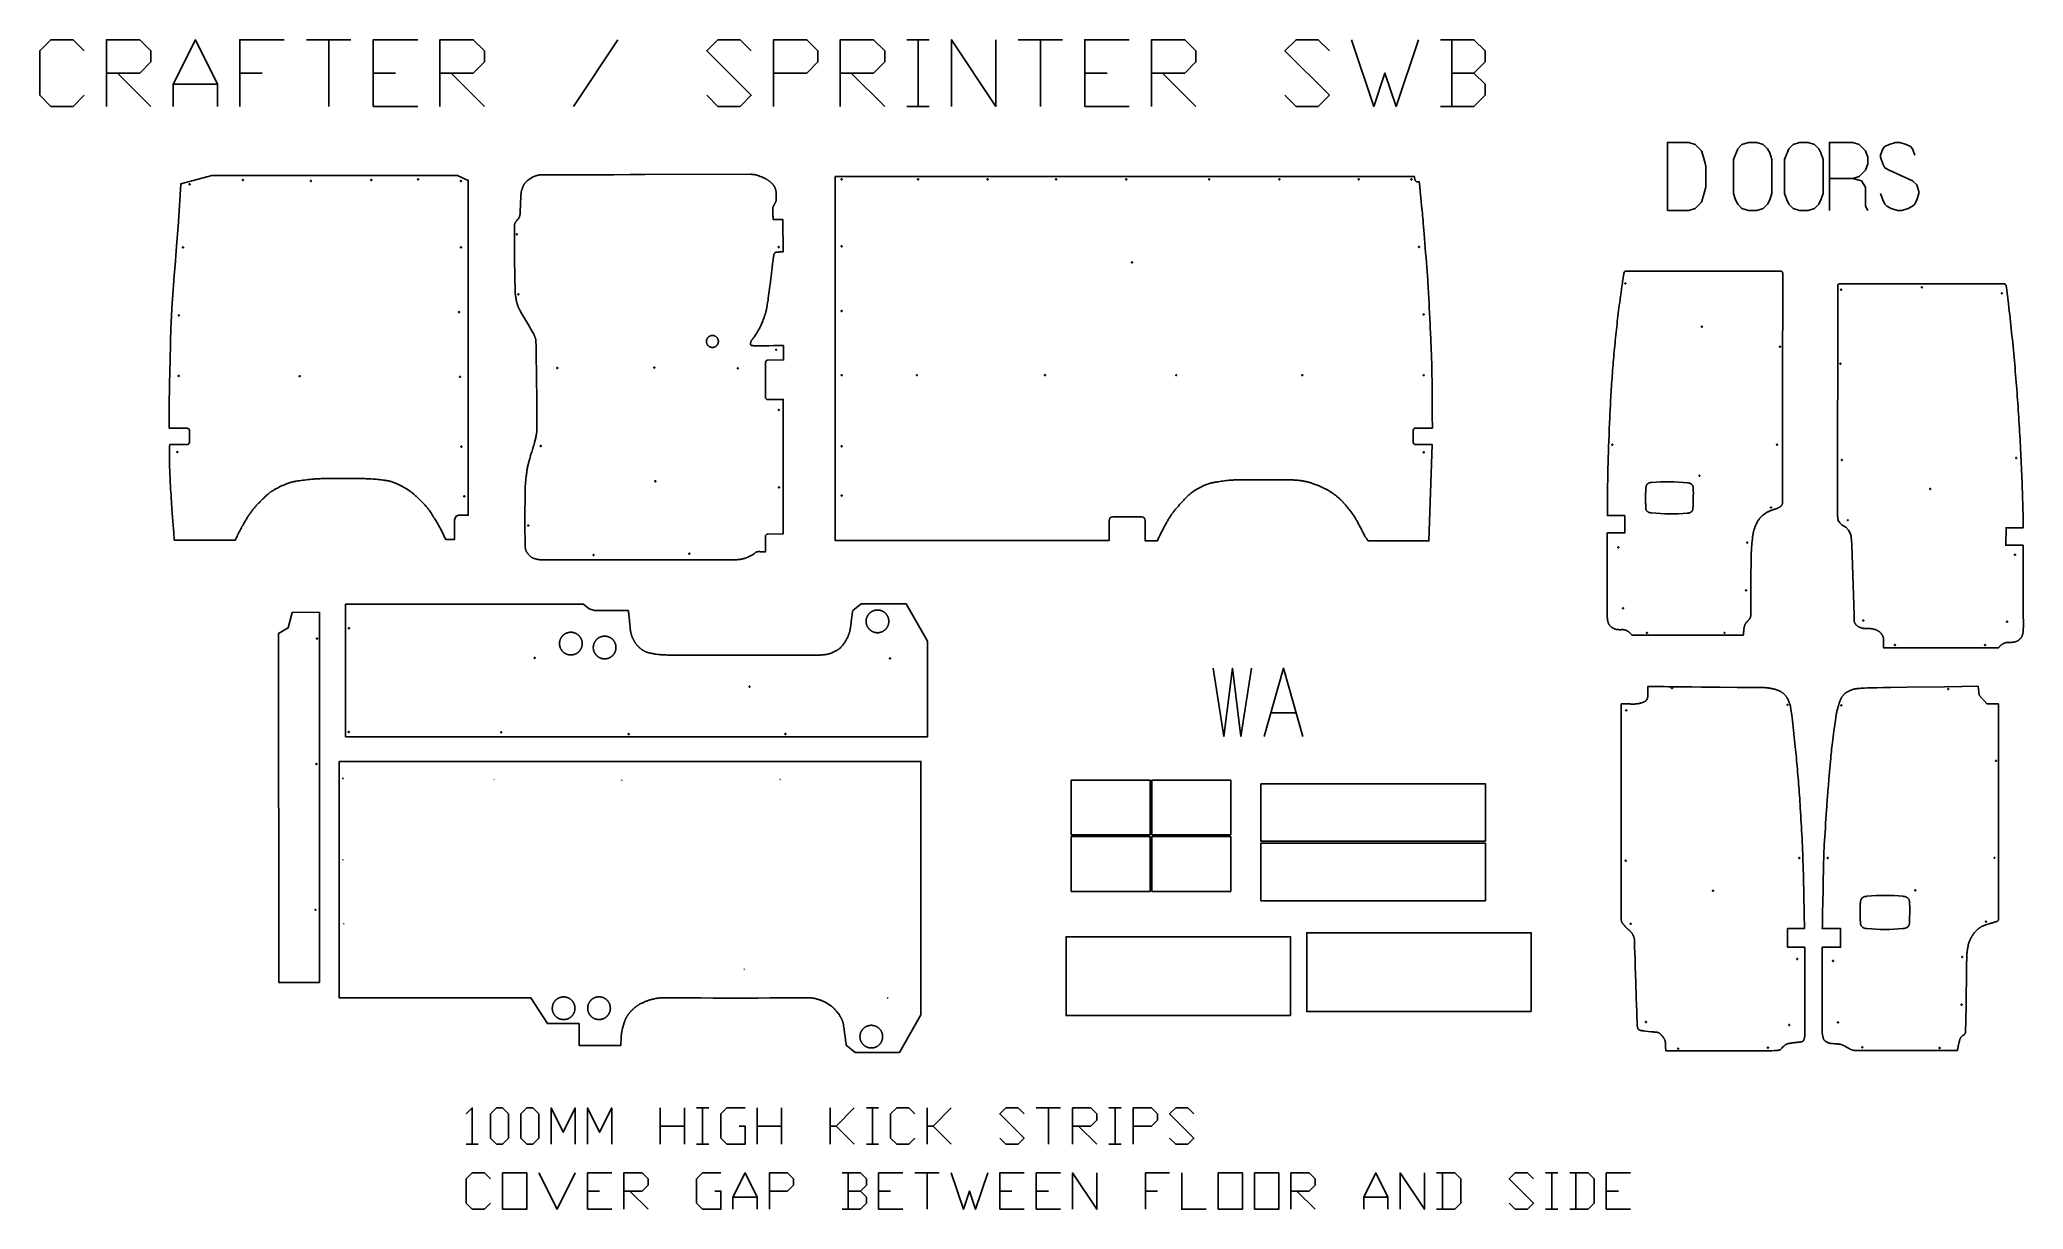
# Model space of a CAD drawing. Extents: x -900 to 7408, y -3188 to 1710.
import ezdxf

# ---------------------------------------------------------------- set-up
doc = ezdxf.new("R2010")
doc.units = 0
doc.layers.add('Default_Layer', color=1, linetype='CONTINUOUS')

msp = doc.modelspace()

# ---------------------------------------------------------------- linework, layer by layer
at = {"layer": 'Default_Layer'}
for points in [[(-714, 1476.9), (-760.5, 1430.3), (-853.7, 1430.3), (-900.2, 1476.9), (-900.2, 1663.2), (-853.7, 1709.7), (-760.5, 1709.7), (-714, 1663.2)], [(-620.8, 1430.3), (-620.8, 1709.7), (-481.1, 1709.7), (-434.6, 1663.2), (-434.6, 1616.6), (-481.1, 1570), (-620.8, 1570)], [(-341.4, 1430.3), (-341.4, 1523.5), (-248.3, 1709.7), (-155.2, 1523.5), (-155.2, 1430.3)], [(-62, 1430.3), (-62, 1709.7), (124.2, 1709.7)], [(217.4, 1709.7), (403.6, 1709.7)], [(310.5, 1709.7), (310.5, 1430.3)], [(496.8, 1430.3), (496.8, 1709.7), (683, 1709.7)], [(776.2, 1430.3), (776.2, 1709.7), (915.9, 1709.7), (962.4, 1663.2), (962.4, 1616.6), (915.9, 1570), (776.2, 1570)], [(1335, 1430.3), (1521.2, 1709.7)], [(1893.8, 1476.9), (1940.3, 1430.3), (2033.5, 1430.3), (2080, 1476.9), (1893.8, 1663.2), (1940.3, 1709.7), (2033.5, 1709.7), (2080, 1663.2)], [(2173.2, 1430.3), (2173.2, 1709.7), (2312.9, 1709.7), (2359.4, 1663.2), (2359.4, 1616.6), (2312.9, 1570), (2173.2, 1570)], [(2452.6, 1430.3), (2452.6, 1709.7), (2592.3, 1709.7), (2638.8, 1663.2), (2638.8, 1616.6), (2592.3, 1570), (2452.6, 1570)], [(2732, 1709.7), (2825.1, 1709.7)], [(2778.5, 1709.7), (2778.5, 1430.3)], [(2918.2, 1430.3), (2918.2, 1709.7), (3104.5, 1430.3), (3104.5, 1709.7)], [(3197.6, 1709.7), (3383.9, 1709.7)], [(3290.8, 1709.7), (3290.8, 1430.3)], [(3477, 1430.3), (3477, 1709.7), (3663.3, 1709.7)], [(3756.4, 1430.3), (3756.4, 1709.7), (3896.1, 1709.7), (3942.7, 1663.2), (3942.7, 1616.6), (3896.1, 1570), (3756.4, 1570)], [(4315.2, 1476.9), (4361.8, 1430.3), (4454.9, 1430.3), (4501.5, 1476.9), (4315.2, 1663.2), (4361.8, 1709.7), (4454.9, 1709.7), (4501.5, 1663.2)], [(4594.6, 1709.7), (4687.8, 1430.3), (4734.3, 1570), (4780.9, 1430.3), (4874, 1709.7)], [(5106.9, 1570), (5153.4, 1616.6), (5153.4, 1663.2), (5106.9, 1709.7), (4967.2, 1709.7)], [(5013.7, 1709.7), (5013.7, 1430.3)], [(-574.3, 1570), (-434.6, 1430.3)], [(-341.4, 1523.5), (-155.2, 1523.5)], [(-62, 1570), (31.1, 1570)], [(496.8, 1570), (589.9, 1570)], [(822.7, 1570), (962.4, 1430.3)], [(2499.1, 1570), (2638.8, 1430.3)], [(3477, 1570), (3570.2, 1570)], [(3803, 1570), (3942.7, 1430.3)], [(4967.2, 1430.3), (5106.9, 1430.3), (5153.4, 1476.9), (5153.4, 1523.5), (5106.9, 1570), (5013.7, 1570)], [(496.8, 1430.3), (683, 1430.3)], [(2732, 1430.3), (2825.1, 1430.3)], [(3477, 1430.3), (3663.3, 1430.3)], [(6595.6, 994.2), (6595.6, 1279.9), (6693.9, 1279.9), (6720.7, 1271), (6747.4, 1244.2), (6756.4, 1217.4), (6756.4, 1190.6), (6747.4, 1163.9), (6720.7, 1137.1), (6693.9, 1128.1), (6595.6, 1128.1)], [(6952.8, 1226.4), (6943.9, 1253.2), (6935, 1262.1), (6917.1, 1271), (6890.3, 1279.9), (6872.5, 1279.9), (6845.7, 1271), (6827.8, 1262.1), (6818.9, 1253.2), (6810, 1226.4), (6810, 1217.4), (6818.9, 1190.6), (6827.8, 1172.8), (6845.7, 1163.9), (6943.9, 1119.2), (6961.8, 1101.3), (6970.7, 1074.6), (6970.7, 1065.6), (6961.8, 1038.8), (6952.8, 1021), (6943.9, 1012), (6926, 1003.1), (6899.3, 994.2), (6881.4, 994.2), (6854.6, 1003.1), (6836.7, 1012), (6827.8, 1021), (6818.9, 1038.8), (6810, 1065.6)], [(6693.9, 1128.1), (6729.6, 1119.2), (6747.4, 1092.4), (6747.4, 1012), (6756.4, 994.2)], [(4014.6, -921.9), (4059.3, -1207.6), (4095, -921.9), (4130.7, -1207.6), (4175.3, -921.9)], [(4228.9, -1207.6), (4309.3, -921.9), (4389.7, -1207.6)], [(4255.7, -1109.4), (4362.9, -1109.4)], [(370.1, -1386.4), (370.1, -1380.8)], [(1003.7, -1389.4), (1002.4, -1388.1)], [(1538.1, -1389.5), (1536, -1391.6)], [(2199.9, -1387.4), (2202.1, -1387.4)], [(370.1, -1722.4), (370.1, -1725.6)], [(373.8, -1991.3), (372.2, -1993)], [(2048.6, -2183.9), (2052.3, -2180.2)], [(2652.8, -2301), (2649.3, -2304.6)], [(885.9, -2788.4), (911.3, -2763), (911.3, -2915.4)], [(1241.5, -2915.4), (1241.5, -2763), (1292.3, -2864.6), (1343.1, -2763), (1343.1, -2915.4)], [(1393.9, -2915.4), (1393.9, -2763), (1444.7, -2864.6), (1495.5, -2763), (1495.5, -2915.4)], [(1698.7, -2915.4), (1698.7, -2763)], [(1800.3, -2763), (1800.3, -2915.4)], [(1851.1, -2763), (1901.9, -2763)], [(1876.5, -2763), (1876.5, -2915.4)], [(2028.9, -2839.2), (2054.3, -2839.2), (2054.3, -2915.4), (1978.1, -2915.4), (1952.7, -2890), (1952.7, -2788.4), (1978.1, -2763), (2054.3, -2763)], [(2105.1, -2915.4), (2105.1, -2763)], [(2206.7, -2763), (2206.7, -2915.4)], [(2409.9, -2915.4), (2409.9, -2763)], [(2511.5, -2763), (2435.3, -2839.2), (2409.9, -2839.2)], [(2562.3, -2763), (2613.1, -2763)], [(2587.7, -2763), (2587.7, -2915.4)], [(2765.5, -2890), (2740.1, -2915.4), (2689.3, -2915.4), (2663.9, -2890), (2663.9, -2788.4), (2689.3, -2763), (2740.1, -2763), (2765.5, -2788.4)], [(2816.3, -2915.4), (2816.3, -2763)], [(2917.9, -2763), (2841.7, -2839.2), (2816.3, -2839.2)], [(3121.1, -2890), (3146.5, -2915.4), (3197.3, -2915.4), (3222.7, -2890), (3121.1, -2788.4), (3146.5, -2763), (3197.3, -2763), (3222.7, -2788.4)], [(3273.5, -2763), (3375.1, -2763)], [(3324.3, -2763), (3324.3, -2915.4)], [(3425.9, -2915.4), (3425.9, -2763), (3502.1, -2763), (3527.5, -2788.4), (3527.5, -2813.8), (3502.1, -2839.2), (3425.9, -2839.2)], [(3578.3, -2763), (3629.1, -2763)], [(3603.7, -2763), (3603.7, -2915.4)], [(3679.9, -2915.4), (3679.9, -2763), (3756.1, -2763), (3781.5, -2788.4), (3781.5, -2813.8), (3756.1, -2839.2), (3679.9, -2839.2)], [(3832.3, -2890), (3857.7, -2915.4), (3908.5, -2915.4), (3933.9, -2890), (3832.3, -2788.4), (3857.7, -2763), (3908.5, -2763), (3933.9, -2788.4)], [(1698.7, -2839.2), (1800.3, -2839.2)], [(2105.1, -2839.2), (2206.7, -2839.2)], [(2435.3, -2839.2), (2511.5, -2915.4)], [(2841.7, -2839.2), (2917.9, -2915.4)], [(3451.3, -2839.2), (3527.5, -2915.4)], [(885.9, -2915.4), (936.7, -2915.4)], [(1851.1, -2915.4), (1901.9, -2915.4)], [(2562.3, -2915.4), (2613.1, -2915.4)], [(3578.3, -2915.4), (3629.1, -2915.4)], [(987.5, -3162.1), (962.1, -3187.5), (911.3, -3187.5), (885.9, -3162.1), (885.9, -3060.5), (911.3, -3035.1), (962.1, -3035.1), (987.5, -3060.5)], [(1190.7, -3035.1), (1266.9, -3187.5), (1343.1, -3035.1)], [(1393.9, -3187.5), (1393.9, -3035.1), (1495.5, -3035.1)], [(1546.3, -3187.5), (1546.3, -3035.1), (1622.5, -3035.1), (1647.9, -3060.5), (1647.9, -3085.9), (1622.5, -3111.3), (1546.3, -3111.3)], [(1927.3, -3111.3), (1952.7, -3111.3), (1952.7, -3187.5), (1876.5, -3187.5), (1851.1, -3162.1), (1851.1, -3060.5), (1876.5, -3035.1), (1952.7, -3035.1)], [(2003.5, -3187.5), (2003.5, -3136.7), (2054.3, -3035.1), (2105.1, -3136.7), (2105.1, -3187.5)], [(2155.9, -3187.5), (2155.9, -3035.1), (2232.1, -3035.1), (2257.5, -3060.5), (2257.5, -3085.9), (2232.1, -3111.3), (2155.9, -3111.3)], [(2536.9, -3111.3), (2562.3, -3085.9), (2562.3, -3060.5), (2536.9, -3035.1), (2460.7, -3035.1)], [(2486.1, -3035.1), (2486.1, -3187.5)], [(2613.1, -3187.5), (2613.1, -3035.1), (2714.7, -3035.1)], [(2765.5, -3035.1), (2867.1, -3035.1)], [(2816.3, -3035.1), (2816.3, -3187.5)], [(2917.9, -3035.1), (2968.7, -3187.5), (2994.1, -3111.3), (3019.5, -3187.5), (3070.3, -3035.1)], [(3121.1, -3187.5), (3121.1, -3035.1), (3222.7, -3035.1)], [(3273.5, -3187.5), (3273.5, -3035.1), (3375.1, -3035.1)], [(3425.9, -3187.5), (3425.9, -3035.1), (3527.5, -3187.5), (3527.5, -3035.1)], [(3730.7, -3187.5), (3730.7, -3035.1), (3832.3, -3035.1)], [(3883.1, -3035.1), (3883.1, -3187.5), (3984.7, -3187.5)], [(4340.3, -3187.5), (4340.3, -3035.1), (4416.5, -3035.1), (4441.9, -3060.5), (4441.9, -3085.9), (4416.5, -3111.3), (4340.3, -3111.3)], [(4645.1, -3187.5), (4645.1, -3136.7), (4695.9, -3035.1), (4746.7, -3136.7), (4746.7, -3187.5)], [(4797.5, -3187.5), (4797.5, -3035.1), (4899.1, -3187.5), (4899.1, -3035.1)], [(4949.9, -3187.5), (5026.1, -3187.5), (5051.5, -3162.1), (5051.5, -3060.5), (5026.1, -3035.1), (4949.9, -3035.1)], [(4975.3, -3035.1), (4975.3, -3187.5)], [(5254.7, -3162.1), (5280.1, -3187.5), (5330.9, -3187.5), (5356.3, -3162.1), (5254.7, -3060.5), (5280.1, -3035.1), (5330.9, -3035.1), (5356.3, -3060.5)], [(5407.1, -3035.1), (5457.9, -3035.1)], [(5432.5, -3035.1), (5432.5, -3187.5)], [(5508.7, -3187.5), (5584.9, -3187.5), (5610.3, -3162.1), (5610.3, -3060.5), (5584.9, -3035.1), (5508.7, -3035.1)], [(5534.1, -3035.1), (5534.1, -3187.5)], [(5661.1, -3187.5), (5661.1, -3035.1), (5762.7, -3035.1)], [(1393.9, -3111.3), (1444.7, -3111.3)], [(1571.7, -3111.3), (1647.9, -3187.5)], [(2003.5, -3136.7), (2105.1, -3136.7)], [(2460.7, -3187.5), (2536.9, -3187.5), (2562.3, -3162.1), (2562.3, -3136.7), (2536.9, -3111.3), (2486.1, -3111.3)], [(2613.1, -3111.3), (2663.9, -3111.3)], [(3121.1, -3111.3), (3171.9, -3111.3)], [(3273.5, -3111.3), (3324.3, -3111.3)], [(3730.7, -3111.3), (3781.5, -3111.3)], [(4365.7, -3111.3), (4441.9, -3187.5)], [(4645.1, -3136.7), (4746.7, -3136.7)], [(5661.1, -3111.3), (5711.9, -3111.3)], [(1393.9, -3187.5), (1495.5, -3187.5)], [(2613.1, -3187.5), (2714.7, -3187.5)], [(3121.1, -3187.5), (3222.7, -3187.5)], [(3273.5, -3187.5), (3375.1, -3187.5)], [(5407.1, -3187.5), (5457.9, -3187.5)], [(5661.1, -3187.5), (5762.7, -3187.5)]]:
    msp.add_lwpolyline(points, dxfattribs=at)
for points in [[(5917, 994.2), (5917, 1279.9), (6006.3, 1279.9), (6033.1, 1271), (6059.9, 1244.2), (6068.8, 1217.4), (6077.7, 1181.7), (6077.7, 1092.4), (6068.8, 1056.7), (6059.9, 1029.9), (6033.1, 1003.1), (6006.3, 994.2), (5917, 994.2)], [(6354.5, 1208.5), (6345.6, 1235.3), (6336.7, 1253.2), (6318.8, 1271), (6292, 1279.9), (6256.3, 1279.9), (6229.5, 1271), (6211.7, 1253.2), (6193.8, 1208.5), (6193.8, 1065.6), (6202.7, 1038.8), (6211.7, 1021), (6229.5, 1003.1), (6256.3, 994.2), (6292, 994.2), (6318.8, 1003.1), (6336.7, 1021), (6345.6, 1038.8), (6354.5, 1065.6), (6354.5, 1208.5)], [(6568.9, 1208.5), (6559.9, 1235.3), (6551, 1253.2), (6533.1, 1271), (6506.3, 1279.9), (6470.6, 1279.9), (6443.8, 1271), (6426, 1253.2), (6408.1, 1208.5), (6408.1, 1065.6), (6417.1, 1038.8), (6426, 1021), (6443.8, 1003.1), (6470.6, 994.2), (6506.3, 994.2), (6533.1, 1003.1), (6551, 1021), (6559.9, 1038.8), (6568.9, 1065.6), (6568.9, 1208.5)], [(-274.2, 1104), (-274.2, 1104.2), (-274.2, 1104.4), (-274.1, 1104.6), (-274.1, 1104.8), (-274, 1104.9), (-273.9, 1105.1), (-273.8, 1105.3), (-273.6, 1105.4), (-273.5, 1105.5), (-273.3, 1105.7), (-273.2, 1105.8), (-273, 1105.8), (-272.8, 1105.9), (-272.6, 1106), (-272.4, 1106), (-272.2, 1106), (-272, 1106), (-271.8, 1106), (-271.6, 1105.9), (-271.4, 1105.8), (-271.3, 1105.8), (-271.1, 1105.7), (-270.9, 1105.5), (-270.8, 1105.4), (-270.7, 1105.3), (-270.6, 1105.1), (-270.5, 1104.9), (-270.4, 1104.8), (-270.3, 1104.6), (-270.3, 1104.4), (-270.2, 1104.2), (-270.2, 1104), (-270.2, 1103.8), (-270.3, 1103.6), (-270.3, 1103.4), (-270.4, 1103.2), (-270.5, 1103), (-270.6, 1102.9), (-270.7, 1102.7), (-270.8, 1102.6), (-270.9, 1102.5), (-271.1, 1102.3), (-271.3, 1102.2), (-271.4, 1102.2), (-271.6, 1102.1), (-271.8, 1102), (-272, 1102), (-272.2, 1102), (-272.4, 1102), (-272.6, 1102), (-272.8, 1102.1), (-273, 1102.2), (-273.2, 1102.2), (-273.3, 1102.3), (-273.5, 1102.5), (-273.6, 1102.6), (-273.8, 1102.7), (-273.9, 1102.9), (-274, 1103), (-274.1, 1103.2), (-274.1, 1103.4), (-274.2, 1103.6), (-274.2, 1103.8), (-274.2, 1104)], [(-50.9, 1122.5), (-50.9, 1122.7), (-50.9, 1122.9), (-50.9, 1123.1), (-50.8, 1123.3), (-50.7, 1123.5), (-50.6, 1123.6), (-50.5, 1123.8), (-50.4, 1123.9), (-50.2, 1124), (-50.1, 1124.2), (-49.9, 1124.3), (-49.7, 1124.3), (-49.5, 1124.4), (-49.3, 1124.5), (-49.1, 1124.5), (-48.9, 1124.5), (-48.7, 1124.5), (-48.5, 1124.5), (-48.3, 1124.4), (-48.2, 1124.3), (-48, 1124.3), (-47.8, 1124.2), (-47.7, 1124), (-47.5, 1123.9), (-47.4, 1123.8), (-47.3, 1123.6), (-47.2, 1123.5), (-47.1, 1123.3), (-47, 1123.1), (-47, 1122.9), (-47, 1122.7), (-46.9, 1122.5), (-47, 1122.3), (-47, 1122.1), (-47, 1121.9), (-47.1, 1121.7), (-47.2, 1121.6), (-47.3, 1121.4), (-47.4, 1121.2), (-47.5, 1121.1), (-47.7, 1121), (-47.8, 1120.8), (-48, 1120.7), (-48.2, 1120.7), (-48.3, 1120.6), (-48.5, 1120.5), (-48.7, 1120.5), (-48.9, 1120.5), (-49.1, 1120.5), (-49.3, 1120.5), (-49.5, 1120.6), (-49.7, 1120.7), (-49.9, 1120.7), (-50.1, 1120.8), (-50.2, 1121), (-50.4, 1121.1), (-50.5, 1121.2), (-50.6, 1121.4), (-50.7, 1121.6), (-50.8, 1121.7), (-50.9, 1121.9), (-50.9, 1122.1), (-50.9, 1122.3), (-50.9, 1122.5)], [(233.6, 1118.3), (233.6, 1118.5), (233.6, 1118.7), (233.7, 1118.9), (233.7, 1119.1), (233.8, 1119.3), (233.9, 1119.5), (234, 1119.6), (234.2, 1119.8), (234.3, 1119.9), (234.5, 1120), (234.6, 1120.1), (234.8, 1120.2), (235, 1120.2), (235.2, 1120.3), (235.4, 1120.3), (235.6, 1120.3), (235.8, 1120.3), (236, 1120.3), (236.2, 1120.2), (236.3, 1120.2), (236.5, 1120.1), (236.7, 1120), (236.8, 1119.9), (237, 1119.8), (237.1, 1119.6), (237.2, 1119.5), (237.3, 1119.3), (237.4, 1119.1), (237.5, 1118.9), (237.5, 1118.7), (237.6, 1118.5), (237.6, 1118.3), (237.6, 1118.1), (237.5, 1117.9), (237.5, 1117.7), (237.4, 1117.6), (237.3, 1117.4), (237.2, 1117.2), (237.1, 1117.1), (237, 1116.9), (236.8, 1116.8), (236.7, 1116.7), (236.5, 1116.6), (236.3, 1116.5), (236.2, 1116.4), (236, 1116.4), (235.8, 1116.4), (235.6, 1116.3), (235.4, 1116.4), (235.2, 1116.4), (235, 1116.4), (234.8, 1116.5), (234.6, 1116.6), (234.5, 1116.7), (234.3, 1116.8), (234.2, 1116.9), (234, 1117.1), (233.9, 1117.2), (233.8, 1117.4), (233.7, 1117.6), (233.7, 1117.7), (233.6, 1117.9), (233.6, 1118.1), (233.6, 1118.3)], [(486.7, 1122.2), (486.7, 1122.4), (486.7, 1122.6), (486.7, 1122.8), (486.8, 1122.9), (486.9, 1123.1), (487, 1123.3), (487.1, 1123.4), (487.2, 1123.6), (487.4, 1123.7), (487.5, 1123.8), (487.7, 1123.9), (487.9, 1124), (488.1, 1124.1), (488.3, 1124.1), (488.4, 1124.2), (488.7, 1124.2), (488.9, 1124.2), (489.1, 1124.1), (489.2, 1124.1), (489.4, 1124), (489.6, 1123.9), (489.8, 1123.8), (489.9, 1123.7), (490.1, 1123.6), (490.2, 1123.4), (490.3, 1123.3), (490.4, 1123.1), (490.5, 1122.9), (490.6, 1122.8), (490.6, 1122.6), (490.6, 1122.4), (490.7, 1122.2), (490.6, 1122), (490.6, 1121.8), (490.6, 1121.6), (490.5, 1121.4), (490.4, 1121.2), (490.3, 1121), (490.2, 1120.9), (490.1, 1120.7), (489.9, 1120.6), (489.8, 1120.5), (489.6, 1120.4), (489.4, 1120.3), (489.2, 1120.3), (489.1, 1120.2), (488.9, 1120.2), (488.7, 1120.2), (488.4, 1120.2), (488.3, 1120.2), (488.1, 1120.3), (487.9, 1120.3), (487.7, 1120.4), (487.5, 1120.5), (487.4, 1120.6), (487.2, 1120.7), (487.1, 1120.9), (487, 1121), (486.9, 1121.2), (486.8, 1121.4), (486.7, 1121.6), (486.7, 1121.8), (486.7, 1122), (486.7, 1122.2)], [(682.6, 1125.2), (682.6, 1125.4), (682.7, 1125.6), (682.7, 1125.8), (682.8, 1126), (682.9, 1126.2), (683, 1126.4), (683.1, 1126.5), (683.2, 1126.7), (683.4, 1126.8), (683.5, 1126.9), (683.7, 1127), (683.9, 1127.1), (684, 1127.2), (684.2, 1127.2), (684.4, 1127.2), (684.6, 1127.2), (684.8, 1127.2), (685, 1127.2), (685.2, 1127.2), (685.4, 1127.1), (685.6, 1127), (685.8, 1126.9), (685.9, 1126.8), (686.1, 1126.7), (686.2, 1126.5), (686.3, 1126.4), (686.4, 1126.2), (686.5, 1126), (686.5, 1125.8), (686.6, 1125.6), (686.6, 1125.4), (686.6, 1125.2), (686.6, 1125), (686.6, 1124.8), (686.5, 1124.6), (686.5, 1124.5), (686.4, 1124.3), (686.3, 1124.1), (686.2, 1124), (686.1, 1123.8), (685.9, 1123.7), (685.8, 1123.6), (685.6, 1123.5), (685.4, 1123.4), (685.2, 1123.3), (685, 1123.3), (684.8, 1123.3), (684.6, 1123.2), (684.4, 1123.3), (684.2, 1123.3), (684, 1123.3), (683.9, 1123.4), (683.7, 1123.5), (683.5, 1123.6), (683.4, 1123.7), (683.2, 1123.8), (683.1, 1124), (683, 1124.1), (682.9, 1124.3), (682.8, 1124.5), (682.7, 1124.6), (682.7, 1124.8), (682.6, 1125), (682.6, 1125.2)], [(861.9, 1117.9), (861.9, 1118.1), (861.9, 1118.3), (862, 1118.5), (862, 1118.7), (862.1, 1118.9), (862.2, 1119), (862.3, 1119.2), (862.5, 1119.3), (862.6, 1119.5), (862.8, 1119.6), (862.9, 1119.7), (863.1, 1119.8), (863.3, 1119.8), (863.5, 1119.9), (863.7, 1119.9), (863.9, 1119.9), (864.1, 1119.9), (864.3, 1119.9), (864.5, 1119.8), (864.7, 1119.8), (864.8, 1119.7), (865, 1119.6), (865.1, 1119.5), (865.3, 1119.3), (865.4, 1119.2), (865.5, 1119), (865.6, 1118.9), (865.7, 1118.7), (865.8, 1118.5), (865.8, 1118.3), (865.9, 1118.1), (865.9, 1117.9), (865.9, 1117.7), (865.8, 1117.5), (865.8, 1117.3), (865.7, 1117.1), (865.6, 1117), (865.5, 1116.8), (865.4, 1116.6), (865.3, 1116.5), (865.1, 1116.4), (865, 1116.3), (864.8, 1116.2), (864.7, 1116.1), (864.5, 1116), (864.3, 1116), (864.1, 1115.9), (863.9, 1115.9), (863.7, 1115.9), (863.5, 1116), (863.3, 1116), (863.1, 1116.1), (862.9, 1116.2), (862.8, 1116.3), (862.6, 1116.4), (862.5, 1116.5), (862.3, 1116.6), (862.2, 1116.8), (862.1, 1117), (862, 1117.1), (862, 1117.3), (861.9, 1117.5), (861.9, 1117.7), (861.9, 1117.9)], [(2456.5, 1125.2), (2456.5, 1125.4), (2456.5, 1125.6), (2456.5, 1125.8), (2456.6, 1126), (2456.7, 1126.1), (2456.8, 1126.3), (2456.9, 1126.5), (2457, 1126.6), (2457.2, 1126.7), (2457.3, 1126.9), (2457.5, 1127), (2457.7, 1127), (2457.9, 1127.1), (2458.1, 1127.2), (2458.2, 1127.2), (2458.5, 1127.2), (2458.7, 1127.2), (2458.9, 1127.2), (2459, 1127.1), (2459.2, 1127), (2459.4, 1127), (2459.6, 1126.9), (2459.7, 1126.7), (2459.9, 1126.6), (2460, 1126.5), (2460.1, 1126.3), (2460.2, 1126.1), (2460.3, 1126), (2460.4, 1125.8), (2460.4, 1125.6), (2460.4, 1125.4), (2460.5, 1125.2), (2460.4, 1125), (2460.4, 1124.8), (2460.4, 1124.6), (2460.3, 1124.4), (2460.2, 1124.2), (2460.1, 1124.1), (2460, 1123.9), (2459.9, 1123.8), (2459.7, 1123.6), (2459.6, 1123.5), (2459.4, 1123.4), (2459.2, 1123.3), (2459, 1123.3), (2458.9, 1123.2), (2458.7, 1123.2), (2458.5, 1123.2), (2458.2, 1123.2), (2458.1, 1123.2), (2457.9, 1123.3), (2457.7, 1123.3), (2457.5, 1123.4), (2457.3, 1123.5), (2457.2, 1123.6), (2457, 1123.8), (2456.9, 1123.9), (2456.8, 1124.1), (2456.7, 1124.2), (2456.6, 1124.4), (2456.5, 1124.6), (2456.5, 1124.8), (2456.5, 1125), (2456.5, 1125.2)], [(2776.8, 1125.2), (2776.8, 1125.4), (2776.8, 1125.6), (2776.8, 1125.8), (2776.9, 1126), (2777, 1126.1), (2777.1, 1126.3), (2777.2, 1126.5), (2777.3, 1126.6), (2777.5, 1126.7), (2777.6, 1126.8), (2777.8, 1126.9), (2778, 1127), (2778.2, 1127.1), (2778.4, 1127.1), (2778.6, 1127.2), (2778.8, 1127.2), (2779, 1127.2), (2779.2, 1127.1), (2779.4, 1127.1), (2779.5, 1127), (2779.7, 1126.9), (2779.9, 1126.8), (2780, 1126.7), (2780.2, 1126.6), (2780.3, 1126.5), (2780.4, 1126.3), (2780.5, 1126.1), (2780.6, 1126), (2780.7, 1125.8), (2780.7, 1125.6), (2780.7, 1125.4), (2780.8, 1125.2), (2780.7, 1125), (2780.7, 1124.8), (2780.7, 1124.6), (2780.6, 1124.4), (2780.5, 1124.2), (2780.4, 1124.1), (2780.3, 1123.9), (2780.2, 1123.8), (2780, 1123.6), (2779.9, 1123.5), (2779.7, 1123.4), (2779.5, 1123.3), (2779.4, 1123.3), (2779.2, 1123.2), (2779, 1123.2), (2778.8, 1123.2), (2778.6, 1123.2), (2778.4, 1123.2), (2778.2, 1123.3), (2778, 1123.3), (2777.8, 1123.4), (2777.6, 1123.5), (2777.5, 1123.6), (2777.3, 1123.8), (2777.2, 1123.9), (2777.1, 1124.1), (2777, 1124.2), (2776.9, 1124.4), (2776.8, 1124.6), (2776.8, 1124.8), (2776.8, 1125), (2776.8, 1125.2)], [(3067.9, 1125.1), (3068, 1125.3), (3068, 1125.5), (3068, 1125.7), (3068.1, 1125.9), (3068.2, 1126), (3068.3, 1126.2), (3068.4, 1126.3), (3068.5, 1126.5), (3068.7, 1126.6), (3068.8, 1126.7), (3069, 1126.8), (3069.2, 1126.9), (3069.4, 1127), (3069.5, 1127), (3069.7, 1127.1), (3069.9, 1127.1), (3070.2, 1127.1), (3070.4, 1127), (3070.5, 1127), (3070.7, 1126.9), (3070.9, 1126.8), (3071.1, 1126.7), (3071.2, 1126.6), (3071.4, 1126.5), (3071.5, 1126.3), (3071.6, 1126.2), (3071.7, 1126), (3071.8, 1125.9), (3071.9, 1125.7), (3071.9, 1125.5), (3071.9, 1125.3), (3071.9, 1125.1), (3071.9, 1124.9), (3071.9, 1124.7), (3071.9, 1124.5), (3071.8, 1124.3), (3071.7, 1124.1), (3071.6, 1124), (3071.5, 1123.8), (3071.4, 1123.7), (3071.2, 1123.5), (3071.1, 1123.4), (3070.9, 1123.3), (3070.7, 1123.2), (3070.5, 1123.2), (3070.4, 1123.1), (3070.2, 1123.1), (3069.9, 1123.1), (3069.7, 1123.1), (3069.5, 1123.1), (3069.4, 1123.2), (3069.2, 1123.2), (3069, 1123.3), (3068.8, 1123.4), (3068.7, 1123.5), (3068.5, 1123.7), (3068.4, 1123.8), (3068.3, 1124), (3068.2, 1124.1), (3068.1, 1124.3), (3068, 1124.5), (3068, 1124.7), (3068, 1124.9), (3067.9, 1125.1)], [(3354.9, 1125.1), (3354.9, 1125.3), (3355, 1125.5), (3355, 1125.7), (3355.1, 1125.9), (3355.2, 1126.1), (3355.3, 1126.2), (3355.4, 1126.4), (3355.5, 1126.5), (3355.7, 1126.7), (3355.8, 1126.8), (3356, 1126.9), (3356.2, 1127), (3356.3, 1127), (3356.5, 1127.1), (3356.7, 1127.1), (3356.9, 1127.1), (3357.1, 1127.1), (3357.3, 1127.1), (3357.5, 1127), (3357.7, 1127), (3357.9, 1126.9), (3358.1, 1126.8), (3358.2, 1126.7), (3358.4, 1126.5), (3358.5, 1126.4), (3358.6, 1126.2), (3358.7, 1126.1), (3358.8, 1125.9), (3358.8, 1125.7), (3358.9, 1125.5), (3358.9, 1125.3), (3358.9, 1125.1), (3358.9, 1124.9), (3358.9, 1124.7), (3358.8, 1124.5), (3358.8, 1124.3), (3358.7, 1124.2), (3358.6, 1124), (3358.5, 1123.8), (3358.4, 1123.7), (3358.2, 1123.6), (3358.1, 1123.5), (3357.9, 1123.4), (3357.7, 1123.3), (3357.5, 1123.2), (3357.3, 1123.2), (3357.1, 1123.1), (3356.9, 1123.1), (3356.7, 1123.1), (3356.5, 1123.2), (3356.3, 1123.2), (3356.2, 1123.3), (3356, 1123.4), (3355.8, 1123.5), (3355.7, 1123.6), (3355.5, 1123.7), (3355.4, 1123.8), (3355.3, 1124), (3355.2, 1124.2), (3355.1, 1124.3), (3355, 1124.5), (3355, 1124.7), (3354.9, 1124.9), (3354.9, 1125.1)], [(3648.6, 1125.2), (3648.6, 1125.4), (3648.6, 1125.6), (3648.7, 1125.8), (3648.8, 1125.9), (3648.8, 1126.1), (3648.9, 1126.3), (3649.1, 1126.4), (3649.2, 1126.6), (3649.3, 1126.7), (3649.5, 1126.8), (3649.7, 1126.9), (3649.8, 1127), (3650, 1127.1), (3650.2, 1127.1), (3650.4, 1127.2), (3650.6, 1127.2), (3650.8, 1127.2), (3651, 1127.1), (3651.2, 1127.1), (3651.4, 1127), (3651.6, 1126.9), (3651.7, 1126.8), (3651.9, 1126.7), (3652, 1126.6), (3652.1, 1126.4), (3652.3, 1126.3), (3652.4, 1126.1), (3652.4, 1125.9), (3652.5, 1125.8), (3652.6, 1125.6), (3652.6, 1125.4), (3652.6, 1125.2), (3652.6, 1125), (3652.6, 1124.8), (3652.5, 1124.6), (3652.4, 1124.4), (3652.4, 1124.2), (3652.3, 1124), (3652.1, 1123.9), (3652, 1123.8), (3651.9, 1123.6), (3651.7, 1123.5), (3651.6, 1123.4), (3651.4, 1123.3), (3651.2, 1123.3), (3651, 1123.2), (3650.8, 1123.2), (3650.6, 1123.2), (3650.4, 1123.2), (3650.2, 1123.2), (3650, 1123.3), (3649.8, 1123.3), (3649.7, 1123.4), (3649.5, 1123.5), (3649.3, 1123.6), (3649.2, 1123.8), (3649.1, 1123.9), (3648.9, 1124), (3648.8, 1124.2), (3648.8, 1124.4), (3648.7, 1124.6), (3648.6, 1124.8), (3648.6, 1125), (3648.6, 1125.2)], [(3995.8, 1125.1), (3995.9, 1125.3), (3995.9, 1125.5), (3995.9, 1125.7), (3996, 1125.9), (3996.1, 1126.1), (3996.2, 1126.2), (3996.3, 1126.4), (3996.4, 1126.5), (3996.6, 1126.7), (3996.7, 1126.8), (3996.9, 1126.9), (3997.1, 1127), (3997.3, 1127), (3997.4, 1127.1), (3997.6, 1127.1), (3997.8, 1127.1), (3998.1, 1127.1), (3998.3, 1127.1), (3998.4, 1127), (3998.6, 1127), (3998.8, 1126.9), (3999, 1126.8), (3999.1, 1126.7), (3999.3, 1126.5), (3999.4, 1126.4), (3999.5, 1126.2), (3999.6, 1126.1), (3999.7, 1125.9), (3999.8, 1125.7), (3999.8, 1125.5), (3999.8, 1125.3), (3999.8, 1125.1), (3999.8, 1124.9), (3999.8, 1124.7), (3999.8, 1124.5), (3999.7, 1124.3), (3999.6, 1124.2), (3999.5, 1124), (3999.4, 1123.9), (3999.3, 1123.7), (3999.1, 1123.6), (3999, 1123.5), (3998.8, 1123.4), (3998.6, 1123.3), (3998.4, 1123.2), (3998.3, 1123.2), (3998.1, 1123.1), (3997.8, 1123.1), (3997.6, 1123.1), (3997.4, 1123.2), (3997.3, 1123.2), (3997.1, 1123.3), (3996.9, 1123.4), (3996.7, 1123.5), (3996.6, 1123.6), (3996.4, 1123.7), (3996.3, 1123.9), (3996.2, 1124), (3996.1, 1124.2), (3996, 1124.3), (3995.9, 1124.5), (3995.9, 1124.7), (3995.9, 1124.9), (3995.8, 1125.1)], [(4290, 1125.2), (4290, 1125.4), (4290, 1125.6), (4290.1, 1125.8), (4290.1, 1126), (4290.2, 1126.1), (4290.3, 1126.3), (4290.4, 1126.4), (4290.6, 1126.6), (4290.7, 1126.7), (4290.9, 1126.8), (4291, 1126.9), (4291.2, 1127), (4291.4, 1127.1), (4291.6, 1127.1), (4291.8, 1127.2), (4292, 1127.2), (4292.2, 1127.2), (4292.4, 1127.1), (4292.6, 1127.1), (4292.8, 1127), (4292.9, 1126.9), (4293.1, 1126.8), (4293.3, 1126.7), (4293.4, 1126.6), (4293.5, 1126.4), (4293.6, 1126.3), (4293.7, 1126.1), (4293.8, 1126), (4293.9, 1125.8), (4294, 1125.6), (4294, 1125.4), (4294, 1125.2), (4294, 1125), (4294, 1124.8), (4293.9, 1124.6), (4293.8, 1124.4), (4293.7, 1124.2), (4293.6, 1124.1), (4293.5, 1123.9), (4293.4, 1123.8), (4293.3, 1123.6), (4293.1, 1123.5), (4292.9, 1123.4), (4292.8, 1123.3), (4292.6, 1123.3), (4292.4, 1123.2), (4292.2, 1123.2), (4292, 1123.2), (4291.8, 1123.2), (4291.6, 1123.2), (4291.4, 1123.3), (4291.2, 1123.3), (4291, 1123.4), (4290.9, 1123.5), (4290.7, 1123.6), (4290.6, 1123.8), (4290.4, 1123.9), (4290.3, 1124.1), (4290.2, 1124.2), (4290.1, 1124.4), (4290.1, 1124.6), (4290, 1124.8), (4290, 1125), (4290, 1125.2)], [(4622.2, 1125.2), (4622.2, 1125.4), (4622.2, 1125.6), (4622.3, 1125.8), (4622.3, 1126), (4622.4, 1126.1), (4622.5, 1126.3), (4622.6, 1126.4), (4622.7, 1126.6), (4622.9, 1126.7), (4623, 1126.8), (4623.2, 1126.9), (4623.4, 1127), (4623.6, 1127.1), (4623.8, 1127.1), (4624, 1127.2), (4624.2, 1127.2), (4624.4, 1127.2), (4624.6, 1127.1), (4624.8, 1127.1), (4624.9, 1127), (4625.1, 1126.9), (4625.3, 1126.8), (4625.4, 1126.7), (4625.6, 1126.6), (4625.7, 1126.4), (4625.8, 1126.3), (4625.9, 1126.1), (4626, 1126), (4626.1, 1125.8), (4626.1, 1125.6), (4626.2, 1125.4), (4626.2, 1125.2), (4626.2, 1125), (4626.1, 1124.8), (4626.1, 1124.6), (4626, 1124.4), (4625.9, 1124.2), (4625.8, 1124.1), (4625.7, 1123.9), (4625.6, 1123.8), (4625.4, 1123.6), (4625.3, 1123.5), (4625.1, 1123.4), (4624.9, 1123.3), (4624.8, 1123.3), (4624.6, 1123.2), (4624.4, 1123.2), (4624.2, 1123.2), (4624, 1123.2), (4623.8, 1123.2), (4623.6, 1123.3), (4623.4, 1123.3), (4623.2, 1123.4), (4623, 1123.5), (4622.9, 1123.6), (4622.7, 1123.8), (4622.6, 1123.9), (4622.5, 1124.1), (4622.4, 1124.2), (4622.3, 1124.4), (4622.3, 1124.6), (4622.2, 1124.8), (4622.2, 1125), (4622.2, 1125.2)], [(4843, 1125.2), (4843, 1125.4), (4843, 1125.6), (4843.1, 1125.8), (4843.1, 1126), (4843.2, 1126.1), (4843.3, 1126.3), (4843.4, 1126.4), (4843.6, 1126.6), (4843.7, 1126.7), (4843.9, 1126.8), (4844, 1126.9), (4844.2, 1127), (4844.4, 1127.1), (4844.6, 1127.1), (4844.8, 1127.2), (4845, 1127.2), (4845.2, 1127.2), (4845.4, 1127.1), (4845.6, 1127.1), (4845.8, 1127), (4845.9, 1126.9), (4846.1, 1126.8), (4846.2, 1126.7), (4846.4, 1126.6), (4846.5, 1126.4), (4846.6, 1126.3), (4846.7, 1126.1), (4846.8, 1126), (4846.9, 1125.8), (4846.9, 1125.6), (4847, 1125.4), (4847, 1125.2), (4847, 1125), (4846.9, 1124.8), (4846.9, 1124.6), (4846.8, 1124.4), (4846.7, 1124.2), (4846.6, 1124.1), (4846.5, 1123.9), (4846.4, 1123.8), (4846.2, 1123.6), (4846.1, 1123.5), (4845.9, 1123.4), (4845.8, 1123.3), (4845.6, 1123.3), (4845.4, 1123.2), (4845.2, 1123.2), (4845, 1123.2), (4844.8, 1123.2), (4844.6, 1123.2), (4844.4, 1123.3), (4844.2, 1123.3), (4844, 1123.4), (4843.9, 1123.5), (4843.7, 1123.6), (4843.6, 1123.8), (4843.4, 1123.9), (4843.3, 1124.1), (4843.2, 1124.2), (4843.1, 1124.4), (4843.1, 1124.6), (4843, 1124.8), (4843, 1125), (4843, 1125.2)], [(-301.9, 840), (-301.9, 840.2), (-301.9, 840.4), (-301.8, 840.6), (-301.8, 840.8), (-301.7, 840.9), (-301.6, 841.1), (-301.5, 841.3), (-301.3, 841.4), (-301.2, 841.5), (-301.1, 841.6), (-300.9, 841.7), (-300.7, 841.8), (-300.5, 841.9), (-300.3, 841.9), (-300.1, 842), (-299.9, 842), (-299.7, 842), (-299.5, 841.9), (-299.3, 841.9), (-299.2, 841.8), (-299, 841.7), (-298.8, 841.6), (-298.7, 841.5), (-298.5, 841.4), (-298.4, 841.3), (-298.3, 841.1), (-298.2, 840.9), (-298.1, 840.8), (-298, 840.6), (-298, 840.4), (-297.9, 840.2), (-297.9, 840), (-297.9, 839.8), (-298, 839.6), (-298, 839.4), (-298.1, 839.2), (-298.2, 839), (-298.3, 838.9), (-298.4, 838.7), (-298.5, 838.6), (-298.7, 838.4), (-298.8, 838.3), (-299, 838.2), (-299.2, 838.1), (-299.3, 838.1), (-299.5, 838), (-299.7, 838), (-299.9, 838), (-300.1, 838), (-300.3, 838), (-300.5, 838.1), (-300.7, 838.1), (-300.9, 838.2), (-301.1, 838.3), (-301.2, 838.4), (-301.3, 838.6), (-301.5, 838.7), (-301.6, 838.9), (-301.7, 839), (-301.8, 839.2), (-301.8, 839.4), (-301.9, 839.6), (-301.9, 839.8), (-301.9, 840)], [(861.9, 840), (861.9, 840.2), (861.9, 840.4), (862, 840.6), (862, 840.8), (862.1, 841), (862.2, 841.1), (862.3, 841.3), (862.5, 841.4), (862.6, 841.5), (862.8, 841.7), (862.9, 841.8), (863.1, 841.8), (863.3, 841.9), (863.5, 842), (863.7, 842), (863.9, 842), (864.1, 842), (864.3, 842), (864.5, 841.9), (864.7, 841.8), (864.8, 841.8), (865, 841.7), (865.1, 841.5), (865.3, 841.4), (865.4, 841.3), (865.5, 841.1), (865.6, 841), (865.7, 840.8), (865.8, 840.6), (865.8, 840.4), (865.9, 840.2), (865.9, 840), (865.9, 839.8), (865.8, 839.6), (865.8, 839.4), (865.7, 839.2), (865.6, 839.1), (865.5, 838.9), (865.4, 838.7), (865.3, 838.6), (865.1, 838.5), (865, 838.3), (864.8, 838.2), (864.7, 838.2), (864.5, 838.1), (864.3, 838), (864.1, 838), (863.9, 838), (863.7, 838), (863.5, 838), (863.3, 838.1), (863.1, 838.2), (862.9, 838.2), (862.8, 838.3), (862.6, 838.5), (862.5, 838.6), (862.3, 838.7), (862.2, 838.9), (862.1, 839.1), (862, 839.2), (862, 839.4), (861.9, 839.6), (861.9, 839.8), (861.9, 840)], [(1098.2, 897), (1098.4, 897), (1098.6, 896.9), (1098.8, 896.9), (1099, 896.8), (1099.2, 896.7), (1099.3, 896.6), (1099.5, 896.5), (1099.6, 896.4), (1099.8, 896.2), (1099.9, 896.1), (1100, 895.9), (1100.1, 895.7), (1100.1, 895.6), (1100.2, 895.4), (1100.2, 895.2), (1100.2, 895), (1100.2, 894.8), (1100.2, 894.6), (1100.1, 894.4), (1100.1, 894.2), (1100, 894), (1099.9, 893.8), (1099.8, 893.7), (1099.6, 893.6), (1099.5, 893.4), (1099.3, 893.3), (1099.2, 893.2), (1099, 893.1), (1098.8, 893.1), (1098.6, 893), (1098.4, 893), (1098.2, 893), (1098, 893), (1097.8, 893), (1097.6, 893.1), (1097.4, 893.1), (1097.3, 893.2), (1097.1, 893.3), (1096.9, 893.4), (1096.8, 893.6), (1096.7, 893.7), (1096.6, 893.8), (1096.5, 894), (1096.4, 894.2), (1096.3, 894.4), (1096.3, 894.6), (1096.2, 894.8), (1096.2, 895), (1096.2, 895.2), (1096.3, 895.4), (1096.3, 895.6), (1096.4, 895.7), (1096.5, 895.9), (1096.6, 896.1), (1096.7, 896.2), (1096.8, 896.4), (1096.9, 896.5), (1097.1, 896.6), (1097.3, 896.7), (1097.4, 896.8), (1097.6, 896.9), (1097.8, 896.9), (1098, 897), (1098.2, 897)], [(2194.7, 843.1), (2194.9, 843.1), (2195.1, 843.1), (2195.2, 843), (2195.4, 843), (2195.6, 842.9), (2195.8, 842.8), (2195.9, 842.7), (2196.1, 842.5), (2196.2, 842.4), (2196.3, 842.2), (2196.4, 842.1), (2196.5, 841.9), (2196.6, 841.7), (2196.6, 841.5), (2196.6, 841.3), (2196.7, 841.1), (2196.6, 840.9), (2196.6, 840.7), (2196.6, 840.5), (2196.5, 840.3), (2196.4, 840.2), (2196.3, 840), (2196.2, 839.8), (2196.1, 839.7), (2195.9, 839.6), (2195.8, 839.5), (2195.6, 839.4), (2195.4, 839.3), (2195.2, 839.2), (2195.1, 839.2), (2194.9, 839.1), (2194.7, 839.1), (2194.4, 839.1), (2194.3, 839.2), (2194.1, 839.2), (2193.9, 839.3), (2193.7, 839.4), (2193.5, 839.5), (2193.4, 839.6), (2193.2, 839.7), (2193.1, 839.8), (2193, 840), (2192.9, 840.2), (2192.8, 840.3), (2192.7, 840.5), (2192.7, 840.7), (2192.7, 840.9), (2192.7, 841.1), (2192.7, 841.3), (2192.7, 841.5), (2192.7, 841.7), (2192.8, 841.9), (2192.9, 842.1), (2193, 842.2), (2193.1, 842.4), (2193.2, 842.5), (2193.4, 842.7), (2193.5, 842.8), (2193.7, 842.9), (2193.9, 843), (2194.1, 843), (2194.3, 843.1), (2194.4, 843.1), (2194.7, 843.1)], [(2456.4, 844.4), (2456.4, 844.6), (2456.4, 844.8), (2456.5, 845), (2456.5, 845.2), (2456.6, 845.4), (2456.7, 845.5), (2456.8, 845.7), (2457, 845.8), (2457.1, 846), (2457.3, 846.1), (2457.4, 846.2), (2457.6, 846.3), (2457.8, 846.3), (2458, 846.4), (2458.2, 846.4), (2458.4, 846.4), (2458.6, 846.4), (2458.8, 846.4), (2459, 846.3), (2459.2, 846.3), (2459.3, 846.2), (2459.5, 846.1), (2459.6, 846), (2459.8, 845.8), (2459.9, 845.7), (2460, 845.5), (2460.1, 845.4), (2460.2, 845.2), (2460.3, 845), (2460.3, 844.8), (2460.4, 844.6), (2460.4, 844.4), (2460.4, 844.2), (2460.3, 844), (2460.3, 843.8), (2460.2, 843.6), (2460.1, 843.5), (2460, 843.3), (2459.9, 843.1), (2459.8, 843), (2459.6, 842.9), (2459.5, 842.8), (2459.3, 842.7), (2459.2, 842.6), (2459, 842.5), (2458.8, 842.5), (2458.6, 842.4), (2458.4, 842.4), (2458.2, 842.4), (2458, 842.5), (2457.8, 842.5), (2457.6, 842.6), (2457.4, 842.7), (2457.3, 842.8), (2457.1, 842.9), (2457, 843), (2456.8, 843.1), (2456.7, 843.3), (2456.6, 843.5), (2456.5, 843.6), (2456.5, 843.8), (2456.4, 844), (2456.4, 844.2), (2456.4, 844.4)], [(4874.4, 842.2), (4874.4, 842.4), (4874.5, 842.6), (4874.5, 842.7), (4874.6, 842.9), (4874.7, 843.1), (4874.8, 843.3), (4874.9, 843.4), (4875, 843.6), (4875.1, 843.7), (4875.3, 843.8), (4875.5, 843.9), (4875.6, 844), (4875.8, 844.1), (4876, 844.1), (4876.2, 844.1), (4876.4, 844.2), (4876.6, 844.1), (4876.8, 844.1), (4877, 844.1), (4877.2, 844), (4877.4, 843.9), (4877.5, 843.8), (4877.7, 843.7), (4877.8, 843.6), (4878, 843.4), (4878.1, 843.3), (4878.2, 843.1), (4878.3, 842.9), (4878.3, 842.7), (4878.4, 842.6), (4878.4, 842.4), (4878.4, 842.2), (4878.4, 842), (4878.4, 841.8), (4878.3, 841.6), (4878.3, 841.4), (4878.2, 841.2), (4878.1, 841), (4878, 840.9), (4877.8, 840.7), (4877.7, 840.6), (4877.5, 840.5), (4877.4, 840.4), (4877.2, 840.3), (4877, 840.2), (4876.8, 840.2), (4876.6, 840.2), (4876.4, 840.2), (4876.2, 840.2), (4876, 840.2), (4875.8, 840.2), (4875.6, 840.3), (4875.5, 840.4), (4875.3, 840.5), (4875.1, 840.6), (4875, 840.7), (4874.9, 840.9), (4874.8, 841), (4874.7, 841.2), (4874.6, 841.4), (4874.5, 841.6), (4874.5, 841.8), (4874.4, 842), (4874.4, 842.2)], [(3672.9, 777.2), (3672.9, 777.4), (3672.9, 777.6), (3673, 777.8), (3673.1, 778), (3673.1, 778.2), (3673.2, 778.3), (3673.4, 778.5), (3673.5, 778.6), (3673.6, 778.8), (3673.8, 778.9), (3673.9, 779), (3674.1, 779.1), (3674.3, 779.1), (3674.5, 779.2), (3674.7, 779.2), (3674.9, 779.2), (3675.1, 779.2), (3675.3, 779.2), (3675.5, 779.1), (3675.7, 779.1), (3675.9, 779), (3676, 778.9), (3676.2, 778.8), (3676.3, 778.6), (3676.4, 778.5), (3676.6, 778.3), (3676.7, 778.2), (3676.7, 778), (3676.8, 777.8), (3676.9, 777.6), (3676.9, 777.4), (3676.9, 777.2), (3676.9, 777), (3676.9, 776.8), (3676.8, 776.6), (3676.7, 776.4), (3676.7, 776.3), (3676.6, 776.1), (3676.4, 775.9), (3676.3, 775.8), (3676.2, 775.7), (3676, 775.6), (3675.9, 775.5), (3675.7, 775.4), (3675.5, 775.3), (3675.3, 775.3), (3675.1, 775.2), (3674.9, 775.2), (3674.7, 775.2), (3674.5, 775.3), (3674.3, 775.3), (3674.1, 775.4), (3673.9, 775.5), (3673.8, 775.6), (3673.6, 775.7), (3673.5, 775.8), (3673.4, 775.9), (3673.2, 776.1), (3673.1, 776.3), (3673.1, 776.4), (3673, 776.6), (3672.9, 776.8), (3672.9, 777), (3672.9, 777.2)], [(6642.7, 662.9), (6642.7, 663.1), (6642.8, 663.3), (6642.8, 663.5), (6642.9, 663.6), (6643, 663.8), (6643.1, 664), (6643.2, 664.1), (6643.3, 664.3), (6643.4, 664.4), (6643.6, 664.5), (6643.8, 664.6), (6643.9, 664.7), (6644.1, 664.8), (6644.3, 664.8), (6644.5, 664.9), (6644.7, 664.9), (6644.9, 664.9), (6645.1, 664.8), (6645.3, 664.8), (6645.5, 664.7), (6645.7, 664.6), (6645.8, 664.5), (6646, 664.4), (6646.1, 664.3), (6646.3, 664.1), (6646.4, 664), (6646.5, 663.8), (6646.6, 663.6), (6646.6, 663.5), (6646.7, 663.3), (6646.7, 663.1), (6646.7, 662.9), (6646.7, 662.7), (6646.7, 662.5), (6646.6, 662.3), (6646.6, 662.1), (6646.5, 661.9), (6646.4, 661.7), (6646.3, 661.6), (6646.1, 661.5), (6646, 661.3), (6645.8, 661.2), (6645.7, 661.1), (6645.5, 661), (6645.3, 661), (6645.1, 660.9), (6644.9, 660.9), (6644.7, 660.9), (6644.5, 660.9), (6644.3, 660.9), (6644.1, 661), (6643.9, 661), (6643.8, 661.1), (6643.6, 661.2), (6643.4, 661.3), (6643.3, 661.5), (6643.2, 661.6), (6643.1, 661.7), (6643, 661.9), (6642.9, 662.1), (6642.8, 662.3), (6642.8, 662.5), (6642.7, 662.7), (6642.7, 662.9)], [(6980.7, 672.9), (6980.7, 673.1), (6980.8, 673.3), (6980.8, 673.5), (6980.9, 673.6), (6981, 673.8), (6981.1, 674), (6981.2, 674.1), (6981.3, 674.3), (6981.4, 674.4), (6981.6, 674.5), (6981.8, 674.6), (6981.9, 674.7), (6982.1, 674.8), (6982.3, 674.8), (6982.5, 674.9), (6982.7, 674.9), (6982.9, 674.9), (6983.1, 674.8), (6983.3, 674.8), (6983.5, 674.7), (6983.7, 674.6), (6983.8, 674.5), (6984, 674.4), (6984.1, 674.3), (6984.3, 674.1), (6984.4, 674), (6984.5, 673.8), (6984.6, 673.6), (6984.6, 673.5), (6984.7, 673.3), (6984.7, 673.1), (6984.7, 672.9), (6984.7, 672.7), (6984.7, 672.5), (6984.6, 672.3), (6984.6, 672.1), (6984.5, 671.9), (6984.4, 671.7), (6984.3, 671.6), (6984.1, 671.5), (6984, 671.3), (6983.8, 671.2), (6983.7, 671.1), (6983.5, 671), (6983.3, 671), (6983.1, 670.9), (6982.9, 670.9), (6982.7, 670.9), (6982.5, 670.9), (6982.3, 670.9), (6982.1, 671), (6981.9, 671), (6981.8, 671.1), (6981.6, 671.2), (6981.4, 671.3), (6981.3, 671.5), (6981.2, 671.6), (6981.1, 671.7), (6981, 671.9), (6980.9, 672.1), (6980.8, 672.3), (6980.8, 672.5), (6980.7, 672.7), (6980.7, 672.9)], [(1104.7, 645.7), (1104.9, 645.7), (1105.1, 645.7), (1105.3, 645.6), (1105.5, 645.5), (1105.7, 645.5), (1105.8, 645.4), (1106, 645.2), (1106.1, 645.1), (1106.3, 645), (1106.4, 644.8), (1106.5, 644.7), (1106.6, 644.5), (1106.6, 644.3), (1106.7, 644.1), (1106.7, 643.9), (1106.7, 643.7), (1106.7, 643.5), (1106.7, 643.3), (1106.6, 643.1), (1106.6, 642.9), (1106.5, 642.7), (1106.4, 642.6), (1106.3, 642.4), (1106.1, 642.3), (1106, 642.2), (1105.8, 642), (1105.7, 641.9), (1105.5, 641.9), (1105.3, 641.8), (1105.1, 641.7), (1104.9, 641.7), (1104.7, 641.7), (1104.5, 641.7), (1104.3, 641.7), (1104.1, 641.8), (1103.9, 641.9), (1103.8, 641.9), (1103.6, 642), (1103.4, 642.2), (1103.3, 642.3), (1103.2, 642.4), (1103.1, 642.6), (1103, 642.7), (1102.9, 642.9), (1102.8, 643.1), (1102.8, 643.3), (1102.7, 643.5), (1102.7, 643.7), (1102.7, 643.9), (1102.8, 644.1), (1102.8, 644.3), (1102.9, 644.5), (1103, 644.7), (1103.1, 644.8), (1103.2, 645), (1103.3, 645.1), (1103.4, 645.2), (1103.6, 645.4), (1103.8, 645.5), (1103.9, 645.5), (1104.1, 645.6), (1104.3, 645.7), (1104.5, 645.7), (1104.7, 645.7)], [(7315.7, 647.9), (7315.7, 648.1), (7315.8, 648.3), (7315.8, 648.5), (7315.9, 648.6), (7316, 648.8), (7316.1, 649), (7316.2, 649.1), (7316.3, 649.3), (7316.4, 649.4), (7316.6, 649.5), (7316.8, 649.6), (7316.9, 649.7), (7317.1, 649.8), (7317.3, 649.8), (7317.5, 649.9), (7317.7, 649.9), (7317.9, 649.9), (7318.1, 649.8), (7318.3, 649.8), (7318.5, 649.7), (7318.7, 649.6), (7318.8, 649.5), (7319, 649.4), (7319.1, 649.3), (7319.3, 649.1), (7319.4, 649), (7319.5, 648.8), (7319.6, 648.6), (7319.6, 648.5), (7319.7, 648.3), (7319.7, 648.1), (7319.7, 647.9), (7319.7, 647.7), (7319.7, 647.5), (7319.6, 647.3), (7319.6, 647.1), (7319.5, 646.9), (7319.4, 646.7), (7319.3, 646.6), (7319.1, 646.5), (7319, 646.3), (7318.8, 646.2), (7318.7, 646.1), (7318.5, 646), (7318.3, 646), (7318.1, 645.9), (7317.9, 645.9), (7317.7, 645.9), (7317.5, 645.9), (7317.3, 645.9), (7317.1, 646), (7316.9, 646), (7316.8, 646.1), (7316.6, 646.2), (7316.4, 646.3), (7316.3, 646.5), (7316.2, 646.6), (7316.1, 646.7), (7316, 646.9), (7315.9, 647.1), (7315.8, 647.3), (7315.8, 647.5), (7315.7, 647.7), (7315.7, 647.9)], [(-319.3, 555.3), (-319.3, 555.5), (-319.3, 555.7), (-319.2, 555.9), (-319.2, 556.1), (-319.1, 556.2), (-319, 556.4), (-318.9, 556.5), (-318.7, 556.7), (-318.6, 556.8), (-318.5, 556.9), (-318.3, 557), (-318.1, 557.1), (-317.9, 557.2), (-317.7, 557.2), (-317.5, 557.3), (-317.3, 557.3), (-317.1, 557.3), (-316.9, 557.2), (-316.7, 557.2), (-316.6, 557.1), (-316.4, 557), (-316.2, 556.9), (-316.1, 556.8), (-315.9, 556.7), (-315.8, 556.5), (-315.7, 556.4), (-315.6, 556.2), (-315.5, 556.1), (-315.4, 555.9), (-315.4, 555.7), (-315.3, 555.5), (-315.3, 555.3), (-315.3, 555.1), (-315.4, 554.9), (-315.4, 554.7), (-315.5, 554.5), (-315.6, 554.3), (-315.7, 554.2), (-315.8, 554), (-315.9, 553.9), (-316.1, 553.7), (-316.2, 553.6), (-316.4, 553.5), (-316.6, 553.4), (-316.7, 553.4), (-316.9, 553.3), (-317.1, 553.3), (-317.3, 553.3), (-317.5, 553.3), (-317.7, 553.3), (-317.9, 553.4), (-318.1, 553.4), (-318.3, 553.5), (-318.5, 553.6), (-318.6, 553.7), (-318.7, 553.9), (-318.9, 554), (-319, 554.2), (-319.1, 554.3), (-319.2, 554.5), (-319.2, 554.7), (-319.3, 554.9), (-319.3, 555.1), (-319.3, 555.3)], [(853.9, 569), (854, 569.2), (854, 569.4), (854, 569.6), (854.1, 569.8), (854.2, 570), (854.3, 570.1), (854.4, 570.3), (854.5, 570.4), (854.7, 570.6), (854.8, 570.7), (855, 570.8), (855.2, 570.9), (855.3, 570.9), (855.5, 571), (855.7, 571), (855.9, 571), (856.1, 571), (856.3, 571), (856.5, 570.9), (856.7, 570.9), (856.9, 570.8), (857.1, 570.7), (857.2, 570.6), (857.4, 570.4), (857.5, 570.3), (857.6, 570.1), (857.7, 570), (857.8, 569.8), (857.9, 569.6), (857.9, 569.4), (857.9, 569.2), (857.9, 569), (857.9, 568.8), (857.9, 568.6), (857.9, 568.4), (857.8, 568.3), (857.7, 568.1), (857.6, 567.9), (857.5, 567.8), (857.4, 567.6), (857.2, 567.5), (857.1, 567.4), (856.9, 567.3), (856.7, 567.2), (856.5, 567.1), (856.3, 567.1), (856.1, 567), (855.9, 567), (855.7, 567), (855.5, 567.1), (855.3, 567.1), (855.2, 567.2), (855, 567.3), (854.8, 567.4), (854.7, 567.5), (854.5, 567.6), (854.4, 567.8), (854.3, 567.9), (854.2, 568.1), (854.1, 568.3), (854, 568.4), (854, 568.6), (854, 568.8), (853.9, 569)], [(2456.4, 573.7), (2456.4, 573.9), (2456.4, 574.1), (2456.5, 574.3), (2456.5, 574.5), (2456.6, 574.7), (2456.7, 574.8), (2456.8, 575), (2456.9, 575.1), (2457.1, 575.3), (2457.2, 575.4), (2457.4, 575.5), (2457.6, 575.6), (2457.8, 575.6), (2458, 575.7), (2458.2, 575.7), (2458.4, 575.7), (2458.6, 575.7), (2458.8, 575.7), (2459, 575.6), (2459.1, 575.6), (2459.3, 575.5), (2459.5, 575.4), (2459.6, 575.3), (2459.8, 575.1), (2459.9, 575), (2460, 574.8), (2460.1, 574.7), (2460.2, 574.5), (2460.3, 574.3), (2460.3, 574.1), (2460.4, 573.9), (2460.4, 573.7), (2460.4, 573.5), (2460.3, 573.3), (2460.3, 573.1), (2460.2, 573), (2460.1, 572.8), (2460, 572.6), (2459.9, 572.5), (2459.8, 572.3), (2459.6, 572.2), (2459.5, 572.1), (2459.3, 572), (2459.1, 571.9), (2459, 571.8), (2458.8, 571.8), (2458.6, 571.7), (2458.4, 571.7), (2458.2, 571.7), (2458, 571.8), (2457.8, 571.8), (2457.6, 571.9), (2457.4, 572), (2457.2, 572.1), (2457.1, 572.2), (2456.9, 572.3), (2456.8, 572.5), (2456.7, 572.6), (2456.6, 572.8), (2456.5, 573), (2456.5, 573.1), (2456.4, 573.3), (2456.4, 573.5), (2456.4, 573.7)], [(4894.6, 559.1), (4894.7, 559.3), (4894.7, 559.5), (4894.7, 559.7), (4894.8, 559.8), (4894.9, 560), (4895, 560.2), (4895.1, 560.3), (4895.2, 560.5), (4895.4, 560.6), (4895.5, 560.7), (4895.7, 560.8), (4895.9, 560.9), (4896, 561), (4896.2, 561), (4896.4, 561.1), (4896.6, 561.1), (4896.8, 561.1), (4897, 561), (4897.2, 561), (4897.4, 560.9), (4897.6, 560.8), (4897.8, 560.7), (4897.9, 560.6), (4898.1, 560.5), (4898.2, 560.3), (4898.3, 560.2), (4898.4, 560), (4898.5, 559.8), (4898.6, 559.7), (4898.6, 559.5), (4898.6, 559.3), (4898.6, 559.1), (4898.6, 558.9), (4898.6, 558.7), (4898.6, 558.5), (4898.5, 558.3), (4898.4, 558.1), (4898.3, 557.9), (4898.2, 557.8), (4898.1, 557.6), (4897.9, 557.5), (4897.8, 557.4), (4897.6, 557.3), (4897.4, 557.2), (4897.2, 557.2), (4897, 557.1), (4896.8, 557.1), (4896.6, 557.1), (4896.4, 557.1), (4896.2, 557.1), (4896, 557.2), (4895.9, 557.2), (4895.7, 557.3), (4895.5, 557.4), (4895.4, 557.5), (4895.2, 557.6), (4895.1, 557.8), (4895, 557.9), (4894.9, 558.1), (4894.8, 558.3), (4894.7, 558.5), (4894.7, 558.7), (4894.7, 558.9), (4894.6, 559.1)], [(1917.3, 471.2), (1918, 471.2), (1918.6, 471.2), (1919.2, 471.2), (1919.9, 471.1), (1920.5, 471), (1921.1, 470.9), (1921.7, 470.8), (1922.4, 470.7), (1923, 470.6), (1923.6, 470.4), (1924.2, 470.3), (1924.8, 470.1), (1925.3, 469.9), (1925.9, 469.7), (1926.5, 469.5), (1927.1, 469.3), (1928.2, 468.8), (1929.2, 468.2), (1930.3, 467.6), (1931.3, 467), (1932.3, 466.3), (1933.2, 465.5), (1934.1, 464.7), (1935, 463.9), (1935.8, 463), (1936.6, 462.1), (1937.4, 461.2), (1938.1, 460.2), (1938.7, 459.2), (1939.3, 458.1), (1939.9, 457.1), (1940.4, 456), (1940.6, 455.4), (1940.8, 454.8), (1941, 454.2), (1941.2, 453.7), (1941.4, 453.1), (1941.5, 452.5), (1941.7, 451.9), (1941.8, 451.3), (1941.9, 450.7), (1942, 450), (1942.1, 449.4), (1942.2, 448.8), (1942.2, 448.2), (1942.3, 447.5), (1942.3, 446.9), (1942.3, 446.2), (1942.3, 445.6), (1942.3, 444.9), (1942.2, 444.3), (1942.2, 443.7), (1942.1, 443), (1942, 442.4), (1941.9, 441.8), (1941.8, 441.2), (1941.7, 440.6), (1941.5, 440), (1941.4, 439.4), (1941.2, 438.8), (1941, 438.2), (1940.8, 437.6), (1940.6, 437.1), (1940.4, 436.5), (1939.9, 435.4), (1939.3, 434.3), (1938.7, 433.3), (1938.1, 432.3), (1937.4, 431.3), (1936.6, 430.3), (1935.8, 429.4), (1935, 428.6), (1934.1, 427.7), (1933.2, 426.9), (1932.3, 426.2), (1931.3, 425.5), (1930.3, 424.8), (1929.2, 424.2), (1928.2, 423.7), (1927.1, 423.2), (1926.5, 423), (1925.9, 422.7), (1925.3, 422.5), (1924.8, 422.4), (1924.2, 422.2), (1923.6, 422), (1923, 421.9), (1922.4, 421.7), (1921.7, 421.6), (1921.1, 421.5), (1920.5, 421.4), (1919.9, 421.4), (1919.2, 421.3), (1918.6, 421.3), (1918, 421.2), (1917.3, 421.2), (1916.7, 421.2), (1916, 421.3), (1915.4, 421.3), (1914.8, 421.4), (1914.1, 421.4), (1913.5, 421.5), (1912.9, 421.6), (1912.3, 421.7), (1911.7, 421.9), (1911.1, 422), (1910.5, 422.2), (1909.9, 422.4), (1909.3, 422.5), (1908.7, 422.7), (1908.2, 423), (1907.6, 423.2), (1906.5, 423.7), (1905.4, 424.2), (1904.4, 424.8), (1903.3, 425.5), (1902.4, 426.2), (1901.4, 426.9), (1900.5, 427.7), (1899.6, 428.6), (1898.8, 429.4), (1898, 430.3), (1897.3, 431.3), (1896.6, 432.3), (1895.9, 433.3), (1895.3, 434.3), (1894.8, 435.4), (1894.3, 436.5), (1894.1, 437.1), (1893.8, 437.6), (1893.6, 438.2), (1893.4, 438.8), (1893.3, 439.4), (1893.1, 440), (1893, 440.6), (1892.8, 441.2), (1892.7, 441.8), (1892.6, 442.4), (1892.5, 443), (1892.5, 443.7), (1892.4, 444.3), (1892.4, 444.9), (1892.3, 445.6), (1892.3, 446.2), (1892.3, 446.9), (1892.4, 447.5), (1892.4, 448.2), (1892.5, 448.8), (1892.5, 449.4), (1892.6, 450), (1892.7, 450.7), (1892.8, 451.3), (1893, 451.9), (1893.1, 452.5), (1893.3, 453.1), (1893.4, 453.7), (1893.6, 454.2), (1893.8, 454.8), (1894.1, 455.4), (1894.3, 456), (1894.8, 457.1), (1895.3, 458.1), (1895.9, 459.2), (1896.6, 460.2), (1897.3, 461.2), (1898, 462.1), (1898.8, 463), (1899.6, 463.9), (1900.5, 464.7), (1901.4, 465.5), (1902.4, 466.3), (1903.3, 467), (1904.4, 467.6), (1905.4, 468.2), (1906.5, 468.8), (1907.6, 469.3), (1908.2, 469.5), (1908.7, 469.7), (1909.3, 469.9), (1909.9, 470.1), (1910.5, 470.3), (1911.1, 470.4), (1911.7, 470.6), (1912.3, 470.7), (1912.9, 470.8), (1913.5, 470.9), (1914.1, 471), (1914.8, 471.1), (1915.4, 471.2), (1916, 471.2), (1916.7, 471.2), (1917.3, 471.2)], [(1267.4, 336.9), (1267.6, 336.9), (1267.8, 336.9), (1268, 336.8), (1268.2, 336.8), (1268.4, 336.7), (1268.5, 336.6), (1268.7, 336.5), (1268.8, 336.4), (1269, 336.2), (1269.1, 336.1), (1269.2, 335.9), (1269.3, 335.7), (1269.3, 335.5), (1269.4, 335.3), (1269.4, 335.1), (1269.4, 334.9), (1269.4, 334.7), (1269.4, 334.5), (1269.3, 334.3), (1269.3, 334.2), (1269.2, 334), (1269.1, 333.8), (1269, 333.7), (1268.8, 333.5), (1268.7, 333.4), (1268.5, 333.3), (1268.4, 333.2), (1268.2, 333.1), (1268, 333), (1267.8, 333), (1267.6, 332.9), (1267.4, 332.9), (1267.2, 332.9), (1267, 333), (1266.8, 333), (1266.6, 333.1), (1266.5, 333.2), (1266.3, 333.3), (1266.1, 333.4), (1266, 333.5), (1265.9, 333.7), (1265.8, 333.8), (1265.7, 334), (1265.6, 334.2), (1265.5, 334.3), (1265.5, 334.5), (1265.4, 334.7), (1265.4, 334.9), (1265.4, 335.1), (1265.5, 335.3), (1265.5, 335.5), (1265.6, 335.7), (1265.7, 335.9), (1265.8, 336.1), (1265.9, 336.2), (1266, 336.4), (1266.1, 336.5), (1266.3, 336.6), (1266.5, 336.7), (1266.6, 336.8), (1266.8, 336.8), (1267, 336.9), (1267.2, 336.9), (1267.4, 336.9)], [(1674.1, 338.8), (1674.3, 338.8), (1674.5, 338.8), (1674.7, 338.7), (1674.9, 338.7), (1675.1, 338.6), (1675.2, 338.5), (1675.4, 338.4), (1675.5, 338.2), (1675.6, 338.1), (1675.8, 337.9), (1675.9, 337.8), (1675.9, 337.6), (1676, 337.4), (1676.1, 337.2), (1676.1, 337), (1676.1, 336.8), (1676.1, 336.6), (1676.1, 336.4), (1676, 336.2), (1675.9, 336), (1675.9, 335.9), (1675.8, 335.7), (1675.6, 335.6), (1675.5, 335.4), (1675.4, 335.3), (1675.2, 335.2), (1675.1, 335.1), (1674.9, 335), (1674.7, 334.9), (1674.5, 334.9), (1674.3, 334.8), (1674.1, 334.8), (1673.9, 334.8), (1673.7, 334.9), (1673.5, 334.9), (1673.3, 335), (1673.2, 335.1), (1673, 335.2), (1672.8, 335.3), (1672.7, 335.4), (1672.6, 335.6), (1672.4, 335.7), (1672.3, 335.9), (1672.3, 336), (1672.2, 336.2), (1672.1, 336.4), (1672.1, 336.6), (1672.1, 336.8), (1672.1, 337), (1672.1, 337.2), (1672.2, 337.4), (1672.3, 337.6), (1672.3, 337.8), (1672.4, 337.9), (1672.6, 338.1), (1672.7, 338.2), (1672.8, 338.4), (1673, 338.5), (1673.2, 338.6), (1673.3, 338.7), (1673.5, 338.7), (1673.7, 338.8), (1673.9, 338.8), (1674.1, 338.8)], [(2023.9, 336.1), (2024.1, 336.1), (2024.3, 336), (2024.5, 336), (2024.7, 335.9), (2024.9, 335.8), (2025, 335.7), (2025.2, 335.6), (2025.3, 335.5), (2025.5, 335.4), (2025.6, 335.2), (2025.7, 335), (2025.8, 334.9), (2025.8, 334.7), (2025.9, 334.5), (2025.9, 334.3), (2025.9, 334.1), (2025.9, 333.9), (2025.9, 333.7), (2025.8, 333.5), (2025.8, 333.3), (2025.7, 333.1), (2025.6, 333), (2025.5, 332.8), (2025.3, 332.7), (2025.2, 332.5), (2025, 332.4), (2024.9, 332.3), (2024.7, 332.2), (2024.5, 332.2), (2024.3, 332.1), (2024.1, 332.1), (2023.9, 332.1), (2023.7, 332.1), (2023.5, 332.1), (2023.3, 332.2), (2023.1, 332.2), (2023, 332.3), (2022.8, 332.4), (2022.6, 332.5), (2022.5, 332.7), (2022.4, 332.8), (2022.3, 333), (2022.2, 333.1), (2022.1, 333.3), (2022, 333.5), (2022, 333.7), (2021.9, 333.9), (2021.9, 334.1), (2021.9, 334.3), (2022, 334.5), (2022, 334.7), (2022.1, 334.9), (2022.2, 335), (2022.3, 335.2), (2022.4, 335.4), (2022.5, 335.5), (2022.6, 335.6), (2022.8, 335.7), (2023, 335.8), (2023.1, 335.9), (2023.3, 336), (2023.5, 336), (2023.7, 336.1), (2023.9, 336.1)], [(2184.4, 413.3), (2184.6, 413.3), (2184.8, 413.3), (2185, 413.2), (2185.2, 413.2), (2185.4, 413.1), (2185.5, 413), (2185.7, 412.9), (2185.8, 412.7), (2186, 412.6), (2186.1, 412.4), (2186.2, 412.3), (2186.3, 412.1), (2186.3, 411.9), (2186.4, 411.7), (2186.4, 411.5), (2186.4, 411.3), (2186.4, 411.1), (2186.4, 410.9), (2186.3, 410.7), (2186.3, 410.5), (2186.2, 410.4), (2186.1, 410.2), (2186, 410), (2185.8, 409.9), (2185.7, 409.8), (2185.5, 409.7), (2185.4, 409.6), (2185.2, 409.5), (2185, 409.4), (2184.8, 409.4), (2184.6, 409.3), (2184.4, 409.3), (2184.2, 409.3), (2184, 409.4), (2183.8, 409.4), (2183.6, 409.5), (2183.5, 409.6), (2183.3, 409.7), (2183.2, 409.8), (2183, 409.9), (2182.9, 410), (2182.8, 410.2), (2182.7, 410.4), (2182.6, 410.5), (2182.5, 410.7), (2182.5, 410.9), (2182.4, 411.1), (2182.4, 411.3), (2182.4, 411.5), (2182.5, 411.7), (2182.5, 411.9), (2182.6, 412.1), (2182.7, 412.3), (2182.8, 412.4), (2182.9, 412.6), (2183, 412.7), (2183.2, 412.9), (2183.3, 413), (2183.5, 413.1), (2183.6, 413.2), (2183.8, 413.2), (2184, 413.3), (2184.2, 413.3), (2184.4, 413.3)], [(6639.7, 352.9), (6639.7, 353.1), (6639.8, 353.3), (6639.8, 353.5), (6639.9, 353.6), (6640, 353.8), (6640.1, 354), (6640.2, 354.1), (6640.3, 354.3), (6640.4, 354.4), (6640.6, 354.5), (6640.8, 354.6), (6640.9, 354.7), (6641.1, 354.8), (6641.3, 354.8), (6641.5, 354.9), (6641.7, 354.9), (6641.9, 354.9), (6642.1, 354.8), (6642.3, 354.8), (6642.5, 354.7), (6642.7, 354.6), (6642.8, 354.5), (6643, 354.4), (6643.1, 354.3), (6643.3, 354.1), (6643.4, 354), (6643.5, 353.8), (6643.6, 353.6), (6643.6, 353.5), (6643.7, 353.3), (6643.7, 353.1), (6643.7, 352.9), (6643.7, 352.7), (6643.7, 352.5), (6643.6, 352.3), (6643.6, 352.1), (6643.5, 351.9), (6643.4, 351.7), (6643.3, 351.6), (6643.1, 351.5), (6643, 351.3), (6642.8, 351.2), (6642.7, 351.1), (6642.5, 351), (6642.3, 351), (6642.1, 350.9), (6641.9, 350.9), (6641.7, 350.9), (6641.5, 350.9), (6641.3, 350.9), (6641.1, 351), (6640.9, 351), (6640.8, 351.1), (6640.6, 351.2), (6640.4, 351.3), (6640.3, 351.5), (6640.2, 351.6), (6640.1, 351.7), (6640, 351.9), (6639.9, 352.1), (6639.8, 352.3), (6639.8, 352.5), (6639.7, 352.7), (6639.7, 352.9)], [(-320.4, 302), (-320.4, 302.2), (-320.4, 302.4), (-320.3, 302.6), (-320.2, 302.8), (-320.2, 302.9), (-320.1, 303.1), (-319.9, 303.2), (-319.8, 303.4), (-319.7, 303.5), (-319.5, 303.6), (-319.4, 303.7), (-319.2, 303.8), (-319, 303.9), (-318.8, 303.9), (-318.6, 304), (-318.4, 304), (-318.2, 304), (-318, 303.9), (-317.8, 303.9), (-317.6, 303.8), (-317.4, 303.7), (-317.3, 303.6), (-317.1, 303.5), (-317, 303.4), (-316.9, 303.2), (-316.7, 303.1), (-316.6, 302.9), (-316.6, 302.8), (-316.5, 302.6), (-316.4, 302.4), (-316.4, 302.2), (-316.4, 302), (-316.4, 301.8), (-316.4, 301.6), (-316.5, 301.4), (-316.6, 301.2), (-316.6, 301), (-316.7, 300.9), (-316.9, 300.7), (-317, 300.6), (-317.1, 300.4), (-317.3, 300.3), (-317.4, 300.2), (-317.6, 300.1), (-317.8, 300.1), (-318, 300), (-318.2, 300), (-318.4, 300), (-318.6, 300), (-318.8, 300), (-319, 300.1), (-319.2, 300.1), (-319.4, 300.2), (-319.5, 300.3), (-319.7, 300.4), (-319.8, 300.6), (-319.9, 300.7), (-320.1, 300.9), (-320.2, 301), (-320.2, 301.2), (-320.3, 301.4), (-320.4, 301.6), (-320.4, 301.8), (-320.4, 302)], [(186.3, 300.8), (186.3, 301), (186.4, 301.2), (186.4, 301.4), (186.5, 301.5), (186.6, 301.7), (186.7, 301.9), (186.8, 302), (186.9, 302.2), (187, 302.3), (187.2, 302.4), (187.4, 302.5), (187.5, 302.6), (187.7, 302.7), (187.9, 302.7), (188.1, 302.8), (188.3, 302.8), (188.5, 302.8), (188.7, 302.7), (188.9, 302.7), (189.1, 302.6), (189.3, 302.5), (189.4, 302.4), (189.6, 302.3), (189.7, 302.2), (189.9, 302), (190, 301.9), (190.1, 301.7), (190.2, 301.5), (190.2, 301.4), (190.3, 301.2), (190.3, 301), (190.3, 300.8), (190.3, 300.6), (190.3, 300.4), (190.2, 300.2), (190.2, 300), (190.1, 299.8), (190, 299.6), (189.9, 299.5), (189.7, 299.4), (189.6, 299.2), (189.4, 299.1), (189.3, 299), (189.1, 298.9), (188.9, 298.9), (188.7, 298.8), (188.5, 298.8), (188.3, 298.8), (188.1, 298.8), (187.9, 298.8), (187.7, 298.9), (187.5, 298.9), (187.4, 299), (187.2, 299.1), (187, 299.2), (186.9, 299.4), (186.8, 299.5), (186.7, 299.6), (186.6, 299.8), (186.5, 300), (186.4, 300.2), (186.4, 300.4), (186.3, 300.6), (186.3, 300.8)], [(858, 297.9), (858.1, 298.2), (858.1, 298.3), (858.1, 298.5), (858.2, 298.7), (858.3, 298.9), (858.4, 299.1), (858.5, 299.2), (858.6, 299.4), (858.8, 299.5), (858.9, 299.6), (859.1, 299.7), (859.3, 299.8), (859.4, 299.9), (859.6, 299.9), (859.8, 299.9), (860, 299.9), (860.2, 299.9), (860.4, 299.9), (860.6, 299.9), (860.8, 299.8), (861, 299.7), (861.2, 299.6), (861.3, 299.5), (861.5, 299.4), (861.6, 299.2), (861.7, 299.1), (861.8, 298.9), (861.9, 298.7), (862, 298.5), (862, 298.3), (862, 298.2), (862, 297.9), (862, 297.7), (862, 297.5), (862, 297.4), (861.9, 297.2), (861.8, 297), (861.7, 296.8), (861.6, 296.7), (861.5, 296.5), (861.3, 296.4), (861.2, 296.3), (861, 296.2), (860.8, 296.1), (860.6, 296), (860.4, 296), (860.2, 296), (860, 295.9), (859.8, 296), (859.6, 296), (859.4, 296), (859.3, 296.1), (859.1, 296.2), (858.9, 296.3), (858.8, 296.4), (858.6, 296.5), (858.5, 296.7), (858.4, 296.8), (858.3, 297), (858.2, 297.2), (858.1, 297.4), (858.1, 297.5), (858.1, 297.7), (858, 297.9)], [(2456.3, 305), (2456.3, 305.2), (2456.3, 305.4), (2456.4, 305.6), (2456.5, 305.8), (2456.5, 306), (2456.6, 306.1), (2456.8, 306.3), (2456.9, 306.4), (2457, 306.5), (2457.2, 306.7), (2457.3, 306.8), (2457.5, 306.8), (2457.7, 306.9), (2457.9, 307), (2458.1, 307), (2458.3, 307), (2458.5, 307), (2458.7, 307), (2458.9, 306.9), (2459.1, 306.8), (2459.3, 306.8), (2459.4, 306.7), (2459.6, 306.5), (2459.7, 306.4), (2459.8, 306.3), (2460, 306.1), (2460.1, 306), (2460.1, 305.8), (2460.2, 305.6), (2460.3, 305.4), (2460.3, 305.2), (2460.3, 305), (2460.3, 304.8), (2460.3, 304.6), (2460.2, 304.4), (2460.1, 304.2), (2460.1, 304), (2460, 303.9), (2459.8, 303.7), (2459.7, 303.6), (2459.6, 303.5), (2459.4, 303.3), (2459.3, 303.2), (2459.1, 303.2), (2458.9, 303.1), (2458.7, 303), (2458.5, 303), (2458.3, 303), (2458.1, 303), (2457.9, 303), (2457.7, 303.1), (2457.5, 303.2), (2457.3, 303.2), (2457.2, 303.3), (2457, 303.5), (2456.9, 303.6), (2456.8, 303.7), (2456.6, 303.9), (2456.5, 304), (2456.5, 304.2), (2456.4, 304.4), (2456.3, 304.6), (2456.3, 304.8), (2456.3, 305)], [(2771.8, 305.1), (2771.8, 305.3), (2771.8, 305.5), (2771.9, 305.7), (2771.9, 305.9), (2772, 306.1), (2772.1, 306.3), (2772.2, 306.4), (2772.4, 306.6), (2772.5, 306.7), (2772.7, 306.8), (2772.8, 306.9), (2773, 307), (2773.2, 307), (2773.4, 307.1), (2773.6, 307.1), (2773.8, 307.1), (2774, 307.1), (2774.2, 307.1), (2774.4, 307), (2774.6, 307), (2774.7, 306.9), (2774.9, 306.8), (2775.1, 306.7), (2775.2, 306.6), (2775.3, 306.4), (2775.4, 306.3), (2775.5, 306.1), (2775.6, 305.9), (2775.7, 305.7), (2775.7, 305.5), (2775.8, 305.3), (2775.8, 305.1), (2775.8, 304.9), (2775.7, 304.7), (2775.7, 304.5), (2775.6, 304.4), (2775.5, 304.2), (2775.4, 304), (2775.3, 303.9), (2775.2, 303.7), (2775.1, 303.6), (2774.9, 303.5), (2774.7, 303.4), (2774.6, 303.3), (2774.4, 303.2), (2774.2, 303.2), (2774, 303.1), (2773.8, 303.1), (2773.6, 303.1), (2773.4, 303.2), (2773.2, 303.2), (2773, 303.3), (2772.8, 303.4), (2772.7, 303.5), (2772.5, 303.6), (2772.4, 303.7), (2772.2, 303.9), (2772.1, 304), (2772, 304.2), (2771.9, 304.4), (2771.9, 304.5), (2771.8, 304.7), (2771.8, 304.9), (2771.8, 305.1)], [(3308.5, 305.4), (3308.5, 305.6), (3308.5, 305.8), (3308.5, 306), (3308.6, 306.2), (3308.7, 306.4), (3308.8, 306.5), (3308.9, 306.7), (3309, 306.8), (3309.2, 307), (3309.3, 307.1), (3309.5, 307.2), (3309.7, 307.3), (3309.9, 307.3), (3310.1, 307.4), (3310.3, 307.4), (3310.5, 307.4), (3310.7, 307.4), (3310.9, 307.4), (3311, 307.3), (3311.2, 307.3), (3311.4, 307.2), (3311.6, 307.1), (3311.7, 307), (3311.9, 306.8), (3312, 306.7), (3312.1, 306.5), (3312.2, 306.4), (3312.3, 306.2), (3312.4, 306), (3312.4, 305.8), (3312.4, 305.6), (3312.5, 305.4), (3312.4, 305.2), (3312.4, 305), (3312.4, 304.8), (3312.3, 304.6), (3312.2, 304.5), (3312.1, 304.3), (3312, 304.1), (3311.9, 304), (3311.7, 303.9), (3311.6, 303.8), (3311.4, 303.7), (3311.2, 303.6), (3311, 303.5), (3310.9, 303.4), (3310.7, 303.4), (3310.5, 303.4), (3310.3, 303.4), (3310.1, 303.4), (3309.9, 303.5), (3309.7, 303.6), (3309.5, 303.7), (3309.3, 303.8), (3309.2, 303.9), (3309, 304), (3308.9, 304.1), (3308.8, 304.3), (3308.7, 304.5), (3308.6, 304.6), (3308.5, 304.8), (3308.5, 305), (3308.5, 305.2), (3308.5, 305.4)], [(3857.9, 305), (3857.9, 305.2), (3857.9, 305.4), (3858, 305.6), (3858, 305.8), (3858.1, 305.9), (3858.2, 306.1), (3858.3, 306.3), (3858.5, 306.4), (3858.6, 306.5), (3858.8, 306.6), (3858.9, 306.7), (3859.1, 306.8), (3859.3, 306.9), (3859.5, 306.9), (3859.7, 307), (3859.9, 307), (3860.1, 307), (3860.3, 306.9), (3860.5, 306.9), (3860.7, 306.8), (3860.8, 306.7), (3861, 306.6), (3861.2, 306.5), (3861.3, 306.4), (3861.4, 306.3), (3861.5, 306.1), (3861.6, 305.9), (3861.7, 305.8), (3861.8, 305.6), (3861.9, 305.4), (3861.9, 305.2), (3861.9, 305), (3861.9, 304.8), (3861.9, 304.6), (3861.8, 304.4), (3861.7, 304.2), (3861.6, 304), (3861.5, 303.9), (3861.4, 303.7), (3861.3, 303.6), (3861.2, 303.4), (3861, 303.3), (3860.8, 303.2), (3860.7, 303.1), (3860.5, 303.1), (3860.3, 303), (3860.1, 303), (3859.9, 303), (3859.7, 303), (3859.5, 303), (3859.3, 303.1), (3859.1, 303.1), (3858.9, 303.2), (3858.8, 303.3), (3858.6, 303.4), (3858.5, 303.6), (3858.3, 303.7), (3858.2, 303.9), (3858.1, 304), (3858, 304.2), (3858, 304.4), (3857.9, 304.6), (3857.9, 304.8), (3857.9, 305)], [(4385.9, 305.1), (4385.9, 305.3), (4385.9, 305.5), (4386, 305.7), (4386.1, 305.8), (4386.2, 306), (4386.3, 306.2), (4386.4, 306.3), (4386.5, 306.5), (4386.6, 306.6), (4386.8, 306.7), (4387, 306.8), (4387.1, 306.9), (4387.3, 307), (4387.5, 307), (4387.7, 307), (4387.9, 307.1), (4388.1, 307), (4388.3, 307), (4388.5, 307), (4388.7, 306.9), (4388.9, 306.8), (4389, 306.7), (4389.2, 306.6), (4389.3, 306.5), (4389.5, 306.3), (4389.6, 306.2), (4389.7, 306), (4389.8, 305.8), (4389.8, 305.7), (4389.9, 305.5), (4389.9, 305.3), (4389.9, 305.1), (4389.9, 304.9), (4389.9, 304.7), (4389.8, 304.5), (4389.8, 304.3), (4389.7, 304.1), (4389.6, 303.9), (4389.5, 303.8), (4389.3, 303.6), (4389.2, 303.5), (4389, 303.4), (4388.9, 303.3), (4388.7, 303.2), (4388.5, 303.1), (4388.3, 303.1), (4388.1, 303.1), (4387.9, 303.1), (4387.7, 303.1), (4387.5, 303.1), (4387.3, 303.1), (4387.1, 303.2), (4387, 303.3), (4386.8, 303.4), (4386.6, 303.5), (4386.5, 303.6), (4386.4, 303.8), (4386.3, 303.9), (4386.2, 304.1), (4386.1, 304.3), (4386, 304.5), (4385.9, 304.7), (4385.9, 304.9), (4385.9, 305.1)], [(4894.6, 305), (4894.7, 305.2), (4894.7, 305.4), (4894.7, 305.6), (4894.8, 305.7), (4894.9, 305.9), (4895, 306.1), (4895.1, 306.2), (4895.2, 306.4), (4895.4, 306.5), (4895.5, 306.6), (4895.7, 306.7), (4895.9, 306.8), (4896, 306.9), (4896.2, 306.9), (4896.4, 307), (4896.6, 307), (4896.8, 307), (4897, 306.9), (4897.2, 306.9), (4897.4, 306.8), (4897.6, 306.7), (4897.8, 306.6), (4897.9, 306.5), (4898.1, 306.4), (4898.2, 306.2), (4898.3, 306.1), (4898.4, 305.9), (4898.5, 305.7), (4898.6, 305.6), (4898.6, 305.4), (4898.6, 305.2), (4898.6, 305), (4898.6, 304.8), (4898.6, 304.6), (4898.6, 304.4), (4898.5, 304.2), (4898.4, 304), (4898.3, 303.8), (4898.2, 303.7), (4898.1, 303.5), (4897.9, 303.4), (4897.8, 303.3), (4897.6, 303.2), (4897.4, 303.1), (4897.2, 303.1), (4897, 303), (4896.8, 303), (4896.6, 303), (4896.4, 303), (4896.2, 303), (4896, 303.1), (4895.9, 303.1), (4895.7, 303.2), (4895.5, 303.3), (4895.4, 303.4), (4895.2, 303.5), (4895.1, 303.7), (4895, 303.8), (4894.9, 304), (4894.8, 304.2), (4894.7, 304.4), (4894.7, 304.6), (4894.7, 304.8), (4894.6, 305)], [(2195.6, 160.9), (2195.8, 160.9), (2196, 160.9), (2196.1, 160.8), (2196.3, 160.8), (2196.5, 160.7), (2196.7, 160.6), (2196.8, 160.5), (2197, 160.3), (2197.1, 160.2), (2197.2, 160), (2197.3, 159.9), (2197.4, 159.7), (2197.5, 159.5), (2197.5, 159.3), (2197.5, 159.1), (2197.6, 158.9), (2197.5, 158.7), (2197.5, 158.5), (2197.5, 158.3), (2197.4, 158.2), (2197.3, 158), (2197.2, 157.8), (2197.1, 157.7), (2197, 157.5), (2196.8, 157.4), (2196.7, 157.3), (2196.5, 157.2), (2196.3, 157.1), (2196.1, 157), (2196, 157), (2195.8, 156.9), (2195.6, 156.9), (2195.3, 156.9), (2195.1, 157), (2195, 157), (2194.8, 157.1), (2194.6, 157.2), (2194.4, 157.3), (2194.3, 157.4), (2194.1, 157.5), (2194, 157.7), (2193.9, 157.8), (2193.8, 158), (2193.7, 158.2), (2193.6, 158.3), (2193.6, 158.5), (2193.6, 158.7), (2193.6, 158.9), (2193.6, 159.1), (2193.6, 159.3), (2193.6, 159.5), (2193.7, 159.7), (2193.8, 159.9), (2193.9, 160), (2194, 160.2), (2194.1, 160.3), (2194.3, 160.5), (2194.4, 160.6), (2194.6, 160.7), (2194.8, 160.8), (2195, 160.8), (2195.1, 160.9), (2195.3, 160.9), (2195.6, 160.9)], [(864.2, 5.6), (864.2, 5.8), (864.2, 6), (864.3, 6.2), (864.3, 6.4), (864.4, 6.6), (864.5, 6.7), (864.6, 6.9), (864.8, 7), (864.9, 7.2), (865.1, 7.3), (865.2, 7.4), (865.4, 7.5), (865.6, 7.5), (865.8, 7.6), (866, 7.6), (866.2, 7.6), (866.4, 7.6), (866.6, 7.6), (866.8, 7.5), (867, 7.5), (867.1, 7.4), (867.3, 7.3), (867.4, 7.2), (867.6, 7), (867.7, 6.9), (867.8, 6.7), (867.9, 6.6), (868, 6.4), (868.1, 6.2), (868.1, 6), (868.2, 5.8), (868.2, 5.6), (868.2, 5.4), (868.1, 5.2), (868.1, 5), (868, 4.8), (867.9, 4.7), (867.8, 4.5), (867.7, 4.4), (867.6, 4.2), (867.4, 4.1), (867.3, 4), (867.1, 3.9), (867, 3.8), (866.8, 3.7), (866.6, 3.7), (866.4, 3.6), (866.2, 3.6), (866, 3.6), (865.8, 3.7), (865.6, 3.7), (865.4, 3.8), (865.2, 3.9), (865.1, 4), (864.9, 4.1), (864.8, 4.2), (864.6, 4.4), (864.5, 4.5), (864.4, 4.7), (864.3, 4.8), (864.3, 5), (864.2, 5.2), (864.2, 5.4), (864.2, 5.6)], [(1198.4, 10.4), (1198.6, 10.3), (1198.8, 10.3), (1199, 10.3), (1199.1, 10.2), (1199.3, 10.1), (1199.5, 10), (1199.6, 9.9), (1199.8, 9.8), (1199.9, 9.6), (1200, 9.5), (1200.1, 9.3), (1200.2, 9.1), (1200.3, 8.9), (1200.3, 8.8), (1200.4, 8.6), (1200.4, 8.4), (1200.4, 8.1), (1200.3, 7.9), (1200.3, 7.8), (1200.2, 7.6), (1200.1, 7.4), (1200, 7.2), (1199.9, 7.1), (1199.8, 6.9), (1199.6, 6.8), (1199.5, 6.7), (1199.3, 6.6), (1199.1, 6.5), (1199, 6.4), (1198.8, 6.4), (1198.6, 6.4), (1198.4, 6.4), (1198.2, 6.4), (1198, 6.4), (1197.8, 6.4), (1197.6, 6.5), (1197.4, 6.6), (1197.3, 6.7), (1197.1, 6.8), (1197, 6.9), (1196.8, 7.1), (1196.7, 7.2), (1196.6, 7.4), (1196.5, 7.6), (1196.5, 7.8), (1196.4, 7.9), (1196.4, 8.1), (1196.4, 8.4), (1196.4, 8.6), (1196.4, 8.8), (1196.5, 8.9), (1196.5, 9.1), (1196.6, 9.3), (1196.7, 9.5), (1196.8, 9.6), (1197, 9.8), (1197.1, 9.9), (1197.3, 10), (1197.4, 10.1), (1197.6, 10.2), (1197.8, 10.3), (1198, 10.3), (1198.2, 10.3), (1198.4, 10.4)], [(2456.3, 7.5), (2456.3, 7.7), (2456.3, 7.9), (2456.4, 8.1), (2456.4, 8.2), (2456.5, 8.4), (2456.6, 8.6), (2456.7, 8.7), (2456.9, 8.9), (2457, 9), (2457.2, 9.1), (2457.3, 9.2), (2457.5, 9.3), (2457.7, 9.4), (2457.9, 9.4), (2458.1, 9.5), (2458.3, 9.5), (2458.5, 9.5), (2458.7, 9.4), (2458.9, 9.4), (2459.1, 9.3), (2459.2, 9.2), (2459.4, 9.1), (2459.6, 9), (2459.7, 8.9), (2459.8, 8.7), (2459.9, 8.6), (2460, 8.4), (2460.1, 8.2), (2460.2, 8.1), (2460.2, 7.9), (2460.3, 7.7), (2460.3, 7.5), (2460.3, 7.3), (2460.2, 7.1), (2460.2, 6.9), (2460.1, 6.7), (2460, 6.5), (2459.9, 6.4), (2459.8, 6.2), (2459.7, 6.1), (2459.6, 5.9), (2459.4, 5.8), (2459.2, 5.7), (2459.1, 5.6), (2458.9, 5.6), (2458.7, 5.5), (2458.5, 5.5), (2458.3, 5.5), (2458.1, 5.5), (2457.9, 5.5), (2457.7, 5.6), (2457.5, 5.6), (2457.3, 5.7), (2457.2, 5.8), (2457, 5.9), (2456.9, 6.1), (2456.7, 6.2), (2456.6, 6.4), (2456.5, 6.5), (2456.4, 6.7), (2456.4, 6.9), (2456.3, 7.1), (2456.3, 7.3), (2456.3, 7.5)], [(-326.1, -17.1), (-326.1, -16.9), (-326, -16.7), (-326, -16.5), (-325.9, -16.3), (-325.8, -16.1), (-325.7, -16), (-325.6, -15.8), (-325.5, -15.7), (-325.3, -15.5), (-325.2, -15.4), (-325, -15.3), (-324.8, -15.2), (-324.7, -15.2), (-324.5, -15.1), (-324.3, -15.1), (-324.1, -15.1), (-323.9, -15.1), (-323.7, -15.1), (-323.5, -15.2), (-323.3, -15.2), (-323.1, -15.3), (-322.9, -15.4), (-322.8, -15.5), (-322.7, -15.7), (-322.5, -15.8), (-322.4, -16), (-322.3, -16.1), (-322.2, -16.3), (-322.2, -16.5), (-322.1, -16.7), (-322.1, -16.9), (-322.1, -17.1), (-322.1, -17.3), (-322.1, -17.5), (-322.2, -17.7), (-322.2, -17.9), (-322.3, -18), (-322.4, -18.2), (-322.5, -18.3), (-322.7, -18.5), (-322.8, -18.6), (-322.9, -18.7), (-323.1, -18.8), (-323.3, -18.9), (-323.5, -19), (-323.7, -19), (-323.9, -19.1), (-324.1, -19.1), (-324.3, -19.1), (-324.5, -19), (-324.7, -19), (-324.8, -18.9), (-325, -18.8), (-325.2, -18.7), (-325.3, -18.6), (-325.5, -18.5), (-325.6, -18.3), (-325.7, -18.2), (-325.8, -18), (-325.9, -17.9), (-326, -17.7), (-326, -17.5), (-326.1, -17.3), (-326.1, -17.1)], [(4894.6, -18.2), (4894.7, -18), (4894.7, -17.8), (4894.7, -17.6), (4894.8, -17.4), (4894.9, -17.3), (4895, -17.1), (4895.1, -16.9), (4895.2, -16.8), (4895.4, -16.7), (4895.5, -16.6), (4895.7, -16.5), (4895.9, -16.4), (4896, -16.3), (4896.2, -16.3), (4896.4, -16.2), (4896.6, -16.2), (4896.8, -16.2), (4897, -16.3), (4897.2, -16.3), (4897.4, -16.4), (4897.6, -16.5), (4897.8, -16.6), (4897.9, -16.7), (4898.1, -16.8), (4898.2, -16.9), (4898.3, -17.1), (4898.4, -17.3), (4898.5, -17.4), (4898.6, -17.6), (4898.6, -17.8), (4898.6, -18), (4898.6, -18.2), (4898.6, -18.4), (4898.6, -18.6), (4898.6, -18.8), (4898.5, -19), (4898.4, -19.2), (4898.3, -19.3), (4898.2, -19.5), (4898.1, -19.6), (4897.9, -19.8), (4897.8, -19.9), (4897.6, -20), (4897.4, -20.1), (4897.2, -20.1), (4897, -20.2), (4896.8, -20.2), (4896.6, -20.2), (4896.4, -20.2), (4896.2, -20.2), (4896, -20.1), (4895.9, -20.1), (4895.7, -20), (4895.5, -19.9), (4895.4, -19.8), (4895.2, -19.6), (4895.1, -19.5), (4895, -19.3), (4894.9, -19.2), (4894.8, -19), (4894.7, -18.8), (4894.7, -18.6), (4894.7, -18.4), (4894.6, -18.2)], [(6645.7, -50.1), (6645.7, -49.9), (6645.8, -49.7), (6645.8, -49.5), (6645.9, -49.4), (6646, -49.2), (6646.1, -49), (6646.2, -48.9), (6646.3, -48.7), (6646.4, -48.6), (6646.6, -48.5), (6646.8, -48.4), (6646.9, -48.3), (6647.1, -48.2), (6647.3, -48.2), (6647.5, -48.1), (6647.7, -48.1), (6647.9, -48.1), (6648.1, -48.2), (6648.3, -48.2), (6648.5, -48.3), (6648.7, -48.4), (6648.8, -48.5), (6649, -48.6), (6649.1, -48.7), (6649.3, -48.9), (6649.4, -49), (6649.5, -49.2), (6649.6, -49.4), (6649.6, -49.5), (6649.7, -49.7), (6649.7, -49.9), (6649.7, -50.1), (6649.7, -50.3), (6649.7, -50.5), (6649.6, -50.7), (6649.6, -50.9), (6649.5, -51.1), (6649.4, -51.3), (6649.3, -51.4), (6649.1, -51.5), (6649, -51.7), (6648.8, -51.8), (6648.7, -51.9), (6648.5, -52), (6648.3, -52), (6648.1, -52.1), (6647.9, -52.1), (6647.7, -52.1), (6647.5, -52.1), (6647.3, -52.1), (6647.1, -52), (6646.9, -52), (6646.8, -51.9), (6646.6, -51.8), (6646.4, -51.7), (6646.3, -51.5), (6646.2, -51.4), (6646.1, -51.3), (6646, -51.1), (6645.9, -50.9), (6645.8, -50.7), (6645.8, -50.5), (6645.7, -50.3), (6645.7, -50.1)], [(7375.7, -42.1), (7375.7, -41.9), (7375.8, -41.7), (7375.8, -41.5), (7375.9, -41.4), (7376, -41.2), (7376.1, -41), (7376.2, -40.9), (7376.3, -40.7), (7376.4, -40.6), (7376.6, -40.5), (7376.8, -40.4), (7376.9, -40.3), (7377.1, -40.2), (7377.3, -40.2), (7377.5, -40.1), (7377.7, -40.1), (7377.9, -40.1), (7378.1, -40.2), (7378.3, -40.2), (7378.5, -40.3), (7378.7, -40.4), (7378.8, -40.5), (7379, -40.6), (7379.1, -40.7), (7379.3, -40.9), (7379.4, -41), (7379.5, -41.2), (7379.6, -41.4), (7379.6, -41.5), (7379.7, -41.7), (7379.7, -41.9), (7379.7, -42.1), (7379.7, -42.3), (7379.7, -42.5), (7379.6, -42.7), (7379.6, -42.9), (7379.5, -43.1), (7379.4, -43.3), (7379.3, -43.4), (7379.1, -43.5), (7379, -43.7), (7378.8, -43.8), (7378.7, -43.9), (7378.5, -44), (7378.3, -44), (7378.1, -44.1), (7377.9, -44.1), (7377.7, -44.1), (7377.5, -44.1), (7377.3, -44.1), (7377.1, -44), (7376.9, -44), (7376.8, -43.9), (7376.6, -43.8), (7376.4, -43.7), (7376.3, -43.5), (7376.2, -43.4), (7376.1, -43.3), (7376, -43.1), (7375.9, -42.9), (7375.8, -42.7), (7375.8, -42.5), (7375.7, -42.3), (7375.7, -42.1)], [(1678.4, -136.9), (1678.6, -136.9), (1678.8, -136.9), (1679, -137), (1679.2, -137), (1679.3, -137.1), (1679.5, -137.2), (1679.7, -137.3), (1679.8, -137.5), (1679.9, -137.6), (1680, -137.8), (1680.1, -137.9), (1680.2, -138.1), (1680.3, -138.3), (1680.3, -138.5), (1680.4, -138.7), (1680.4, -138.9), (1680.4, -139.1), (1680.3, -139.3), (1680.3, -139.5), (1680.2, -139.7), (1680.1, -139.8), (1680, -140), (1679.9, -140.2), (1679.8, -140.3), (1679.7, -140.4), (1679.5, -140.5), (1679.3, -140.6), (1679.2, -140.7), (1679, -140.8), (1678.8, -140.8), (1678.6, -140.9), (1678.4, -140.9), (1678.2, -140.9), (1678, -140.8), (1677.8, -140.8), (1677.6, -140.7), (1677.4, -140.6), (1677.3, -140.5), (1677.1, -140.4), (1677, -140.3), (1676.8, -140.2), (1676.7, -140), (1676.6, -139.8), (1676.5, -139.7), (1676.5, -139.5), (1676.4, -139.3), (1676.4, -139.1), (1676.4, -138.9), (1676.4, -138.7), (1676.4, -138.5), (1676.5, -138.3), (1676.5, -138.1), (1676.6, -137.9), (1676.7, -137.8), (1676.8, -137.6), (1677, -137.5), (1677.1, -137.3), (1677.3, -137.2), (1677.4, -137.1), (1677.6, -137), (1677.8, -137), (1678, -136.9), (1678.2, -136.9), (1678.4, -136.9)], [(2196.2, -163.1), (2196.4, -163.1), (2196.6, -163.1), (2196.8, -163.2), (2197, -163.2), (2197.2, -163.3), (2197.3, -163.4), (2197.5, -163.5), (2197.6, -163.6), (2197.8, -163.8), (2197.9, -163.9), (2198, -164.1), (2198.1, -164.3), (2198.1, -164.5), (2198.2, -164.7), (2198.2, -164.9), (2198.2, -165.1), (2198.2, -165.3), (2198.2, -165.5), (2198.1, -165.7), (2198.1, -165.8), (2198, -166), (2197.9, -166.2), (2197.8, -166.3), (2197.6, -166.5), (2197.5, -166.6), (2197.3, -166.7), (2197.2, -166.8), (2197, -166.9), (2196.8, -167), (2196.6, -167), (2196.4, -167.1), (2196.2, -167.1), (2196, -167.1), (2195.8, -167), (2195.6, -167), (2195.4, -166.9), (2195.3, -166.8), (2195.1, -166.7), (2195, -166.6), (2194.8, -166.5), (2194.7, -166.3), (2194.6, -166.2), (2194.5, -166), (2194.4, -165.8), (2194.3, -165.7), (2194.3, -165.5), (2194.2, -165.3), (2194.2, -165.1), (2194.2, -164.9), (2194.3, -164.7), (2194.3, -164.5), (2194.4, -164.3), (2194.5, -164.1), (2194.6, -163.9), (2194.7, -163.8), (2194.8, -163.6), (2195, -163.5), (2195.1, -163.4), (2195.3, -163.3), (2195.4, -163.2), (2195.6, -163.2), (2195.8, -163.1), (2196, -163.1), (2196.2, -163.1)], [(876.2, -202.2), (876.2, -202), (876.2, -201.8), (876.3, -201.6), (876.4, -201.4), (876.4, -201.3), (876.5, -201.1), (876.7, -200.9), (876.8, -200.8), (876.9, -200.7), (877.1, -200.5), (877.2, -200.4), (877.4, -200.4), (877.6, -200.3), (877.8, -200.2), (878, -200.2), (878.2, -200.2), (878.4, -200.2), (878.6, -200.2), (878.8, -200.3), (879, -200.4), (879.1, -200.4), (879.3, -200.5), (879.5, -200.7), (879.6, -200.8), (879.7, -200.9), (879.9, -201.1), (880, -201.3), (880, -201.4), (880.1, -201.6), (880.2, -201.8), (880.2, -202), (880.2, -202.2), (880.2, -202.4), (880.2, -202.6), (880.1, -202.8), (880, -203), (880, -203.2), (879.9, -203.3), (879.7, -203.5), (879.6, -203.6), (879.5, -203.8), (879.3, -203.9), (879.1, -204), (879, -204), (878.8, -204.1), (878.6, -204.2), (878.4, -204.2), (878.2, -204.2), (878, -204.2), (877.8, -204.2), (877.6, -204.1), (877.4, -204), (877.2, -204), (877.1, -203.9), (876.9, -203.8), (876.8, -203.6), (876.7, -203.5), (876.5, -203.3), (876.4, -203.2), (876.4, -203), (876.3, -202.8), (876.2, -202.6), (876.2, -202.4), (876.2, -202.2)], [(2456.3, -199), (2456.3, -198.8), (2456.4, -198.6), (2456.4, -198.4), (2456.5, -198.2), (2456.6, -198), (2456.7, -197.9), (2456.8, -197.7), (2456.9, -197.6), (2457.1, -197.5), (2457.2, -197.3), (2457.4, -197.2), (2457.5, -197.2), (2457.7, -197.1), (2457.9, -197), (2458.1, -197), (2458.3, -197), (2458.5, -197), (2458.7, -197), (2458.9, -197.1), (2459.1, -197.2), (2459.3, -197.2), (2459.4, -197.3), (2459.6, -197.5), (2459.7, -197.6), (2459.9, -197.7), (2460, -197.9), (2460.1, -198), (2460.2, -198.2), (2460.2, -198.4), (2460.3, -198.6), (2460.3, -198.8), (2460.3, -199), (2460.3, -199.2), (2460.3, -199.4), (2460.2, -199.6), (2460.2, -199.8), (2460.1, -200), (2460, -200.1), (2459.9, -200.3), (2459.7, -200.4), (2459.6, -200.5), (2459.4, -200.7), (2459.3, -200.8), (2459.1, -200.8), (2458.9, -200.9), (2458.7, -201), (2458.5, -201), (2458.3, -201), (2458.1, -201), (2457.9, -201), (2457.7, -200.9), (2457.5, -200.8), (2457.4, -200.8), (2457.2, -200.7), (2457.1, -200.5), (2456.9, -200.4), (2456.8, -200.3), (2456.7, -200.1), (2456.6, -200), (2456.5, -199.8), (2456.4, -199.6), (2456.4, -199.4), (2456.3, -199.2), (2456.3, -199)], [(7015.7, -171.1), (7015.7, -170.9), (7015.8, -170.7), (7015.8, -170.5), (7015.9, -170.4), (7016, -170.2), (7016.1, -170), (7016.2, -169.9), (7016.3, -169.7), (7016.4, -169.6), (7016.6, -169.5), (7016.8, -169.4), (7016.9, -169.3), (7017.1, -169.2), (7017.3, -169.2), (7017.5, -169.1), (7017.7, -169.1), (7017.9, -169.1), (7018.1, -169.2), (7018.3, -169.2), (7018.5, -169.3), (7018.7, -169.4), (7018.8, -169.5), (7019, -169.6), (7019.1, -169.7), (7019.3, -169.9), (7019.4, -170), (7019.5, -170.2), (7019.6, -170.4), (7019.6, -170.5), (7019.7, -170.7), (7019.7, -170.9), (7019.7, -171.1), (7019.7, -171.3), (7019.7, -171.5), (7019.6, -171.7), (7019.6, -171.9), (7019.5, -172.1), (7019.4, -172.3), (7019.3, -172.4), (7019.1, -172.5), (7019, -172.7), (7018.8, -172.8), (7018.7, -172.9), (7018.5, -173), (7018.3, -173), (7018.1, -173.1), (7017.9, -173.1), (7017.7, -173.1), (7017.5, -173.1), (7017.3, -173.1), (7017.1, -173), (7016.9, -173), (7016.8, -172.9), (7016.6, -172.8), (7016.4, -172.7), (7016.3, -172.5), (7016.2, -172.4), (7016.1, -172.3), (7016, -172.1), (7015.9, -171.9), (7015.8, -171.7), (7015.8, -171.5), (7015.7, -171.3), (7015.7, -171.1)], [(1146.3, -322.4), (1146.5, -322.4), (1146.7, -322.4), (1146.9, -322.4), (1147.1, -322.5), (1147.3, -322.6), (1147.4, -322.7), (1147.6, -322.8), (1147.7, -322.9), (1147.9, -323.1), (1148, -323.2), (1148.1, -323.4), (1148.2, -323.6), (1148.2, -323.8), (1148.3, -324), (1148.3, -324.1), (1148.3, -324.4), (1148.3, -324.6), (1148.3, -324.8), (1148.2, -324.9), (1148.2, -325.1), (1148.1, -325.3), (1148, -325.5), (1147.9, -325.6), (1147.7, -325.8), (1147.6, -325.9), (1147.4, -326), (1147.3, -326.1), (1147.1, -326.2), (1146.9, -326.3), (1146.7, -326.3), (1146.5, -326.3), (1146.3, -326.4), (1146.1, -326.3), (1145.9, -326.3), (1145.7, -326.3), (1145.6, -326.2), (1145.4, -326.1), (1145.2, -326), (1145.1, -325.9), (1144.9, -325.8), (1144.8, -325.6), (1144.7, -325.5), (1144.6, -325.3), (1144.5, -325.1), (1144.4, -324.9), (1144.4, -324.8), (1144.3, -324.6), (1144.3, -324.4), (1144.3, -324.1), (1144.4, -324), (1144.4, -323.8), (1144.5, -323.6), (1144.6, -323.4), (1144.7, -323.2), (1144.8, -323.1), (1144.9, -322.9), (1145.1, -322.8), (1145.2, -322.7), (1145.4, -322.6), (1145.6, -322.5), (1145.7, -322.4), (1145.9, -322.4), (1146.1, -322.4), (1146.3, -322.4)], [(6670.7, -302.1), (6670.7, -301.9), (6670.8, -301.7), (6670.8, -301.5), (6670.9, -301.4), (6671, -301.2), (6671.1, -301), (6671.2, -300.9), (6671.3, -300.7), (6671.4, -300.6), (6671.6, -300.5), (6671.8, -300.4), (6671.9, -300.3), (6672.1, -300.2), (6672.3, -300.2), (6672.5, -300.1), (6672.7, -300.1), (6672.9, -300.1), (6673.1, -300.2), (6673.3, -300.2), (6673.5, -300.3), (6673.7, -300.4), (6673.8, -300.5), (6674, -300.6), (6674.1, -300.7), (6674.3, -300.9), (6674.4, -301), (6674.5, -301.2), (6674.6, -301.4), (6674.6, -301.5), (6674.7, -301.7), (6674.7, -301.9), (6674.7, -302.1), (6674.7, -302.3), (6674.7, -302.5), (6674.6, -302.7), (6674.6, -302.9), (6674.5, -303.1), (6674.4, -303.3), (6674.3, -303.4), (6674.1, -303.5), (6674, -303.7), (6673.8, -303.8), (6673.7, -303.9), (6673.5, -304), (6673.3, -304), (6673.1, -304.1), (6672.9, -304.1), (6672.7, -304.1), (6672.5, -304.1), (6672.3, -304.1), (6672.1, -304), (6671.9, -304), (6671.8, -303.9), (6671.6, -303.8), (6671.4, -303.7), (6671.3, -303.5), (6671.2, -303.4), (6671.1, -303.3), (6671, -303.1), (6670.9, -302.9), (6670.8, -302.7), (6670.8, -302.5), (6670.7, -302.3), (6670.7, -302.1)], [(1419.3, -445.7), (1419.5, -445.8), (1419.7, -445.8), (1419.9, -445.8), (1420.1, -445.9), (1420.3, -446), (1420.4, -446.1), (1420.6, -446.2), (1420.7, -446.3), (1420.9, -446.5), (1421, -446.6), (1421.1, -446.8), (1421.2, -447), (1421.2, -447.1), (1421.3, -447.3), (1421.3, -447.5), (1421.3, -447.7), (1421.3, -447.9), (1421.3, -448.1), (1421.2, -448.3), (1421.2, -448.5), (1421.1, -448.7), (1421, -448.9), (1420.9, -449), (1420.7, -449.2), (1420.6, -449.3), (1420.4, -449.4), (1420.3, -449.5), (1420.1, -449.6), (1419.9, -449.7), (1419.7, -449.7), (1419.5, -449.7), (1419.3, -449.7), (1419.1, -449.7), (1418.9, -449.7), (1418.7, -449.7), (1418.6, -449.6), (1418.4, -449.5), (1418.2, -449.4), (1418.1, -449.3), (1417.9, -449.2), (1417.8, -449), (1417.7, -448.9), (1417.6, -448.7), (1417.5, -448.5), (1417.4, -448.3), (1417.4, -448.1), (1417.3, -447.9), (1417.3, -447.7), (1417.3, -447.5), (1417.4, -447.3), (1417.4, -447.1), (1417.5, -447), (1417.6, -446.8), (1417.7, -446.6), (1417.8, -446.5), (1417.9, -446.3), (1418.1, -446.2), (1418.2, -446.1), (1418.4, -446), (1418.6, -445.9), (1418.7, -445.8), (1418.9, -445.8), (1419.1, -445.8), (1419.3, -445.7)], [(1820.2, -440.8), (1820.4, -440.8), (1820.6, -440.9), (1820.8, -440.9), (1820.9, -441), (1821.1, -441.1), (1821.3, -441.2), (1821.4, -441.3), (1821.6, -441.4), (1821.7, -441.6), (1821.8, -441.7), (1821.9, -441.9), (1822, -442), (1822.1, -442.2), (1822.1, -442.4), (1822.2, -442.6), (1822.2, -442.8), (1822.2, -443), (1822.1, -443.2), (1822.1, -443.4), (1822, -443.6), (1821.9, -443.8), (1821.8, -443.9), (1821.7, -444.1), (1821.6, -444.2), (1821.4, -444.4), (1821.3, -444.5), (1821.1, -444.6), (1820.9, -444.7), (1820.8, -444.7), (1820.6, -444.8), (1820.4, -444.8), (1820.2, -444.8), (1820, -444.8), (1819.8, -444.8), (1819.6, -444.7), (1819.4, -444.7), (1819.2, -444.6), (1819, -444.5), (1818.9, -444.4), (1818.7, -444.2), (1818.6, -444.1), (1818.5, -443.9), (1818.4, -443.8), (1818.3, -443.6), (1818.3, -443.4), (1818.2, -443.2), (1818.2, -443), (1818.2, -442.8), (1818.2, -442.6), (1818.2, -442.4), (1818.3, -442.2), (1818.3, -442), (1818.4, -441.9), (1818.5, -441.7), (1818.6, -441.6), (1818.7, -441.4), (1818.9, -441.3), (1819, -441.2), (1819.2, -441.1), (1819.4, -441), (1819.6, -440.9), (1819.8, -440.9), (1820, -440.8), (1820.2, -440.8)], [(7370.7, -447.1), (7370.7, -446.9), (7370.8, -446.7), (7370.8, -446.5), (7370.9, -446.4), (7371, -446.2), (7371.1, -446), (7371.2, -445.9), (7371.3, -445.7), (7371.4, -445.6), (7371.6, -445.5), (7371.8, -445.4), (7371.9, -445.3), (7372.1, -445.2), (7372.3, -445.2), (7372.5, -445.1), (7372.7, -445.1), (7372.9, -445.1), (7373.1, -445.2), (7373.3, -445.2), (7373.5, -445.3), (7373.7, -445.4), (7373.8, -445.5), (7374, -445.6), (7374.1, -445.7), (7374.3, -445.9), (7374.4, -446), (7374.5, -446.2), (7374.6, -446.4), (7374.6, -446.5), (7374.7, -446.7), (7374.7, -446.9), (7374.7, -447.1), (7374.7, -447.3), (7374.7, -447.5), (7374.6, -447.7), (7374.6, -447.9), (7374.5, -448.1), (7374.4, -448.3), (7374.3, -448.4), (7374.1, -448.5), (7374, -448.7), (7373.8, -448.8), (7373.7, -448.9), (7373.5, -449), (7373.3, -449), (7373.1, -449.1), (7372.9, -449.1), (7372.7, -449.1), (7372.5, -449.1), (7372.3, -449.1), (7372.1, -449), (7371.9, -449), (7371.8, -448.9), (7371.6, -448.8), (7371.4, -448.7), (7371.3, -448.5), (7371.2, -448.4), (7371.1, -448.3), (7371, -448.1), (7370.9, -447.9), (7370.8, -447.7), (7370.8, -447.5), (7370.7, -447.3), (7370.7, -447.1)], [(381, -1208.6), (868.4, -1208.6), (1355.8, -1208.6), (1843.2, -1208.6), (2330.6, -1208.6), (2818, -1208.6), (2818, -808.3), (2729.2, -652.8), (2540, -652.8), (2504.8, -680.8), (2503.9, -686.7), (2503.1, -692.9), (2502.3, -699.2), (2501.4, -705.8), (2499.8, -719), (2499, -725.6), (2498.2, -732), (2497.3, -738.3), (2496.5, -744.4), (2495.7, -750.2), (2495.2, -752.9), (2494.8, -755.6), (2494.4, -758.1), (2493.9, -760.6), (2493.5, -762.9), (2493.1, -765.1), (2492.6, -767.1), (2492.2, -769), (2491.7, -770.7), (2491.3, -772.3), (2490.8, -773.8), (2490.3, -775.3), (2489.7, -776.9), (2489.2, -778.4), (2488.6, -780), (2488, -781.5), (2487.4, -783.1), (2486.7, -784.7), (2486.1, -786.2), (2485.4, -787.8), (2484, -790.9), (2482.5, -794), (2481.1, -797.1), (2479.6, -800.1), (2478, -802.9), (2476.5, -805.7), (2475, -808.3), (2473.6, -810.8), (2472.1, -813.2), (2470.8, -815.3), (2469.5, -817.2), (2468.2, -819.1), (2466.9, -820.9), (2465.5, -822.7), (2464.2, -824.4), (2462.7, -826.2), (2461.3, -827.9), (2459.8, -829.6), (2458.3, -831.2), (2456.8, -832.8), (2455.2, -834.4), (2453.6, -836), (2451.9, -837.5), (2450.2, -838.9), (2448.5, -840.4), (2447.6, -841), (2446.7, -841.7), (2445.9, -842.4), (2445, -843), (2444, -843.7), (2443, -844.4), (2442, -845), (2441, -845.7), (2439.9, -846.4), (2438.7, -847), (2437.6, -847.7), (2436.4, -848.4), (2433.9, -849.8), (2431.3, -851.1), (2428.6, -852.5), (2425.8, -853.8), (2423, -855.1), (2420.1, -856.3), (2417.2, -857.5), (2414.3, -858.6), (2412.8, -859.2), (2411.4, -859.7), (2409.9, -860.2), (2408.5, -860.7), (2407.1, -861.1), (2405.6, -861.6), (2404.2, -862), (2402.9, -862.4), (2401.5, -862.8), (2400.1, -863.1), (2398.7, -863.4), (2397.3, -863.7), (2395.9, -864), (2394.5, -864.3), (2393.1, -864.5), (2391.7, -864.7), (2390.3, -865), (2388.9, -865.1), (2386, -865.5), (2383.2, -865.8), (2380.3, -866), (2377.5, -866.3), (2374.6, -866.4), (2371.7, -866.6), (2368.9, -866.7), (2363.1, -867), (2357.4, -867.3), (2356.3, -867.3), (2354.4, -867.3), (2348.5, -867.4), (2339.8, -867.5), (2328.6, -867.5), (2299.2, -867.7), (2261.9, -867.7), (2218.2, -867.8), (2169.8, -867.9), (2118.1, -867.9), (2064.7, -867.9), (2011.2, -867.9), (1959.1, -867.9), (1910.1, -867.9), (1865.6, -867.9), (1827.2, -867.8), (1796.5, -867.7), (1775, -867.7), (1768.3, -867.6), (1764.4, -867.6), (1744.4, -867.1), (1734, -866.9), (1728.8, -866.7), (1723.7, -866.5), (1718.7, -866.4), (1713.7, -866.1), (1709, -865.9), (1704.4, -865.6), (1700, -865.3), (1697.9, -865.1), (1695.9, -864.9), (1693.9, -864.8), (1692, -864.6), (1690.2, -864.3), (1688.5, -864.1), (1681.5, -863.2), (1678, -862.6), (1674.4, -862.1), (1670.9, -861.5), (1667.3, -860.9), (1663.7, -860.3), (1660.2, -859.6), (1658.5, -859.2), (1656.7, -858.8), (1655, -858.4), (1653.3, -858), (1651.6, -857.6), (1650, -857.2), (1648.4, -856.7), (1646.8, -856.3), (1645.2, -855.8), (1643.6, -855.3), (1642.1, -854.7), (1640.7, -854.2), (1639.2, -853.6), (1637.8, -853.1), (1636.5, -852.5), (1635.2, -851.8), (1633.9, -851.2), (1632.6, -850.5), (1631.3, -849.9), (1630.1, -849.2), (1628.8, -848.4), (1627.6, -847.7), (1626.3, -846.9), (1625.1, -846.2), (1623.9, -845.4), (1622.7, -844.5), (1621.5, -843.7), (1620.3, -842.9), (1619.2, -842), (1618, -841.1), (1616.9, -840.2), (1615.7, -839.3), (1614.6, -838.4), (1613.5, -837.4), (1612.4, -836.5), (1611.3, -835.5), (1610.3, -834.5), (1609.2, -833.5), (1608.2, -832.5), (1607.1, -831.5), (1606.1, -830.4), (1605.1, -829.4), (1604.1, -828.3), (1603.2, -827.3), (1602.2, -826.2), (1601.3, -825.1), (1600.3, -824), (1599.4, -822.9), (1598.5, -821.7), (1597.6, -820.6), (1596.8, -819.4), (1595.9, -818.2), (1595, -817), (1594.2, -815.7), (1593.3, -814.4), (1592.5, -813.1), (1591.7, -811.8), (1590.9, -810.5), (1590.1, -809.1), (1589.3, -807.8), (1588.6, -806.4), (1587.8, -805), (1587.1, -803.6), (1586.4, -802.1), (1585.6, -800.7), (1584.9, -799.2), (1584.3, -797.8), (1583.6, -796.3), (1583, -794.8), (1582.3, -793.4), (1581.7, -791.9), (1581.1, -790.4), (1580.5, -788.9), (1580, -787.4), (1579.4, -785.9), (1578.9, -784.4), (1578.4, -782.9), (1577.9, -781.4), (1577.4, -779.9), (1576.9, -778.4), (1576.7, -777.6), (1576.5, -776.8), (1576.1, -775.1), (1575.6, -773.1), (1575.2, -771), (1574.8, -768.7), (1574.4, -766.3), (1574.1, -763.7), (1573.7, -761), (1573.3, -758.2), (1573, -755.3), (1572.6, -752.3), (1572.3, -749.1), (1571.6, -742.6), (1570.9, -735.9), (1570.3, -728.9), (1569.6, -721.8), (1568.4, -707.6), (1567.7, -700.6), (1567.1, -693.7), (1566.4, -687.2), (1566, -684), (1565.7, -680.9), (1423.5, -680.9), (1401.7, -673.5), (1378.1, -653.7), (381, -653.7), (381, -1208.6)], [(271.3, -687.2), (271.4, -1203.9), (271.5, -1720.5), (271.6, -2237.2), (101.2, -2237.2), (100.9, -1750.2), (100.6, -1263.2), (100.3, -776.2), (141, -753.5), (157.7, -688.4), (271.3, -687.2)], [(2561.1, -725.8), (2561.1, -724.6), (2561.1, -723.4), (2561.2, -722.2), (2561.3, -721), (2561.5, -719.8), (2561.6, -718.6), (2561.8, -717.4), (2562, -716.2), (2562.3, -715.1), (2562.6, -713.9), (2562.9, -712.8), (2563.2, -711.7), (2563.6, -710.6), (2564, -709.5), (2564.4, -708.4), (2564.8, -707.3), (2565.3, -706.3), (2565.8, -705.2), (2566.3, -704.2), (2566.8, -703.2), (2567.4, -702.2), (2567.9, -701.2), (2568.6, -700.2), (2569.2, -699.3), (2569.8, -698.3), (2570.5, -697.4), (2571.2, -696.5), (2571.9, -695.6), (2572.7, -694.7), (2573.4, -693.9), (2574.2, -693), (2575, -692.2), (2575.8, -691.4), (2576.6, -690.6), (2577.5, -689.9), (2578.4, -689.2), (2579.2, -688.4), (2580.2, -687.7), (2581.1, -687.1), (2582, -686.4), (2583, -685.8), (2583.9, -685.2), (2584.9, -684.6), (2585.9, -684), (2586.9, -683.5), (2588, -683), (2589, -682.5), (2590.1, -682), (2591.2, -681.6), (2592.2, -681.2), (2593.3, -680.8), (2594.4, -680.4), (2595.6, -680.1), (2596.7, -679.8), (2597.8, -679.5), (2599, -679.3), (2600.2, -679.1), (2601.3, -678.9), (2602.5, -678.7), (2603.7, -678.6), (2604.9, -678.4), (2606.1, -678.4), (2607.3, -678.3), (2608.6, -678.3), (2609.8, -678.3), (2611, -678.4), (2612.2, -678.4), (2613.4, -678.6), (2614.6, -678.7), (2615.8, -678.9), (2617, -679.1), (2618.1, -679.3), (2619.3, -679.5), (2620.4, -679.8), (2621.6, -680.1), (2622.7, -680.4), (2623.8, -680.8), (2624.9, -681.2), (2626, -681.6), (2627.1, -682), (2628.1, -682.5), (2629.2, -683), (2630.2, -683.5), (2631.2, -684), (2632.2, -684.6), (2633.2, -685.2), (2634.2, -685.8), (2635.1, -686.4), (2636.1, -687.1), (2637, -687.7), (2637.9, -688.4), (2638.8, -689.2), (2639.7, -689.9), (2640.5, -690.6), (2641.3, -691.4), (2642.2, -692.2), (2643, -693), (2643.7, -693.9), (2644.5, -694.7), (2645.2, -695.6), (2645.9, -696.5), (2646.6, -697.4), (2647.3, -698.3), (2648, -699.3), (2648.6, -700.2), (2649.2, -701.2), (2649.8, -702.2), (2650.3, -703.2), (2650.9, -704.2), (2651.4, -705.2), (2651.9, -706.3), (2652.3, -707.3), (2652.8, -708.4), (2653.2, -709.5), (2653.6, -710.6), (2653.9, -711.7), (2654.3, -712.8), (2654.6, -713.9), (2654.9, -715.1), (2655.1, -716.2), (2655.3, -717.4), (2655.5, -718.6), (2655.7, -719.8), (2655.8, -721), (2655.9, -722.2), (2656, -723.4), (2656.1, -724.6), (2656.1, -725.8), (2656.1, -727), (2656, -728.3), (2655.9, -729.5), (2655.8, -730.7), (2655.7, -731.9), (2655.5, -733), (2655.3, -734.2), (2655.1, -735.4), (2654.9, -736.5), (2654.6, -737.7), (2654.3, -738.8), (2653.9, -739.9), (2653.6, -741), (2653.2, -742.1), (2652.8, -743.2), (2652.3, -744.3), (2651.9, -745.4), (2651.4, -746.4), (2650.9, -747.4), (2650.3, -748.5), (2649.8, -749.5), (2649.2, -750.4), (2648.6, -751.4), (2648, -752.4), (2647.3, -753.3), (2646.6, -754.2), (2645.9, -755.1), (2645.2, -756), (2644.5, -756.9), (2643.7, -757.7), (2643, -758.6), (2642.2, -759.4), (2641.3, -760.2), (2640.5, -761), (2639.7, -761.7), (2638.8, -762.5), (2637.9, -763.2), (2637, -763.9), (2636.1, -764.5), (2635.1, -765.2), (2634.2, -765.8), (2633.2, -766.4), (2632.2, -767), (2631.2, -767.6), (2630.2, -768.1), (2629.2, -768.6), (2628.1, -769.1), (2627.1, -769.6), (2626, -770), (2624.9, -770.4), (2623.8, -770.8), (2622.7, -771.2), (2621.6, -771.5), (2620.4, -771.8), (2619.3, -772.1), (2618.1, -772.3), (2617, -772.6), (2615.8, -772.8), (2614.6, -772.9), (2613.4, -773.1), (2612.2, -773.2), (2611, -773.2), (2609.8, -773.3), (2608.6, -773.3), (2607.3, -773.3), (2606.1, -773.2), (2604.9, -773.2), (2603.7, -773.1), (2602.5, -772.9), (2601.3, -772.8), (2600.2, -772.6), (2599, -772.3), (2597.8, -772.1), (2596.7, -771.8), (2595.6, -771.5), (2594.4, -771.2), (2593.3, -770.8), (2592.2, -770.4), (2591.2, -770), (2590.1, -769.6), (2589, -769.1), (2588, -768.6), (2586.9, -768.1), (2585.9, -767.6), (2584.9, -767), (2583.9, -766.4), (2583, -765.8), (2582, -765.2), (2581.1, -764.5), (2580.2, -763.9), (2579.2, -763.2), (2578.4, -762.5), (2577.5, -761.7), (2576.6, -761), (2575.8, -760.2), (2575, -759.4), (2574.2, -758.6), (2573.4, -757.7), (2572.7, -756.9), (2571.9, -756), (2571.2, -755.1), (2570.5, -754.2), (2569.8, -753.3), (2569.2, -752.4), (2568.6, -751.4), (2567.9, -750.4), (2567.4, -749.5), (2566.8, -748.5), (2566.3, -747.4), (2565.8, -746.4), (2565.3, -745.4), (2564.8, -744.3), (2564.4, -743.2), (2564, -742.1), (2563.6, -741), (2563.2, -739.9), (2562.9, -738.8), (2562.6, -737.7), (2562.3, -736.5), (2562, -735.4), (2561.8, -734.2), (2561.6, -733), (2561.5, -731.9), (2561.3, -730.7), (2561.2, -729.5), (2561.1, -728.3), (2561.1, -727), (2561.1, -725.8)], [(6735.7, -722.1), (6735.7, -721.9), (6735.8, -721.7), (6735.8, -721.5), (6735.9, -721.4), (6736, -721.2), (6736.1, -721), (6736.2, -720.9), (6736.3, -720.7), (6736.4, -720.6), (6736.6, -720.5), (6736.8, -720.4), (6736.9, -720.3), (6737.1, -720.2), (6737.3, -720.2), (6737.5, -720.1), (6737.7, -720.1), (6737.9, -720.1), (6738.1, -720.2), (6738.3, -720.2), (6738.5, -720.3), (6738.7, -720.4), (6738.8, -720.5), (6739, -720.6), (6739.1, -720.7), (6739.3, -720.9), (6739.4, -721), (6739.5, -721.2), (6739.6, -721.4), (6739.6, -721.5), (6739.7, -721.7), (6739.7, -721.9), (6739.7, -722.1), (6739.7, -722.3), (6739.7, -722.5), (6739.6, -722.7), (6739.6, -722.9), (6739.5, -723.1), (6739.4, -723.3), (6739.3, -723.4), (6739.1, -723.5), (6739, -723.7), (6738.8, -723.8), (6738.7, -723.9), (6738.5, -724), (6738.3, -724), (6738.1, -724.1), (6737.9, -724.1), (6737.7, -724.1), (6737.5, -724.1), (6737.3, -724.1), (6737.1, -724), (6736.9, -724), (6736.8, -723.9), (6736.6, -723.8), (6736.4, -723.7), (6736.3, -723.5), (6736.2, -723.4), (6736.1, -723.3), (6736, -723.1), (6735.9, -722.9), (6735.8, -722.7), (6735.8, -722.5), (6735.7, -722.3), (6735.7, -722.1)], [(7337.7, -727.1), (7337.7, -726.9), (7337.8, -726.7), (7337.8, -726.5), (7337.9, -726.4), (7338, -726.2), (7338.1, -726), (7338.2, -725.9), (7338.3, -725.7), (7338.4, -725.6), (7338.6, -725.5), (7338.8, -725.4), (7338.9, -725.3), (7339.1, -725.2), (7339.3, -725.2), (7339.5, -725.1), (7339.7, -725.1), (7339.9, -725.1), (7340.1, -725.2), (7340.3, -725.2), (7340.5, -725.3), (7340.7, -725.4), (7340.8, -725.5), (7341, -725.6), (7341.1, -725.7), (7341.3, -725.9), (7341.4, -726), (7341.5, -726.2), (7341.6, -726.4), (7341.6, -726.5), (7341.7, -726.7), (7341.7, -726.9), (7341.7, -727.1), (7341.7, -727.3), (7341.7, -727.5), (7341.6, -727.7), (7341.6, -727.9), (7341.5, -728.1), (7341.4, -728.3), (7341.3, -728.4), (7341.1, -728.5), (7341, -728.7), (7340.8, -728.8), (7340.7, -728.9), (7340.5, -729), (7340.3, -729), (7340.1, -729.1), (7339.9, -729.1), (7339.7, -729.1), (7339.5, -729.1), (7339.3, -729.1), (7339.1, -729), (7338.9, -729), (7338.8, -728.9), (7338.6, -728.8), (7338.4, -728.7), (7338.3, -728.5), (7338.2, -728.4), (7338.1, -728.3), (7338, -728.1), (7337.9, -727.9), (7337.8, -727.7), (7337.8, -727.5), (7337.7, -727.3), (7337.7, -727.1)], [(261.1, -799.8), (260.9, -799.8), (260.7, -799.8), (260.6, -799.7), (260.4, -799.7), (260.2, -799.6), (260, -799.5), (259.9, -799.4), (259.7, -799.2), (259.6, -799.1), (259.5, -798.9), (259.4, -798.8), (259.3, -798.6), (259.2, -798.4), (259.2, -798.2), (259.2, -798), (259.1, -797.8), (259.2, -797.6), (259.2, -797.4), (259.2, -797.2), (259.3, -797), (259.4, -796.9), (259.5, -796.7), (259.6, -796.6), (259.7, -796.4), (259.9, -796.3), (260, -796.2), (260.2, -796.1), (260.4, -796), (260.6, -795.9), (260.7, -795.9), (260.9, -795.8), (261.1, -795.8), (261.4, -795.8), (261.6, -795.9), (261.7, -795.9), (261.9, -796), (262.1, -796.1), (262.3, -796.2), (262.4, -796.3), (262.6, -796.4), (262.7, -796.6), (262.8, -796.7), (262.9, -796.9), (263, -797), (263.1, -797.2), (263.1, -797.4), (263.1, -797.6), (263.1, -797.8), (263.1, -798), (263.1, -798.2), (263.1, -798.4), (263, -798.6), (262.9, -798.8), (262.8, -798.9), (262.7, -799.1), (262.6, -799.2), (262.4, -799.4), (262.3, -799.5), (262.1, -799.6), (261.9, -799.7), (261.7, -799.7), (261.6, -799.8), (261.4, -799.8), (261.1, -799.8)], [(393.3, -754.5), (393.3, -754.3), (393.3, -754.1), (393.4, -753.9), (393.5, -753.7), (393.5, -753.6), (393.6, -753.4), (393.8, -753.2), (393.9, -753.1), (394, -753), (394.2, -752.9), (394.4, -752.8), (394.5, -752.7), (394.7, -752.6), (394.9, -752.6), (395.1, -752.5), (395.3, -752.5), (395.5, -752.5), (395.7, -752.6), (395.9, -752.6), (396.1, -752.7), (396.3, -752.8), (396.4, -752.9), (396.6, -753), (396.7, -753.1), (396.8, -753.2), (397, -753.4), (397.1, -753.6), (397.1, -753.7), (397.2, -753.9), (397.3, -754.1), (397.3, -754.3), (397.3, -754.5), (397.3, -754.7), (397.3, -754.9), (397.2, -755.1), (397.1, -755.3), (397.1, -755.5), (397, -755.6), (396.8, -755.8), (396.7, -755.9), (396.6, -756.1), (396.4, -756.2), (396.3, -756.3), (396.1, -756.4), (395.9, -756.4), (395.7, -756.5), (395.5, -756.5), (395.3, -756.5), (395.1, -756.5), (394.9, -756.5), (394.7, -756.4), (394.5, -756.4), (394.4, -756.3), (394.2, -756.2), (394, -756.1), (393.9, -755.9), (393.8, -755.8), (393.6, -755.6), (393.5, -755.5), (393.5, -755.3), (393.4, -755.1), (393.3, -754.9), (393.3, -754.7), (393.3, -754.5)], [(1277, -818.9), (1277, -817.7), (1277, -816.4), (1277.1, -815.2), (1277.2, -814), (1277.4, -812.8), (1277.5, -811.7), (1277.7, -810.5), (1277.9, -809.3), (1278.2, -808.2), (1278.5, -807), (1278.8, -805.9), (1279.1, -804.8), (1279.5, -803.7), (1279.9, -802.6), (1280.3, -801.5), (1280.7, -800.4), (1281.2, -799.3), (1281.7, -798.3), (1282.2, -797.3), (1282.7, -796.3), (1283.3, -795.2), (1283.9, -794.3), (1284.5, -793.3), (1285.1, -792.3), (1285.7, -791.4), (1286.4, -790.5), (1287.1, -789.6), (1287.8, -788.7), (1288.6, -787.8), (1289.3, -787), (1290.1, -786.1), (1290.9, -785.3), (1291.7, -784.5), (1292.5, -783.7), (1293.4, -783), (1294.3, -782.2), (1295.2, -781.5), (1296.1, -780.8), (1297, -780.2), (1297.9, -779.5), (1298.9, -778.9), (1299.9, -778.3), (1300.8, -777.7), (1301.8, -777.1), (1302.9, -776.6), (1303.9, -776.1), (1304.9, -775.6), (1306, -775.1), (1307.1, -774.7), (1308.1, -774.3), (1309.2, -773.9), (1310.4, -773.5), (1311.5, -773.2), (1312.6, -772.9), (1313.8, -772.6), (1314.9, -772.4), (1316.1, -772.1), (1317.2, -771.9), (1318.4, -771.8), (1319.6, -771.6), (1320.8, -771.5), (1322, -771.5), (1323.3, -771.4), (1324.5, -771.4), (1325.7, -771.4), (1326.9, -771.5), (1328.1, -771.5), (1329.3, -771.6), (1330.5, -771.8), (1331.7, -771.9), (1332.9, -772.1), (1334.1, -772.4), (1335.2, -772.6), (1336.4, -772.9), (1337.5, -773.2), (1338.6, -773.5), (1339.7, -773.9), (1340.8, -774.3), (1341.9, -774.7), (1343, -775.1), (1344, -775.6), (1345.1, -776.1), (1346.1, -776.6), (1347.1, -777.1), (1348.1, -777.7), (1349.1, -778.3), (1350.1, -778.9), (1351, -779.5), (1352, -780.2), (1352.9, -780.8), (1353.8, -781.5), (1354.7, -782.2), (1355.6, -783), (1356.4, -783.7), (1357.3, -784.5), (1358.1, -785.3), (1358.9, -786.1), (1359.6, -787), (1360.4, -787.8), (1361.1, -788.7), (1361.9, -789.6), (1362.5, -790.5), (1363.2, -791.4), (1363.9, -792.3), (1364.5, -793.3), (1365.1, -794.3), (1365.7, -795.2), (1366.2, -796.3), (1366.8, -797.3), (1367.3, -798.3), (1367.8, -799.3), (1368.2, -800.4), (1368.7, -801.5), (1369.1, -802.6), (1369.5, -803.7), (1369.8, -804.8), (1370.2, -805.9), (1370.5, -807), (1370.8, -808.2), (1371, -809.3), (1371.2, -810.5), (1371.4, -811.7), (1371.6, -812.8), (1371.7, -814), (1371.8, -815.2), (1371.9, -816.4), (1372, -817.7), (1372, -818.9), (1372, -820.1), (1371.9, -821.3), (1371.8, -822.5), (1371.7, -823.7), (1371.6, -824.9), (1371.4, -826.1), (1371.2, -827.3), (1371, -828.5), (1370.8, -829.6), (1370.5, -830.8), (1370.2, -831.9), (1369.8, -833), (1369.5, -834.1), (1369.1, -835.2), (1368.7, -836.3), (1368.2, -837.4), (1367.8, -838.4), (1367.3, -839.5), (1366.8, -840.5), (1366.2, -841.5), (1365.7, -842.5), (1365.1, -843.5), (1364.5, -844.5), (1363.9, -845.5), (1363.2, -846.4), (1362.5, -847.3), (1361.9, -848.2), (1361.1, -849.1), (1360.4, -850), (1359.6, -850.8), (1358.9, -851.7), (1358.1, -852.5), (1357.3, -853.3), (1356.4, -854.1), (1355.6, -854.8), (1354.7, -855.5), (1353.8, -856.3), (1352.9, -857), (1352, -857.6), (1351, -858.3), (1350.1, -858.9), (1349.1, -859.5), (1348.1, -860.1), (1347.1, -860.7), (1346.1, -861.2), (1345.1, -861.7), (1344, -862.2), (1343, -862.7), (1341.9, -863.1), (1340.8, -863.5), (1339.7, -863.9), (1338.6, -864.3), (1337.5, -864.6), (1336.4, -864.9), (1335.2, -865.2), (1334.1, -865.4), (1332.9, -865.7), (1331.7, -865.8), (1330.5, -866), (1329.3, -866.1), (1328.1, -866.3), (1326.9, -866.3), (1325.7, -866.4), (1324.5, -866.4), (1323.3, -866.4), (1322, -866.3), (1320.8, -866.3), (1319.6, -866.1), (1318.4, -866), (1317.2, -865.8), (1316.1, -865.7), (1314.9, -865.4), (1313.8, -865.2), (1312.6, -864.9), (1311.5, -864.6), (1310.4, -864.3), (1309.2, -863.9), (1308.1, -863.5), (1307.1, -863.1), (1306, -862.7), (1304.9, -862.2), (1303.9, -861.7), (1302.9, -861.2), (1301.8, -860.7), (1300.8, -860.1), (1299.9, -859.5), (1298.9, -858.9), (1297.9, -858.3), (1297, -857.6), (1296.1, -857), (1295.2, -856.3), (1294.3, -855.5), (1293.4, -854.8), (1292.5, -854.1), (1291.7, -853.3), (1290.9, -852.5), (1290.1, -851.7), (1289.3, -850.8), (1288.6, -850), (1287.8, -849.1), (1287.1, -848.2), (1286.4, -847.3), (1285.7, -846.4), (1285.1, -845.5), (1284.5, -844.5), (1283.9, -843.5), (1283.3, -842.5), (1282.7, -841.5), (1282.2, -840.5), (1281.7, -839.5), (1281.2, -838.4), (1280.7, -837.4), (1280.3, -836.3), (1279.9, -835.2), (1279.5, -834.1), (1279.1, -833), (1278.8, -831.9), (1278.5, -830.8), (1278.2, -829.6), (1277.9, -828.5), (1277.7, -827.3), (1277.5, -826.1), (1277.4, -824.9), (1277.2, -823.7), (1277.1, -822.5), (1277, -821.3), (1277, -820.1), (1277, -818.9)], [(1418.5, -835.2), (1418.5, -834), (1418.6, -832.8), (1418.6, -831.6), (1418.7, -830.4), (1418.9, -829.2), (1419, -828), (1419.2, -826.8), (1419.5, -825.7), (1419.7, -824.5), (1420, -823.4), (1420.3, -822.2), (1420.6, -821.1), (1421, -820), (1421.4, -818.9), (1421.8, -817.8), (1422.2, -816.8), (1422.7, -815.7), (1423.2, -814.7), (1423.7, -813.6), (1424.2, -812.6), (1424.8, -811.6), (1425.4, -810.6), (1426, -809.6), (1426.6, -808.7), (1427.3, -807.8), (1427.9, -806.8), (1428.6, -805.9), (1429.3, -805), (1430.1, -804.2), (1430.8, -803.3), (1431.6, -802.5), (1432.4, -801.7), (1433.2, -800.9), (1434.1, -800.1), (1434.9, -799.3), (1435.8, -798.6), (1436.7, -797.9), (1437.6, -797.2), (1438.5, -796.5), (1439.4, -795.9), (1440.4, -795.2), (1441.4, -794.6), (1442.3, -794), (1443.4, -793.5), (1444.4, -792.9), (1445.4, -792.4), (1446.4, -791.9), (1447.5, -791.5), (1448.6, -791), (1449.7, -790.6), (1450.8, -790.2), (1451.9, -789.9), (1453, -789.6), (1454.1, -789.2), (1455.3, -789), (1456.4, -788.7), (1457.6, -788.5), (1458.8, -788.3), (1459.9, -788.1), (1461.1, -788), (1462.3, -787.9), (1463.5, -787.8), (1464.8, -787.8), (1466, -787.7), (1467.2, -787.8), (1468.4, -787.8), (1469.6, -787.9), (1470.8, -788), (1472, -788.1), (1473.2, -788.3), (1474.4, -788.5), (1475.6, -788.7), (1476.7, -789), (1477.9, -789.2), (1479, -789.6), (1480.1, -789.9), (1481.2, -790.2), (1482.3, -790.6), (1483.4, -791), (1484.5, -791.5), (1485.5, -791.9), (1486.6, -792.4), (1487.6, -792.9), (1488.6, -793.5), (1489.6, -794), (1490.6, -794.6), (1491.6, -795.2), (1492.6, -795.9), (1493.5, -796.5), (1494.4, -797.2), (1495.3, -797.9), (1496.2, -798.6), (1497.1, -799.3), (1497.9, -800.1), (1498.8, -800.9), (1499.6, -801.7), (1500.4, -802.5), (1501.2, -803.3), (1501.9, -804.2), (1502.6, -805), (1503.4, -805.9), (1504.1, -806.8), (1504.7, -807.8), (1505.4, -808.7), (1506, -809.6), (1506.6, -810.6), (1507.2, -811.6), (1507.8, -812.6), (1508.3, -813.6), (1508.8, -814.7), (1509.3, -815.7), (1509.8, -816.8), (1510.2, -817.8), (1510.6, -818.9), (1511, -820), (1511.4, -821.1), (1511.7, -822.2), (1512, -823.4), (1512.3, -824.5), (1512.5, -825.7), (1512.8, -826.8), (1512.9, -828), (1513.1, -829.2), (1513.2, -830.4), (1513.4, -831.6), (1513.4, -832.8), (1513.5, -834), (1513.5, -835.2), (1513.5, -836.5), (1513.4, -837.7), (1513.4, -838.9), (1513.2, -840.1), (1513.1, -841.3), (1512.9, -842.5), (1512.8, -843.7), (1512.5, -844.8), (1512.3, -846), (1512, -847.1), (1511.7, -848.3), (1511.4, -849.4), (1511, -850.5), (1510.6, -851.6), (1510.2, -852.7), (1509.8, -853.7), (1509.3, -854.8), (1508.8, -855.8), (1508.3, -856.9), (1507.8, -857.9), (1507.2, -858.9), (1506.6, -859.9), (1506, -860.9), (1505.4, -861.8), (1504.7, -862.7), (1504.1, -863.7), (1503.4, -864.6), (1502.6, -865.5), (1501.9, -866.3), (1501.2, -867.2), (1500.4, -868), (1499.6, -868.8), (1498.8, -869.6), (1497.9, -870.4), (1497.1, -871.2), (1496.2, -871.9), (1495.3, -872.6), (1494.4, -873.3), (1493.5, -874), (1492.6, -874.6), (1491.6, -875.3), (1490.6, -875.9), (1489.6, -876.5), (1488.6, -877), (1487.6, -877.6), (1486.6, -878.1), (1485.5, -878.6), (1484.5, -879), (1483.4, -879.5), (1482.3, -879.9), (1481.2, -880.3), (1480.1, -880.6), (1479, -880.9), (1477.9, -881.3), (1476.7, -881.5), (1475.6, -881.8), (1474.4, -882), (1473.2, -882.2), (1472, -882.4), (1470.8, -882.5), (1469.6, -882.6), (1468.4, -882.7), (1467.2, -882.7), (1466, -882.7), (1464.8, -882.7), (1463.5, -882.7), (1462.3, -882.6), (1461.1, -882.5), (1459.9, -882.4), (1458.8, -882.2), (1457.6, -882), (1456.4, -881.8), (1455.3, -881.5), (1454.1, -881.3), (1453, -880.9), (1451.9, -880.6), (1450.8, -880.3), (1449.7, -879.9), (1448.6, -879.5), (1447.5, -879), (1446.4, -878.6), (1445.4, -878.1), (1444.4, -877.6), (1443.4, -877), (1442.3, -876.5), (1441.4, -875.9), (1440.4, -875.3), (1439.4, -874.6), (1438.5, -874), (1437.6, -873.3), (1436.7, -872.6), (1435.8, -871.9), (1434.9, -871.2), (1434.1, -870.4), (1433.2, -869.6), (1432.4, -868.8), (1431.6, -868), (1430.8, -867.2), (1430.1, -866.3), (1429.3, -865.5), (1428.6, -864.6), (1427.9, -863.7), (1427.3, -862.7), (1426.6, -861.8), (1426, -860.9), (1425.4, -859.9), (1424.8, -858.9), (1424.2, -857.9), (1423.7, -856.9), (1423.2, -855.8), (1422.7, -854.8), (1422.2, -853.7), (1421.8, -852.7), (1421.4, -851.6), (1421, -850.5), (1420.6, -849.4), (1420.3, -848.3), (1420, -847.1), (1419.7, -846), (1419.5, -844.8), (1419.2, -843.7), (1419, -842.5), (1418.9, -841.3), (1418.7, -840.1), (1418.6, -838.9), (1418.6, -837.7), (1418.5, -836.5), (1418.5, -835.2)], [(6867.7, -825.1), (6867.7, -824.9), (6867.8, -824.7), (6867.8, -824.5), (6867.9, -824.4), (6868, -824.2), (6868.1, -824), (6868.2, -823.9), (6868.3, -823.7), (6868.4, -823.6), (6868.6, -823.5), (6868.8, -823.4), (6868.9, -823.3), (6869.1, -823.2), (6869.3, -823.2), (6869.5, -823.1), (6869.7, -823.1), (6869.9, -823.1), (6870.1, -823.2), (6870.3, -823.2), (6870.5, -823.3), (6870.7, -823.4), (6870.8, -823.5), (6871, -823.6), (6871.1, -823.7), (6871.3, -823.9), (6871.4, -824), (6871.5, -824.2), (6871.6, -824.4), (6871.6, -824.5), (6871.7, -824.7), (6871.7, -824.9), (6871.7, -825.1), (6871.7, -825.3), (6871.7, -825.5), (6871.6, -825.7), (6871.6, -825.9), (6871.5, -826.1), (6871.4, -826.3), (6871.3, -826.4), (6871.1, -826.5), (6871, -826.7), (6870.8, -826.8), (6870.7, -826.9), (6870.5, -827), (6870.3, -827), (6870.1, -827.1), (6869.9, -827.1), (6869.7, -827.1), (6869.5, -827.1), (6869.3, -827.1), (6869.1, -827), (6868.9, -827), (6868.8, -826.9), (6868.6, -826.8), (6868.4, -826.7), (6868.3, -826.5), (6868.2, -826.4), (6868.1, -826.3), (6868, -826.1), (6867.9, -825.9), (6867.8, -825.7), (6867.8, -825.5), (6867.7, -825.3), (6867.7, -825.1)], [(7245.7, -825.1), (7245.7, -824.9), (7245.8, -824.7), (7245.8, -824.5), (7245.9, -824.4), (7246, -824.2), (7246.1, -824), (7246.2, -823.9), (7246.3, -823.7), (7246.4, -823.6), (7246.6, -823.5), (7246.8, -823.4), (7246.9, -823.3), (7247.1, -823.2), (7247.3, -823.2), (7247.5, -823.1), (7247.7, -823.1), (7247.9, -823.1), (7248.1, -823.2), (7248.3, -823.2), (7248.5, -823.3), (7248.7, -823.4), (7248.8, -823.5), (7249, -823.6), (7249.1, -823.7), (7249.3, -823.9), (7249.4, -824), (7249.5, -824.2), (7249.6, -824.4), (7249.6, -824.5), (7249.7, -824.7), (7249.7, -824.9), (7249.7, -825.1), (7249.7, -825.3), (7249.7, -825.5), (7249.6, -825.7), (7249.6, -825.9), (7249.5, -826.1), (7249.4, -826.3), (7249.3, -826.4), (7249.1, -826.5), (7249, -826.7), (7248.8, -826.8), (7248.7, -826.9), (7248.5, -827), (7248.3, -827), (7248.1, -827.1), (7247.9, -827.1), (7247.7, -827.1), (7247.5, -827.1), (7247.3, -827.1), (7247.1, -827), (7246.9, -827), (7246.8, -826.9), (7246.6, -826.8), (7246.4, -826.7), (7246.3, -826.5), (7246.2, -826.4), (7246.1, -826.3), (7246, -826.1), (7245.9, -825.9), (7245.8, -825.7), (7245.8, -825.5), (7245.7, -825.3), (7245.7, -825.1)], [(1170.8, -878.8), (1170.8, -878.6), (1170.9, -878.4), (1170.9, -878.3), (1171, -878.1), (1171.1, -877.9), (1171.2, -877.7), (1171.3, -877.6), (1171.4, -877.4), (1171.5, -877.3), (1171.7, -877.2), (1171.9, -877.1), (1172, -877), (1172.2, -876.9), (1172.4, -876.9), (1172.6, -876.9), (1172.8, -876.8), (1173, -876.9), (1173.2, -876.9), (1173.4, -876.9), (1173.6, -877), (1173.8, -877.1), (1173.9, -877.2), (1174.1, -877.3), (1174.2, -877.4), (1174.4, -877.6), (1174.5, -877.7), (1174.6, -877.9), (1174.7, -878.1), (1174.7, -878.3), (1174.8, -878.4), (1174.8, -878.6), (1174.8, -878.8), (1174.8, -879.1), (1174.8, -879.3), (1174.7, -879.4), (1174.7, -879.6), (1174.6, -879.8), (1174.5, -880), (1174.4, -880.1), (1174.2, -880.3), (1174.1, -880.4), (1173.9, -880.5), (1173.8, -880.6), (1173.6, -880.7), (1173.4, -880.8), (1173.2, -880.8), (1173, -880.8), (1172.8, -880.8), (1172.6, -880.8), (1172.4, -880.8), (1172.2, -880.8), (1172, -880.7), (1171.9, -880.6), (1171.7, -880.5), (1171.5, -880.4), (1171.4, -880.3), (1171.3, -880.1), (1171.2, -880), (1171.1, -879.8), (1171, -879.6), (1170.9, -879.4), (1170.9, -879.3), (1170.8, -879.1), (1170.8, -878.8)], [(2659.2, -881), (2659.2, -880.8), (2659.2, -880.6), (2659.3, -880.4), (2659.4, -880.2), (2659.4, -880), (2659.5, -879.8), (2659.7, -879.7), (2659.8, -879.6), (2659.9, -879.4), (2660.1, -879.3), (2660.2, -879.2), (2660.4, -879.1), (2660.6, -879.1), (2660.8, -879), (2661, -879), (2661.2, -879), (2661.4, -879), (2661.6, -879), (2661.8, -879.1), (2662, -879.1), (2662.2, -879.2), (2662.3, -879.3), (2662.5, -879.4), (2662.6, -879.6), (2662.7, -879.7), (2662.9, -879.8), (2663, -880), (2663, -880.2), (2663.1, -880.4), (2663.2, -880.6), (2663.2, -880.8), (2663.2, -881), (2663.2, -881.2), (2663.2, -881.4), (2663.1, -881.6), (2663, -881.7), (2663, -881.9), (2662.9, -882.1), (2662.7, -882.2), (2662.6, -882.4), (2662.5, -882.5), (2662.3, -882.6), (2662.2, -882.7), (2662, -882.8), (2661.8, -882.9), (2661.6, -882.9), (2661.4, -883), (2661.2, -883), (2661, -883), (2660.8, -882.9), (2660.6, -882.9), (2660.4, -882.8), (2660.2, -882.7), (2660.1, -882.6), (2659.9, -882.5), (2659.8, -882.4), (2659.7, -882.2), (2659.5, -882.1), (2659.4, -881.9), (2659.4, -881.7), (2659.3, -881.6), (2659.2, -881.4), (2659.2, -881.2), (2659.2, -881)], [(2070.6, -998.9), (2070.6, -998.7), (2070.6, -998.5), (2070.6, -998.3), (2070.7, -998.1), (2070.8, -997.9), (2070.9, -997.8), (2071, -997.6), (2071.1, -997.5), (2071.3, -997.3), (2071.4, -997.2), (2071.6, -997.1), (2071.8, -997), (2072, -997), (2072.2, -996.9), (2072.4, -996.9), (2072.6, -996.9), (2072.8, -996.9), (2073, -996.9), (2073.2, -997), (2073.3, -997), (2073.5, -997.1), (2073.7, -997.2), (2073.8, -997.3), (2074, -997.5), (2074.1, -997.6), (2074.2, -997.8), (2074.3, -997.9), (2074.4, -998.1), (2074.5, -998.3), (2074.5, -998.5), (2074.5, -998.7), (2074.6, -998.9), (2074.5, -999.1), (2074.5, -999.3), (2074.5, -999.5), (2074.4, -999.7), (2074.3, -999.8), (2074.2, -1000), (2074.1, -1000.2), (2074, -1000.3), (2073.8, -1000.4), (2073.7, -1000.5), (2073.5, -1000.6), (2073.3, -1000.7), (2073.2, -1000.8), (2073, -1000.8), (2072.8, -1000.9), (2072.6, -1000.9), (2072.4, -1000.9), (2072.2, -1000.8), (2072, -1000.8), (2071.8, -1000.7), (2071.6, -1000.6), (2071.4, -1000.5), (2071.3, -1000.4), (2071.1, -1000.3), (2071, -1000.2), (2070.9, -1000), (2070.8, -999.8), (2070.7, -999.7), (2070.6, -999.5), (2070.6, -999.3), (2070.6, -999.1), (2070.6, -998.9)], [(6564.7, -2090.5), (6642.1, -2090.5), (6642.1, -2012.4), (6565.7, -2011.8), (6566, -2000.4), (6566.3, -1985.4), (6567.1, -1947), (6569, -1850.6), (6570, -1801), (6570.5, -1777.5), (6570.9, -1755.7), (6571.4, -1736.1), (6571.8, -1719.1), (6572.2, -1705.4), (6572.3, -1699.8), (6572.5, -1695.3), (6572.7, -1690.9), (6572.9, -1685.8), (6573.2, -1680.2), (6573.5, -1674), (6574.3, -1660), (6575.2, -1644.2), (6576.2, -1627.1), (6577.4, -1609), (6578.6, -1590.2), (6579.8, -1571.2), (6581, -1552.3), (6582.3, -1533.8), (6584.6, -1499.6), (6586.5, -1471.6), (6587.3, -1460.9), (6587.8, -1452.8), (6588.4, -1445.1), (6589.2, -1435.6), (6590.1, -1424.5), (6591.1, -1412.1), (6593.4, -1384.7), (6596, -1355.4), (6598.5, -1326.6), (6599.7, -1313.1), (6600.9, -1300.5), (6601.9, -1289.2), (6602.9, -1279.4), (6603.7, -1271.4), (6604.3, -1265.5), (6605, -1259.7), (6605.9, -1252.1), (6607, -1243), (6608.3, -1232.6), (6611.4, -1209.4), (6614.6, -1184.7), (6617.9, -1160.6), (6619.4, -1149.5), (6620.7, -1139.5), (6622, -1130.7), (6623, -1123.6), (6623.8, -1118.3), (6624.1, -1116.4), (6624.3, -1115.1), (6624.7, -1113.1), (6625.1, -1111), (6625.6, -1108.8), (6626.1, -1106.5), (6627.2, -1102), (6628.2, -1097.6), (6629.3, -1093.4), (6630.3, -1089.5), (6631.2, -1086.2), (6631.9, -1083.6), (6633.2, -1079.2), (6633.8, -1077), (6634.5, -1074.8), (6635.1, -1072.6), (6635.8, -1070.4), (6636.6, -1068.3), (6637.3, -1066.1), (6638.1, -1063.9), (6638.9, -1061.7), (6639.7, -1059.4), (6640.5, -1057.1), (6640.9, -1056), (6641.4, -1054.9), (6641.8, -1053.8), (6642.3, -1052.7), (6642.8, -1051.6), (6643.4, -1050.5), (6643.9, -1049.4), (6644.5, -1048.4), (6645.2, -1047.3), (6645.9, -1046.1), (6646.7, -1044.9), (6647.6, -1043.5), (6648.5, -1042.1), (6649.5, -1040.7), (6650.5, -1039.2), (6651.7, -1037.7), (6652.8, -1036.2), (6654, -1034.7), (6655.2, -1033.3), (6656.5, -1031.8), (6657.8, -1030.5), (6658.4, -1029.8), (6659.1, -1029.1), (6659.7, -1028.5), (6660.4, -1027.9), (6661.1, -1027.3), (6661.7, -1026.8), (6662.4, -1026.2), (6663.1, -1025.7), (6663.9, -1025.1), (6664.7, -1024.6), (6665.5, -1024.1), (6666.4, -1023.5), (6667.2, -1023), (6668.1, -1022.5), (6669.9, -1021.5), (6671.8, -1020.5), (6673.7, -1019.6), (6675.5, -1018.7), (6677.4, -1017.8), (6679.2, -1017), (6680.9, -1016.3), (6682.5, -1015.6), (6685.3, -1014.4), (6687.4, -1013.6), (6689.1, -1012.8), (6690.8, -1012.2), (6692.5, -1011.5), (6694.2, -1010.9), (6695.9, -1010.3), (6697.7, -1009.8), (6699.4, -1009.3), (6700.3, -1009.1), (6701.2, -1008.9), (6702.3, -1008.6), (6703.6, -1008.4), (6705.3, -1008.2), (6707.1, -1007.9), (6709.2, -1007.6), (6711.5, -1007.4), (6716.4, -1006.8), (6721.6, -1006.3), (6727, -1005.8), (6732.2, -1005.3), (6734.6, -1005.1), (6736.9, -1005), (6738.9, -1004.9), (6742.6, -1004.8), (6754.5, -1004.5), (6772.1, -1004.2), (6794.6, -1003.8), (6821.5, -1003.3), (6852.2, -1002.8), (6921.9, -1001.7), (7077, -999.2), (7151.9, -998), (7218.1, -997), (7222.9, -1034.7), (7255.1, -1071), (7303.4, -1070.4), (7303.6, -1976.4), (7303.4, -1976.8), (7303.2, -1977.2), (7302.9, -1977.7), (7302.7, -1978.1), (7302.4, -1978.5), (7302, -1978.8), (7301.7, -1979.2), (7301.4, -1979.6), (7301, -1979.9), (7300.6, -1980.2), (7300.2, -1980.6), (7299.8, -1980.9), (7299, -1981.4), (7298.2, -1982), (7297.9, -1982.1), (7297.6, -1982.2), (7296.7, -1982.6), (7295.5, -1983), (7294.1, -1983.4), (7292.5, -1983.9), (7290.8, -1984.4), (7286.9, -1985.5), (7278.7, -1987.8), (7275, -1988.9), (7273.4, -1989.3), (7272, -1989.8), (7264.4, -1992.2), (7259.3, -1993.8), (7254, -1995.5), (7251.3, -1996.4), (7248.7, -1997.3), (7246.1, -1998.2), (7243.7, -1999.1), (7241.5, -1999.9), (7239.5, -2000.7), (7237.8, -2001.4), (7237.1, -2001.7), (7236.4, -2002), (7235.2, -2002.6), (7234, -2003.2), (7232.8, -2003.9), (7231.6, -2004.5), (7230.5, -2005.2), (7229.3, -2005.9), (7228.1, -2006.6), (7227, -2007.4), (7225.9, -2008.1), (7224.8, -2008.9), (7223.7, -2009.7), (7222.6, -2010.5), (7221.5, -2011.3), (7220.4, -2012.1), (7219.4, -2013), (7218.3, -2013.8), (7217.3, -2014.8), (7216.1, -2015.8), (7214.9, -2017), (7213.6, -2018.2), (7212.2, -2019.6), (7210.8, -2021), (7209.4, -2022.4), (7208, -2024), (7206.5, -2025.5), (7205.1, -2027.1), (7203.7, -2028.8), (7202.3, -2030.4), (7200.9, -2032.1), (7199.6, -2033.8), (7198.4, -2035.4), (7197.2, -2037), (7196.1, -2038.7), (7195, -2040.4), (7193.8, -2042.3), (7192.7, -2044.2), (7191.5, -2046.2), (7190.3, -2048.2), (7189.2, -2050.3), (7188, -2052.5), (7186.9, -2054.7), (7185.8, -2056.9), (7184.8, -2059.1), (7183.8, -2061.4), (7182.8, -2063.6), (7181.9, -2065.9), (7181, -2068.1), (7180.2, -2070.4), (7179.9, -2071.5), (7179.5, -2072.7), (7179.1, -2073.9), (7178.8, -2075.1), (7178.1, -2077.7), (7177.4, -2080.5), (7176.7, -2083.4), (7176.1, -2086.3), (7175.5, -2089.4), (7174.9, -2092.5), (7174.3, -2095.7), (7173.8, -2098.8), (7173.3, -2102.1), (7172.8, -2105.3), (7172.4, -2108.5), (7172, -2111.6), (7171.6, -2114.7), (7171.3, -2117.8), (7171.2, -2118.7), (7171.1, -2120.1), (7171.1, -2121.9), (7171, -2124), (7170.8, -2129.4), (7170.7, -2136.2), (7170.5, -2144.3), (7170.4, -2153.6), (7170.1, -2175.1), (7169.8, -2200), (7169.4, -2227.4), (7168.7, -2286.3), (7168.3, -2316), (7167.9, -2344.8), (7167.7, -2358.6), (7167.5, -2371.8), (7167.2, -2384.3), (7167, -2396.1), (7166.7, -2406.9), (7166.5, -2416.8), (7166.2, -2425.6), (7165.9, -2433.2), (7165.8, -2436.5), (7165.6, -2439.5), (7165.5, -2442.1), (7165.3, -2444.3), (7165.2, -2446.1), (7165, -2447.6), (7164.9, -2448.2), (7164.8, -2448.6), (7164.8, -2449), (7164.7, -2449.3), (7164.3, -2450.1), (7163.9, -2450.8), (7163.5, -2451.6), (7163, -2452.3), (7162.4, -2453), (7161.9, -2453.7), (7161.3, -2454.4), (7160.7, -2455), (7160, -2455.7), (7159.4, -2456.3), (7158.7, -2456.9), (7158, -2457.5), (7156.6, -2458.7), (7155.1, -2459.9), (7152.2, -2462.1), (7150.8, -2463.3), (7150.1, -2463.8), (7149.4, -2464.4), (7148.8, -2465), (7148.2, -2465.6), (7147.6, -2466.2), (7147, -2466.8), (7146.5, -2467.4), (7146, -2468), (7145.5, -2468.7), (7145.1, -2469.3), (7144.7, -2470), (7144.3, -2470.7), (7144, -2471.4), (7143.6, -2472.1), (7143.3, -2472.8), (7143, -2473.5), (7142.4, -2474.9), (7141.9, -2476.4), (7141.4, -2477.9), (7140.9, -2479.4), (7140.5, -2480.9), (7140.1, -2482.4), (7139.8, -2483.9), (7139.1, -2487), (7138.4, -2490.1), (7138, -2491.6), (7137.6, -2493.1), (7137.2, -2494.6), (7136.9, -2496.3), (7136.5, -2497.9), (7136.1, -2499.7), (7135.4, -2503.3), (7134.7, -2507.1), (7133.3, -2514.7), (7132.6, -2518.6), (7131.9, -2522.3), (7072.4, -2522.4), (7004.8, -2522.5), (6864.6, -2522.8), (6801.9, -2523), (6774.5, -2523), (6750.5, -2523), (6730.6, -2523), (6715.4, -2523), (6709.8, -2522.9), (6705.5, -2522.9), (6702.7, -2522.9), (6701.9, -2522.8), (6701.4, -2522.8), (6700.6, -2522.7), (6699.6, -2522.6), (6698.7, -2522.4), (6697.8, -2522.2), (6696, -2521.8), (6694.1, -2521.4), (6692.4, -2520.9), (6690.7, -2520.4), (6689.1, -2519.8), (6687.6, -2519.3), (6686.9, -2519), (6686.2, -2518.7), (6685.5, -2518.4), (6684.8, -2518.1), (6683.4, -2517.4), (6682.1, -2516.6), (6679.5, -2515.1), (6678.2, -2514.3), (6676.8, -2513.6), (6675.2, -2512.7), (6673, -2511.4), (6667.7, -2508.3), (6664.8, -2506.6), (6661.9, -2505), (6660.6, -2504.3), (6659.3, -2503.6), (6658.1, -2503), (6656.9, -2502.5), (6654.8, -2501.5), (6652.7, -2500.6), (6650.6, -2499.7), (6648.4, -2498.9), (6647.3, -2498.5), (6646.2, -2498.1), (6645.1, -2497.8), (6644, -2497.4), (6642.9, -2497.1), (6641.8, -2496.8), (6640.7, -2496.5), (6639.5, -2496.2), (6638.9, -2496.1), (6638.1, -2496), (6637.2, -2495.8), (6636.1, -2495.7), (6633.6, -2495.4), (6630.7, -2495.1), (6627.5, -2494.8), (6624, -2494.5), (6616.7, -2494), (6609.5, -2493.4), (6606.2, -2493.1), (6603.1, -2492.8), (6600.4, -2492.6), (6598.1, -2492.3), (6597.1, -2492.2), (6596.3, -2492.1), (6595.7, -2491.9), (6595.2, -2491.8), (6594.3, -2491.6), (6593.5, -2491.3), (6592.6, -2491), (6591.8, -2490.6), (6590.9, -2490.3), (6590.1, -2489.9), (6589.2, -2489.5), (6588.4, -2489.1), (6586.8, -2488.3), (6585.3, -2487.5), (6584, -2486.7), (6582.8, -2486.1), (6580.8, -2484.9), (6579.7, -2484.2), (6578.7, -2483.6), (6577.7, -2482.9), (6577.2, -2482.5), (6576.8, -2482.2), (6576.3, -2481.8), (6575.9, -2481.4), (6575.5, -2481), (6575, -2480.5), (6574.7, -2480.1), (6574.3, -2479.6), (6573.9, -2479.1), (6573.5, -2478.6), (6573.2, -2478), (6572.8, -2477.5), (6572.5, -2476.9), (6572.2, -2476.3), (6571.5, -2475.1), (6571, -2473.9), (6570.4, -2472.7), (6570, -2471.4), (6569.7, -2470.7), (6569.5, -2469.8), (6569.2, -2468.7), (6568.9, -2467.4), (6568.5, -2466.1), (6568.2, -2464.5), (6567.9, -2462.9), (6567.5, -2461.3), (6567.2, -2459.5), (6566.8, -2457.7), (6566.5, -2455.9), (6566.2, -2454.2), (6566, -2452.4), (6565.7, -2450.7), (6565.5, -2449), (6565.4, -2447.4), (6565.3, -2446.9), (6565.3, -2446), (6565.2, -2443.4), (6565.2, -2439.6), (6565.1, -2434.7), (6565, -2421.7), (6564.9, -2405), (6564.8, -2385.1), (6564.8, -2362.4), (6564.7, -2310.7), (6564.6, -2253.8), (6564.6, -2195.5), (6564.6, -2139.8), (6564.7, -2090.5)], [(5724, -1071.3), (5728.8, -1071.3), (5733.8, -1071.3), (5738.8, -1071.4), (5743.9, -1071.4), (5754.2, -1071.6), (5759.2, -1071.7), (5764.2, -1071.8), (5769, -1071.9), (5773.6, -1071.9), (5775.8, -1071.8), (5778, -1071.8), (5780.1, -1071.8), (5782.1, -1071.7), (5784.1, -1071.6), (5785.9, -1071.5), (5787.7, -1071.4), (5789.4, -1071.2), (5791, -1071), (5792.5, -1070.8), (5793.8, -1070.6), (5795.1, -1070.3), (5800, -1069.2), (5802.5, -1068.6), (5805, -1068), (5807.5, -1067.3), (5808.8, -1066.9), (5810, -1066.5), (5811.3, -1066.1), (5812.5, -1065.7), (5813.7, -1065.3), (5814.9, -1064.8), (5816.1, -1064.3), (5817.3, -1063.8), (5818.4, -1063.3), (5819.5, -1062.7), (5820.6, -1062.2), (5821.7, -1061.5), (5822.8, -1060.9), (5823.8, -1060.2), (5824.8, -1059.5), (5825.7, -1058.7), (5826.7, -1058), (5827.5, -1057.1), (5828.4, -1056.3), (5829.2, -1055.4), (5829.6, -1054.9), (5830, -1054.4), (5830.3, -1053.9), (5830.7, -1053.4), (5831, -1052.9), (5831.3, -1052.4), (5831.6, -1051.8), (5831.9, -1051.2), (5832.2, -1050.6), (5832.5, -1050), (5832.7, -1049.4), (5832.9, -1048.7), (5833.2, -1048.1), (5833.4, -1047.4), (5833.5, -1046.7), (5833.7, -1046), (5834, -1044.5), (5834.3, -1043), (5834.5, -1041.4), (5834.7, -1039.7), (5834.9, -1038), (5835, -1036.3), (5835.1, -1034.6), (5835.1, -1032.8), (5835.2, -1030.9), (5835.2, -1029), (5835.2, -1027.2), (5835.2, -1025.2), (5835.1, -1021.4), (5834.9, -1013.5), (5834.9, -1009.5), (5834.9, -1007.6), (5834.9, -1005.6), (5834.9, -1003.7), (5835, -1001.8), (5835.1, -999.9), (5835.2, -998), (5851.1, -998.3), (5867.7, -998.6), (5885.1, -998.8), (5903.1, -999.1), (5921.7, -999.3), (5940.7, -999.6), (5979.8, -1000), (6019.8, -1000.4), (6060.1, -1000.8), (6099.9, -1001.1), (6138.5, -1001.4), (6209.9, -1002), (6241.3, -1002.2), (6268.9, -1002.5), (6292.1, -1002.7), (6301.9, -1002.9), (6310.3, -1003), (6317.2, -1003.1), (6322.6, -1003.2), (6326.5, -1003.3), (6327.8, -1003.4), (6328.6, -1003.5), (6331.2, -1003.7), (6333.8, -1004), (6336.4, -1004.3), (6339.1, -1004.6), (6341.8, -1005), (6344.5, -1005.3), (6347.2, -1005.7), (6349.9, -1006.2), (6352.5, -1006.6), (6355, -1007.1), (6357.6, -1007.6), (6360, -1008.1), (6362.4, -1008.7), (6364.6, -1009.2), (6366.8, -1009.8), (6367.8, -1010.1), (6368.8, -1010.4), (6370.8, -1011.1), (6372.8, -1011.8), (6374.8, -1012.5), (6376.8, -1013.2), (6378.7, -1014), (6380.7, -1014.9), (6382.7, -1015.7), (6384.6, -1016.6), (6386.5, -1017.5), (6388.4, -1018.5), (6390.2, -1019.4), (6392, -1020.4), (6393.7, -1021.5), (6395.4, -1022.5), (6397, -1023.6), (6397.8, -1024.2), (6398.6, -1024.7), (6400.1, -1025.9), (6401.6, -1027.1), (6403, -1028.3), (6404.4, -1029.5), (6405.8, -1030.8), (6407.2, -1032.1), (6408.5, -1033.5), (6409.8, -1034.9), (6411.1, -1036.3), (6412.3, -1037.7), (6413.5, -1039.2), (6414.7, -1040.7), (6415.8, -1042.2), (6416.9, -1043.8), (6417.9, -1045.4), (6418.9, -1047), (6419.4, -1047.8), (6419.9, -1048.6), (6420.4, -1049.5), (6420.9, -1050.5), (6421.4, -1051.4), (6421.9, -1052.4), (6422.8, -1054.5), (6423.8, -1056.6), (6424.7, -1058.9), (6425.7, -1061.2), (6426.6, -1063.6), (6427.4, -1066.1), (6428.3, -1068.5), (6429.1, -1071), (6429.9, -1073.5), (6430.6, -1076), (6431.3, -1078.5), (6432, -1080.9), (6432.6, -1083.3), (6432.7, -1084), (6432.9, -1084.8), (6433.2, -1086.7), (6433.7, -1089.2), (6434.1, -1092.1), (6434.6, -1095.5), (6435.1, -1099.3), (6435.7, -1103.5), (6436.3, -1108.1), (6437.6, -1118.3), (6439, -1129.6), (6440.5, -1141.8), (6442, -1154.9), (6443.6, -1168.4), (6445.1, -1182.4), (6446.7, -1196.4), (6448.2, -1210.4), (6449.7, -1224.1), (6451.1, -1237.4), (6452.5, -1250), (6453.7, -1261.6), (6454.8, -1272.9), (6455.9, -1284.4), (6457.1, -1296), (6458.2, -1307.9), (6459.3, -1319.8), (6460.4, -1331.9), (6461.5, -1344.1), (6462.5, -1356.4), (6463.6, -1368.7), (6464.6, -1381.1), (6465.6, -1393.5), (6466.6, -1405.8), (6467.5, -1418.2), (6468.5, -1430.5), (6469.4, -1442.7), (6470.2, -1454.9), (6471.1, -1467.3), (6472, -1480.5), (6472.9, -1494.3), (6473.8, -1508.6), (6474.7, -1523.4), (6475.7, -1538.5), (6476.6, -1554.1), (6477.5, -1569.9), (6478.4, -1585.8), (6479.3, -1601.9), (6480.1, -1618.1), (6480.9, -1634.2), (6481.7, -1650.2), (6482.4, -1666.1), (6483.1, -1681.7), (6483.7, -1697.1), (6484, -1704.8), (6484.3, -1712.8), (6484.9, -1729.5), (6485.4, -1747.1), (6486, -1765.6), (6486.5, -1784.7), (6486.9, -1804.5), (6487.4, -1824.7), (6487.9, -1845.4), (6488.8, -1887.4), (6489.6, -1929.6), (6490.5, -1971.3), (6491, -1991.7), (6491.5, -2011.5), (6420.6, -2012.1), (6420.6, -2090.5), (6492, -2090.5), (6492, -2115.2), (6492.1, -2142), (6492.1, -2170.5), (6492.2, -2200.3), (6492.4, -2261.2), (6492.6, -2320.8), (6492.7, -2348.8), (6492.8, -2374.9), (6492.8, -2398.6), (6492.8, -2419.3), (6492.8, -2428.5), (6492.7, -2436.7), (6492.7, -2443.9), (6492.6, -2450.1), (6492.6, -2455.1), (6492.5, -2459), (6492.4, -2460.5), (6492.4, -2461.6), (6492.3, -2462.5), (6492.2, -2462.9), (6491.7, -2465.7), (6491, -2468.8), (6490.7, -2470.4), (6490.3, -2471.9), (6490, -2473.5), (6489.5, -2475), (6489.1, -2476.5), (6488.8, -2477.2), (6488.6, -2477.8), (6488.3, -2478.5), (6488.1, -2479.1), (6487.8, -2479.7), (6487.5, -2480.2), (6487.2, -2480.8), (6486.9, -2481.2), (6486.6, -2481.7), (6486.2, -2482.1), (6485.9, -2482.4), (6485.5, -2482.7), (6485.1, -2482.9), (6484.7, -2483.1), (6484.5, -2483.3), (6484.3, -2483.5), (6483.9, -2483.9), (6483.4, -2484.2), (6482.9, -2484.5), (6482.3, -2484.8), (6481.7, -2485.1), (6481.1, -2485.3), (6480.5, -2485.5), (6479.9, -2485.7), (6479.3, -2485.9), (6478, -2486.2), (6476.8, -2486.6), (6475.7, -2486.9), (6475.1, -2487.1), (6474.4, -2487.2), (6473.6, -2487.3), (6472.7, -2487.4), (6471.7, -2487.5), (6470.7, -2487.6), (6468.6, -2487.8), (6466.3, -2487.9), (6464.1, -2488.1), (6461.8, -2488.3), (6460.8, -2488.4), (6459.8, -2488.5), (6458.5, -2488.7), (6456.8, -2488.9), (6452.1, -2489.3), (6449.3, -2489.6), (6446.3, -2489.9), (6443.1, -2490.3), (6439.8, -2490.7), (6436.4, -2491.2), (6433, -2491.7), (6431.3, -2492), (6429.6, -2492.3), (6428, -2492.6), (6426.4, -2492.9), (6424.9, -2493.2), (6423.4, -2493.6), (6422, -2494), (6420.6, -2494.3), (6419.3, -2494.8), (6418.1, -2495.2), (6417, -2495.6), (6416, -2496.1), (6415, -2496.6), (6414, -2497.1), (6413, -2497.7), (6412, -2498.4), (6411, -2499.1), (6410, -2499.9), (6408.9, -2500.7), (6407.9, -2501.5), (6406.9, -2502.4), (6405.9, -2503.3), (6404.8, -2504.2), (6403.8, -2505.1), (6401.9, -2507), (6400, -2508.9), (6398.2, -2510.7), (6396.6, -2512.4), (6393.7, -2515.5), (6392.5, -2516.7), (6391.6, -2517.7), (6390.9, -2518.4), (6390.6, -2518.6), (6390.4, -2518.8), (6389.8, -2519.1), (6389.1, -2519.4), (6388.4, -2519.7), (6387.7, -2520), (6387, -2520.2), (6386.2, -2520.4), (6384.8, -2520.8), (6383.8, -2521), (6382.2, -2521.3), (6380.3, -2521.7), (6378.1, -2522), (6375.8, -2522.4), (6373.4, -2522.7), (6371.1, -2523), (6370, -2523.1), (6369, -2523.2), (6367.6, -2523.2), (6364.6, -2523.2), (6354, -2523.3), (6337.8, -2523.4), (6316.6, -2523.4), (6261.8, -2523.5), (6194.9, -2523.6), (6045.6, -2523.7), (5973.6, -2523.8), (5910.2, -2523.9), (5909.9, -2518.6), (5909.7, -2512.7), (5909.2, -2500.7), (5908.9, -2495.1), (5908.7, -2490.4), (5908.6, -2488.5), (5908.4, -2486.9), (5908.3, -2485.6), (5908.3, -2485.2), (5908.2, -2484.8), (5908.1, -2484.2), (5907.9, -2483.6), (5907.6, -2482.4), (5907.2, -2481.3), (5906.7, -2480.2), (5906.2, -2479), (5905.7, -2477.9), (5905.2, -2476.8), (5904.7, -2475.7), (5904.4, -2475.1), (5904, -2474.4), (5903.1, -2472.8), (5902, -2471), (5900.8, -2469.1), (5899.7, -2467.3), (5898.6, -2465.7), (5897.6, -2464.3), (5897.2, -2463.7), (5896.9, -2463.3), (5896.3, -2462.6), (5895.6, -2461.9), (5894.9, -2461.2), (5894.2, -2460.6), (5892.8, -2459.3), (5892.1, -2458.7), (5891.4, -2458), (5891.1, -2457.6), (5890.7, -2457.2), (5889.9, -2456.3), (5889, -2455.2), (5888, -2454.1), (5887, -2452.9), (5886.5, -2452.3), (5885.9, -2451.8), (5885.3, -2451.3), (5884.8, -2450.8), (5884.2, -2450.3), (5883.6, -2449.9), (5883, -2449.5), (5882.4, -2449.2), (5881.8, -2448.9), (5881.1, -2448.6), (5880.5, -2448.3), (5879.8, -2448), (5879.2, -2447.8), (5878.5, -2447.5), (5877.8, -2447.3), (5877.1, -2447.1), (5875.8, -2446.7), (5874.4, -2446.4), (5873, -2446.1), (5872.2, -2445.9), (5871.4, -2445.8), (5870.6, -2445.7), (5869.7, -2445.6), (5867.7, -2445.5), (5865.6, -2445.4), (5861.3, -2445.2), (5859.1, -2445.1), (5858.1, -2445), (5857.1, -2444.9), (5854, -2444.6), (5849.1, -2444.1), (5836.3, -2442.6), (5823.6, -2441.1), (5818.8, -2440.5), (5815.9, -2440.2), (5814.1, -2439.9), (5812.2, -2439.7), (5810.3, -2439.5), (5808.4, -2439.2), (5806.6, -2438.9), (5805.7, -2438.8), (5804.9, -2438.6), (5804.1, -2438.4), (5803.4, -2438.2), (5802.7, -2438), (5802.1, -2437.8), (5801, -2437.3), (5799.9, -2436.7), (5799.3, -2436.4), (5798.8, -2436.1), (5798.3, -2435.8), (5797.7, -2435.4), (5797.2, -2435.1), (5796.8, -2434.7), (5796.3, -2434.3), (5795.8, -2433.9), (5795.4, -2433.5), (5795, -2433), (5794.6, -2432.5), (5794.3, -2432), (5794.1, -2431.8), (5793.9, -2431.5), (5793.6, -2430.9), (5793.3, -2430.1), (5793.1, -2429.4), (5792.8, -2428.6), (5792.6, -2427.7), (5792.3, -2426.8), (5792.1, -2425.8), (5791.9, -2424.8), (5791.7, -2423.9), (5791.4, -2421.9), (5791.1, -2419.9), (5790.8, -2418.1), (5790.8, -2417.6), (5790.7, -2416.6), (5790.6, -2413.3), (5790.1, -2401.3), (5789.5, -2383.2), (5788.7, -2360.1), (5786.8, -2302.5), (5784.7, -2236.7), (5782.6, -2171), (5781.6, -2140.6), (5780.7, -2113.4), (5779.9, -2090.2), (5779.3, -2072.1), (5779, -2065.3), (5778.8, -2060.2), (5778.6, -2056.8), (5778.6, -2055.9), (5778.5, -2055.4), (5778.4, -2054.5), (5778.2, -2053.6), (5778, -2052.7), (5777.8, -2051.8), (5777.5, -2050.9), (5777.3, -2050), (5776.7, -2048.2), (5776.1, -2046.5), (5775.5, -2044.8), (5774.9, -2043.2), (5774.3, -2041.7), (5774, -2041), (5773.6, -2040.3), (5772.9, -2038.8), (5772.1, -2037.4), (5771.3, -2035.9), (5770.5, -2034.6), (5769.6, -2033.2), (5768.8, -2032), (5768, -2030.9), (5767.3, -2029.8), (5766.5, -2028.7), (5765.7, -2027.7), (5764.9, -2026.7), (5764, -2025.7), (5763.2, -2024.7), (5762.3, -2023.7), (5761.4, -2022.8), (5760.8, -2022.2), (5760.1, -2021.5), (5758.2, -2019.9), (5755.8, -2017.8), (5753.2, -2015.6), (5750.6, -2013.3), (5748, -2011.2), (5746.9, -2010.1), (5745.8, -2009.2), (5744.9, -2008.3), (5744.1, -2007.6), (5742.7, -2006.1), (5741.2, -2004.5), (5739.7, -2002.9), (5738.3, -2001.3), (5736.9, -1999.7), (5735.7, -1998.2), (5734.5, -1996.9), (5733.6, -1995.7), (5731.9, -1993.6), (5731.1, -1992.5), (5730.2, -1991.4), (5729.5, -1990.3), (5728.7, -1989.2), (5728.3, -1988.6), (5728, -1988), (5727.6, -1987.4), (5727.3, -1986.8), (5726.7, -1985.6), (5726.1, -1984.3), (5725.5, -1982.9), (5725, -1981.5), (5724.5, -1980), (5724.2, -1979.3), (5724, -1978.5), (5723.8, -1977.8), (5723.6, -1977), (5723.5, -1976.3), (5723.3, -1975.5), (5724, -1071.3)], [(5934.6, -1005), (5934.6, -1004.8), (5934.6, -1004.6), (5934.7, -1004.4), (5934.7, -1004.3), (5934.8, -1004.1), (5934.9, -1003.9), (5935, -1003.8), (5935.2, -1003.6), (5935.3, -1003.5), (5935.5, -1003.4), (5935.6, -1003.3), (5935.8, -1003.2), (5936, -1003.1), (5936.2, -1003.1), (5936.4, -1003), (5936.6, -1003), (5936.8, -1003), (5937, -1003.1), (5937.2, -1003.1), (5937.4, -1003.2), (5937.5, -1003.3), (5937.7, -1003.4), (5937.8, -1003.5), (5938, -1003.6), (5938.1, -1003.8), (5938.2, -1003.9), (5938.3, -1004.1), (5938.4, -1004.3), (5938.5, -1004.4), (5938.5, -1004.6), (5938.6, -1004.8), (5938.6, -1005), (5938.6, -1005.2), (5938.5, -1005.4), (5938.5, -1005.6), (5938.4, -1005.8), (5938.3, -1006), (5938.2, -1006.2), (5938.1, -1006.3), (5938, -1006.4), (5937.8, -1006.6), (5937.7, -1006.7), (5937.5, -1006.8), (5937.4, -1006.9), (5937.2, -1006.9), (5937, -1007), (5936.8, -1007), (5936.6, -1007), (5936.4, -1007), (5936.2, -1007), (5936, -1006.9), (5935.8, -1006.9), (5935.6, -1006.8), (5935.5, -1006.7), (5935.3, -1006.6), (5935.2, -1006.4), (5935, -1006.3), (5934.9, -1006.2), (5934.8, -1006), (5934.7, -1005.8), (5934.7, -1005.6), (5934.6, -1005.4), (5934.6, -1005.2), (5934.6, -1005)], [(6418.1, -1075.1), (6418.1, -1074.9), (6418.1, -1074.7), (6418.2, -1074.5), (6418.3, -1074.4), (6418.3, -1074.2), (6418.4, -1074), (6418.6, -1073.9), (6418.7, -1073.7), (6418.8, -1073.6), (6419, -1073.5), (6419.1, -1073.4), (6419.3, -1073.3), (6419.5, -1073.2), (6419.7, -1073.2), (6419.9, -1073.1), (6420.1, -1073.1), (6420.3, -1073.1), (6420.5, -1073.2), (6420.7, -1073.2), (6420.9, -1073.3), (6421.1, -1073.4), (6421.2, -1073.5), (6421.4, -1073.6), (6421.5, -1073.7), (6421.6, -1073.9), (6421.8, -1074), (6421.9, -1074.2), (6421.9, -1074.4), (6422, -1074.5), (6422.1, -1074.7), (6422.1, -1074.9), (6422.1, -1075.1), (6422.1, -1075.3), (6422.1, -1075.5), (6422, -1075.7), (6421.9, -1075.9), (6421.9, -1076.1), (6421.8, -1076.3), (6421.6, -1076.4), (6421.5, -1076.5), (6421.4, -1076.7), (6421.2, -1076.8), (6421.1, -1076.9), (6420.9, -1077), (6420.7, -1077), (6420.5, -1077.1), (6420.3, -1077.1), (6420.1, -1077.1), (6419.9, -1077.1), (6419.7, -1077.1), (6419.5, -1077), (6419.3, -1077), (6419.1, -1076.9), (6419, -1076.8), (6418.8, -1076.7), (6418.7, -1076.5), (6418.6, -1076.4), (6418.4, -1076.3), (6418.3, -1076.1), (6418.3, -1075.9), (6418.2, -1075.7), (6418.1, -1075.5), (6418.1, -1075.3), (6418.1, -1075.1)], [(6643.2, -1077.7), (6643.2, -1077.5), (6643.2, -1077.3), (6643.3, -1077.1), (6643.3, -1076.9), (6643.4, -1076.8), (6643.5, -1076.6), (6643.6, -1076.5), (6643.8, -1076.3), (6643.9, -1076.2), (6644.1, -1076.1), (6644.2, -1076), (6644.4, -1075.9), (6644.6, -1075.8), (6644.8, -1075.8), (6645, -1075.7), (6645.2, -1075.7), (6645.4, -1075.7), (6645.6, -1075.8), (6645.8, -1075.8), (6646, -1075.9), (6646.1, -1076), (6646.3, -1076.1), (6646.5, -1076.2), (6646.6, -1076.3), (6646.7, -1076.5), (6646.8, -1076.6), (6646.9, -1076.8), (6647, -1076.9), (6647.1, -1077.1), (6647.1, -1077.3), (6647.2, -1077.5), (6647.2, -1077.7), (6647.2, -1077.9), (6647.1, -1078.1), (6647.1, -1078.3), (6647, -1078.5), (6646.9, -1078.7), (6646.8, -1078.8), (6646.7, -1079), (6646.6, -1079.1), (6646.5, -1079.3), (6646.3, -1079.4), (6646.1, -1079.5), (6646, -1079.6), (6645.8, -1079.6), (6645.6, -1079.7), (6645.4, -1079.7), (6645.2, -1079.7), (6645, -1079.7), (6644.8, -1079.7), (6644.6, -1079.6), (6644.4, -1079.6), (6644.2, -1079.5), (6644.1, -1079.4), (6643.9, -1079.3), (6643.8, -1079.1), (6643.6, -1079), (6643.5, -1078.8), (6643.4, -1078.7), (6643.3, -1078.5), (6643.3, -1078.3), (6643.2, -1078.1), (6643.2, -1077.9), (6643.2, -1077.7)], [(7091, -1009.1), (7091, -1008.9), (7091, -1008.7), (7091.1, -1008.5), (7091.1, -1008.4), (7091.2, -1008.2), (7091.3, -1008), (7091.4, -1007.9), (7091.6, -1007.7), (7091.7, -1007.6), (7091.9, -1007.5), (7092, -1007.4), (7092.2, -1007.3), (7092.4, -1007.2), (7092.6, -1007.2), (7092.8, -1007.1), (7093, -1007.1), (7093.2, -1007.1), (7093.4, -1007.2), (7093.6, -1007.2), (7093.8, -1007.3), (7093.9, -1007.4), (7094.1, -1007.5), (7094.3, -1007.6), (7094.4, -1007.7), (7094.5, -1007.9), (7094.6, -1008), (7094.7, -1008.2), (7094.8, -1008.4), (7094.9, -1008.5), (7094.9, -1008.7), (7095, -1008.9), (7095, -1009.1), (7095, -1009.3), (7094.9, -1009.5), (7094.9, -1009.7), (7094.8, -1009.9), (7094.7, -1010.1), (7094.6, -1010.2), (7094.5, -1010.4), (7094.4, -1010.5), (7094.3, -1010.7), (7094.1, -1010.8), (7093.9, -1010.9), (7093.8, -1011), (7093.6, -1011), (7093.4, -1011.1), (7093.2, -1011.1), (7093, -1011.1), (7092.8, -1011.1), (7092.6, -1011.1), (7092.4, -1011), (7092.2, -1011), (7092, -1010.9), (7091.9, -1010.8), (7091.7, -1010.7), (7091.6, -1010.5), (7091.4, -1010.4), (7091.3, -1010.2), (7091.2, -1010.1), (7091.1, -1009.9), (7091.1, -1009.7), (7091, -1009.5), (7091, -1009.3), (7091, -1009.1)], [(5742.8, -1098.6), (5742.8, -1098.3), (5742.8, -1098.2), (5742.8, -1098), (5742.9, -1097.8), (5743, -1097.6), (5743.1, -1097.4), (5743.2, -1097.3), (5743.3, -1097.1), (5743.5, -1097), (5743.6, -1096.9), (5743.8, -1096.8), (5744, -1096.7), (5744.2, -1096.6), (5744.4, -1096.6), (5744.6, -1096.6), (5744.8, -1096.6), (5745, -1096.6), (5745.2, -1096.6), (5745.4, -1096.6), (5745.5, -1096.7), (5745.7, -1096.8), (5745.9, -1096.9), (5746, -1097), (5746.2, -1097.1), (5746.3, -1097.3), (5746.4, -1097.4), (5746.5, -1097.6), (5746.6, -1097.8), (5746.7, -1098), (5746.7, -1098.2), (5746.7, -1098.3), (5746.8, -1098.6), (5746.7, -1098.8), (5746.7, -1099), (5746.7, -1099.1), (5746.6, -1099.3), (5746.5, -1099.5), (5746.4, -1099.7), (5746.3, -1099.8), (5746.2, -1100), (5746, -1100.1), (5745.9, -1100.2), (5745.7, -1100.3), (5745.5, -1100.4), (5745.4, -1100.5), (5745.2, -1100.5), (5745, -1100.5), (5744.8, -1100.6), (5744.6, -1100.5), (5744.4, -1100.5), (5744.2, -1100.5), (5744, -1100.4), (5743.8, -1100.3), (5743.6, -1100.2), (5743.5, -1100.1), (5743.3, -1100), (5743.2, -1099.8), (5743.1, -1099.7), (5743, -1099.5), (5742.9, -1099.3), (5742.8, -1099.1), (5742.8, -1099), (5742.8, -1098.8), (5742.8, -1098.6)], [(392.2, -1189), (392.2, -1188.8), (392.3, -1188.6), (392.3, -1188.4), (392.4, -1188.2), (392.5, -1188), (392.6, -1187.9), (392.7, -1187.7), (392.8, -1187.6), (393, -1187.4), (393.1, -1187.3), (393.3, -1187.2), (393.5, -1187.1), (393.6, -1187.1), (393.8, -1187), (394, -1187), (394.2, -1187), (394.4, -1187), (394.6, -1187), (394.8, -1187.1), (395, -1187.1), (395.2, -1187.2), (395.4, -1187.3), (395.5, -1187.4), (395.7, -1187.6), (395.8, -1187.7), (395.9, -1187.9), (396, -1188), (396.1, -1188.2), (396.1, -1188.4), (396.2, -1188.6), (396.2, -1188.8), (396.2, -1189), (396.2, -1189.2), (396.2, -1189.4), (396.1, -1189.6), (396.1, -1189.8), (396, -1189.9), (395.9, -1190.1), (395.8, -1190.3), (395.7, -1190.4), (395.5, -1190.5), (395.4, -1190.6), (395.2, -1190.7), (395, -1190.8), (394.8, -1190.9), (394.6, -1190.9), (394.4, -1191), (394.2, -1191), (394, -1191), (393.8, -1190.9), (393.6, -1190.9), (393.5, -1190.8), (393.3, -1190.7), (393.1, -1190.6), (393, -1190.5), (392.8, -1190.4), (392.7, -1190.3), (392.6, -1190.1), (392.5, -1189.9), (392.4, -1189.8), (392.3, -1189.6), (392.3, -1189.4), (392.2, -1189.2), (392.2, -1189)], [(1030.6, -1190.1), (1030.6, -1189.9), (1030.7, -1189.7), (1030.7, -1189.5), (1030.8, -1189.3), (1030.9, -1189.1), (1031, -1188.9), (1031.1, -1188.8), (1031.2, -1188.6), (1031.3, -1188.5), (1031.5, -1188.4), (1031.7, -1188.3), (1031.8, -1188.2), (1032, -1188.1), (1032.2, -1188.1), (1032.4, -1188.1), (1032.6, -1188.1), (1032.8, -1188.1), (1033, -1188.1), (1033.2, -1188.1), (1033.4, -1188.2), (1033.6, -1188.3), (1033.7, -1188.4), (1033.9, -1188.5), (1034, -1188.6), (1034.2, -1188.8), (1034.3, -1188.9), (1034.4, -1189.1), (1034.5, -1189.3), (1034.5, -1189.5), (1034.6, -1189.7), (1034.6, -1189.9), (1034.6, -1190.1), (1034.6, -1190.3), (1034.6, -1190.5), (1034.5, -1190.7), (1034.5, -1190.8), (1034.4, -1191), (1034.3, -1191.2), (1034.2, -1191.3), (1034, -1191.5), (1033.9, -1191.6), (1033.7, -1191.7), (1033.6, -1191.8), (1033.4, -1191.9), (1033.2, -1192), (1033, -1192), (1032.8, -1192), (1032.6, -1192.1), (1032.4, -1192), (1032.2, -1192), (1032, -1192), (1031.8, -1191.9), (1031.7, -1191.8), (1031.5, -1191.7), (1031.3, -1191.6), (1031.2, -1191.5), (1031.1, -1191.3), (1031, -1191.2), (1030.9, -1191), (1030.8, -1190.8), (1030.7, -1190.7), (1030.7, -1190.5), (1030.6, -1190.3), (1030.6, -1190.1)], [(1564.7, -1197.7), (1564.7, -1197.5), (1564.7, -1197.3), (1564.8, -1197.1), (1564.8, -1196.9), (1564.9, -1196.7), (1565, -1196.5), (1565.1, -1196.4), (1565.3, -1196.2), (1565.4, -1196.1), (1565.5, -1196), (1565.7, -1195.9), (1565.9, -1195.8), (1566.1, -1195.7), (1566.3, -1195.7), (1566.5, -1195.7), (1566.7, -1195.7), (1566.9, -1195.7), (1567.1, -1195.7), (1567.3, -1195.7), (1567.4, -1195.8), (1567.6, -1195.9), (1567.8, -1196), (1567.9, -1196.1), (1568.1, -1196.2), (1568.2, -1196.4), (1568.3, -1196.5), (1568.4, -1196.7), (1568.5, -1196.9), (1568.6, -1197.1), (1568.6, -1197.3), (1568.7, -1197.5), (1568.7, -1197.7), (1568.7, -1197.9), (1568.6, -1198.1), (1568.6, -1198.3), (1568.5, -1198.4), (1568.4, -1198.6), (1568.3, -1198.8), (1568.2, -1198.9), (1568.1, -1199.1), (1567.9, -1199.2), (1567.8, -1199.3), (1567.6, -1199.4), (1567.4, -1199.5), (1567.3, -1199.6), (1567.1, -1199.6), (1566.9, -1199.6), (1566.7, -1199.7), (1566.5, -1199.6), (1566.3, -1199.6), (1566.1, -1199.6), (1565.9, -1199.5), (1565.7, -1199.4), (1565.5, -1199.3), (1565.4, -1199.2), (1565.3, -1199.1), (1565.1, -1198.9), (1565, -1198.8), (1564.9, -1198.6), (1564.8, -1198.4), (1564.8, -1198.3), (1564.7, -1198.1), (1564.7, -1197.9), (1564.7, -1197.7)], [(2221.2, -1197.6), (2221.2, -1197.4), (2221.2, -1197.2), (2221.3, -1197), (2221.4, -1196.8), (2221.4, -1196.6), (2221.5, -1196.5), (2221.7, -1196.3), (2221.8, -1196.2), (2221.9, -1196), (2222.1, -1195.9), (2222.3, -1195.8), (2222.4, -1195.7), (2222.6, -1195.7), (2222.8, -1195.6), (2223, -1195.6), (2223.2, -1195.6), (2223.4, -1195.6), (2223.6, -1195.6), (2223.8, -1195.7), (2224, -1195.7), (2224.2, -1195.8), (2224.3, -1195.9), (2224.5, -1196), (2224.6, -1196.2), (2224.7, -1196.3), (2224.9, -1196.5), (2225, -1196.6), (2225, -1196.8), (2225.1, -1197), (2225.2, -1197.2), (2225.2, -1197.4), (2225.2, -1197.6), (2225.2, -1197.8), (2225.2, -1198), (2225.1, -1198.2), (2225, -1198.4), (2225, -1198.5), (2224.9, -1198.7), (2224.7, -1198.9), (2224.6, -1199), (2224.5, -1199.1), (2224.3, -1199.2), (2224.2, -1199.3), (2224, -1199.4), (2223.8, -1199.5), (2223.6, -1199.5), (2223.4, -1199.6), (2223.2, -1199.6), (2223, -1199.6), (2222.8, -1199.5), (2222.6, -1199.5), (2222.4, -1199.4), (2222.3, -1199.3), (2222.1, -1199.2), (2221.9, -1199.1), (2221.8, -1199), (2221.7, -1198.9), (2221.5, -1198.7), (2221.4, -1198.5), (2221.4, -1198.4), (2221.3, -1198.2), (2221.2, -1198), (2221.2, -1197.8), (2221.2, -1197.6)], [(259, -1325.2), (258.8, -1325.2), (258.6, -1325.1), (258.4, -1325.1), (258.2, -1325), (258, -1324.9), (257.9, -1324.8), (257.7, -1324.7), (257.6, -1324.6), (257.5, -1324.5), (257.3, -1324.3), (257.2, -1324.1), (257.2, -1324), (257.1, -1323.8), (257, -1323.6), (257, -1323.4), (257, -1323.2), (257, -1323), (257, -1322.8), (257.1, -1322.6), (257.2, -1322.4), (257.2, -1322.2), (257.3, -1322.1), (257.5, -1321.9), (257.6, -1321.8), (257.7, -1321.6), (257.9, -1321.5), (258, -1321.4), (258.2, -1321.3), (258.4, -1321.3), (258.6, -1321.2), (258.8, -1321.2), (259, -1321.2), (259.2, -1321.2), (259.4, -1321.2), (259.6, -1321.3), (259.8, -1321.3), (260, -1321.4), (260.1, -1321.5), (260.3, -1321.6), (260.4, -1321.8), (260.5, -1321.9), (260.7, -1322.1), (260.8, -1322.2), (260.8, -1322.4), (260.9, -1322.6), (261, -1322.8), (261, -1323), (261, -1323.2), (261, -1323.4), (261, -1323.6), (260.9, -1323.8), (260.8, -1324), (260.8, -1324.1), (260.7, -1324.3), (260.5, -1324.5), (260.4, -1324.6), (260.3, -1324.7), (260.1, -1324.8), (260, -1324.9), (259.8, -1325), (259.6, -1325.1), (259.4, -1325.1), (259.2, -1325.2), (259, -1325.2)], [(354.3, -1312), (2790.4, -1312), (2790.4, -2372.9), (2700.6, -2530.6), (2515.2, -2530.6), (2477.8, -2500), (2476.9, -2493.8), (2476, -2487.2), (2475.1, -2480.3), (2474.2, -2473.2), (2472.3, -2458.8), (2470.4, -2444.5), (2469.5, -2437.7), (2468.6, -2431.3), (2467.7, -2425.3), (2466.9, -2419.7), (2466.5, -2417.2), (2466.1, -2414.8), (2465.7, -2412.7), (2465.3, -2410.7), (2465, -2408.9), (2464.6, -2407.3), (2464.3, -2405.9), (2464, -2404.8), (2463.3, -2402.7), (2462.6, -2400.7), (2461.9, -2398.7), (2461.1, -2396.7), (2460.3, -2394.8), (2459.4, -2392.8), (2458.6, -2390.9), (2457.6, -2389), (2456.7, -2387), (2455.7, -2385.2), (2454.7, -2383.3), (2453.6, -2381.4), (2452.5, -2379.6), (2451.4, -2377.8), (2450.3, -2376), (2449.1, -2374.2), (2447.8, -2372.3), (2446.4, -2370.3), (2444.8, -2368.1), (2443.1, -2365.9), (2441.2, -2363.5), (2439.2, -2361.1), (2437.2, -2358.6), (2435.1, -2356.1), (2432.9, -2353.6), (2430.7, -2351.1), (2428.5, -2348.7), (2426.2, -2346.4), (2425.2, -2345.3), (2424.1, -2344.2), (2423, -2343.2), (2421.9, -2342.1), (2420.9, -2341.1), (2419.8, -2340.2), (2418.8, -2339.3), (2417.8, -2338.4), (2415.8, -2336.8), (2413.8, -2335.2), (2411.7, -2333.7), (2409.6, -2332.1), (2407.5, -2330.7), (2405.3, -2329.3), (2403.1, -2327.9), (2400.9, -2326.5), (2398.7, -2325.2), (2396.4, -2323.9), (2394.2, -2322.7), (2391.9, -2321.5), (2389.6, -2320.3), (2387.2, -2319.2), (2384.9, -2318.1), (2382.6, -2317), (2380.1, -2315.9), (2377.6, -2314.9), (2375, -2313.8), (2372.4, -2312.8), (2369.6, -2311.8), (2366.8, -2310.8), (2363.9, -2309.8), (2361, -2308.8), (2358, -2307.9), (2355, -2307), (2352, -2306.2), (2349, -2305.5), (2347.5, -2305.1), (2346, -2304.8), (2344.5, -2304.5), (2343, -2304.1), (2341.5, -2303.9), (2340, -2303.6), (2338.5, -2303.3), (2337.1, -2303.1), (2336.2, -2303), (2335.1, -2302.9), (2333.7, -2302.8), (2332, -2302.7), (2330.1, -2302.6), (2328, -2302.6), (2323.1, -2302.4), (2317.3, -2302.3), (2310.6, -2302.2), (2303.2, -2302.2), (2295.1, -2302.1), (2286.3, -2302.1), (2276.8, -2302.1), (2256.3, -2302.1), (2233.9, -2302.1), (2210, -2302.2), (2185, -2302.3), (2159.3, -2302.5), (2107.6, -2302.8), (2082.3, -2302.9), (2058, -2303), (2035, -2303.1), (2013.8, -2303.1), (1992.6, -2303.1), (1969.7, -2303), (1945.5, -2302.9), (1920.4, -2302.8), (1869, -2302.5), (1843.5, -2302.3), (1818.7, -2302.2), (1794.9, -2302.1), (1772.5, -2302), (1752, -2302), (1742.5, -2302), (1733.7, -2302.1), (1725.5, -2302.1), (1718, -2302.2), (1711.2, -2302.3), (1705.3, -2302.4), (1700.2, -2302.5), (1698, -2302.6), (1696, -2302.7), (1694.3, -2302.8), (1692.8, -2302.9), (1691.5, -2303), (1690.5, -2303.1), (1688.8, -2303.3), (1687, -2303.6), (1685.2, -2303.9), (1683.5, -2304.2), (1681.7, -2304.5), (1679.9, -2304.8), (1678.1, -2305.2), (1676.3, -2305.6), (1674.5, -2306), (1672.7, -2306.4), (1669.1, -2307.2), (1665.5, -2308.1), (1662, -2309.1), (1658.5, -2310.1), (1655, -2311.1), (1651.6, -2312.1), (1648.4, -2313.2), (1645.2, -2314.3), (1642.1, -2315.4), (1639.2, -2316.5), (1636.3, -2317.6), (1633.6, -2318.8), (1630.9, -2319.9), (1628.2, -2321.1), (1625.5, -2322.4), (1622.8, -2323.7), (1620.1, -2325), (1617.5, -2326.3), (1614.9, -2327.7), (1612.3, -2329.2), (1609.7, -2330.7), (1607.2, -2332.2), (1605.9, -2333), (1604.7, -2333.8), (1603.5, -2334.6), (1602.2, -2335.4), (1601, -2336.3), (1599.8, -2337.1), (1598.6, -2338), (1597.4, -2338.9), (1596.3, -2339.8), (1595.1, -2340.7), (1592.8, -2342.6), (1590.4, -2344.6), (1588, -2346.7), (1585.6, -2348.9), (1584.4, -2350), (1583.2, -2351.1), (1582, -2352.3), (1580.8, -2353.5), (1579.6, -2354.7), (1578.4, -2355.9), (1577.2, -2357.1), (1576, -2358.4), (1574.9, -2359.6), (1573.7, -2360.9), (1572.6, -2362.2), (1571.4, -2363.5), (1570.3, -2364.8), (1569.2, -2366.1), (1568.1, -2367.5), (1567.1, -2368.8), (1566, -2370.2), (1565, -2371.5), (1564, -2372.9), (1563, -2374.3), (1562.1, -2375.7), (1561.2, -2377.1), (1560.3, -2378.5), (1559.4, -2379.9), (1558.6, -2381.3), (1557.7, -2382.8), (1556.9, -2384.3), (1556.1, -2385.8), (1555.3, -2387.4), (1554.6, -2389.1), (1553.8, -2390.7), (1553.1, -2392.4), (1552.4, -2394.1), (1551.7, -2395.9), (1551, -2397.6), (1550.4, -2399.3), (1549.7, -2401.1), (1549.1, -2402.8), (1547.9, -2406.3), (1546.8, -2409.7), (1545.7, -2413), (1544.8, -2416.2), (1543.9, -2419.2), (1543.1, -2422), (1542.4, -2424.6), (1541.2, -2429), (1540.7, -2430.9), (1540.2, -2432.7), (1539.8, -2434.6), (1539.3, -2436.5), (1538.9, -2438.4), (1538.6, -2440.3), (1538.2, -2442.2), (1537.9, -2444.1), (1537.5, -2446), (1537.2, -2447.9), (1537, -2449.9), (1536.7, -2451.8), (1536.2, -2455.6), (1535.7, -2459.5), (1535.5, -2461.5), (1535.3, -2463.7), (1535.1, -2466), (1535, -2468.4), (1534.9, -2471), (1534.7, -2473.6), (1534.5, -2479.1), (1534.1, -2490.5), (1533.9, -2496.2), (1533.6, -2501.6), (1358.8, -2501.6), (1358.8, -2410.2), (1226.3, -2410.2), (1156.6, -2302.7), (354.6, -2302.7), (354.3, -1312)], [(7291.1, -1309.8), (7291.2, -1309.6), (7291.2, -1309.4), (7291.2, -1309.2), (7291.3, -1309), (7291.4, -1308.9), (7291.5, -1308.7), (7291.6, -1308.5), (7291.7, -1308.4), (7291.9, -1308.3), (7292, -1308.2), (7292.2, -1308.1), (7292.4, -1308), (7292.6, -1307.9), (7292.7, -1307.9), (7292.9, -1307.8), (7293.1, -1307.8), (7293.4, -1307.8), (7293.6, -1307.9), (7293.7, -1307.9), (7293.9, -1308), (7294.1, -1308.1), (7294.3, -1308.2), (7294.4, -1308.3), (7294.6, -1308.4), (7294.7, -1308.5), (7294.8, -1308.7), (7294.9, -1308.9), (7295, -1309), (7295.1, -1309.2), (7295.1, -1309.4), (7295.1, -1309.6), (7295.1, -1309.8), (7295.1, -1310), (7295.1, -1310.2), (7295.1, -1310.4), (7295, -1310.6), (7294.9, -1310.8), (7294.8, -1310.9), (7294.7, -1311.1), (7294.6, -1311.2), (7294.4, -1311.4), (7294.3, -1311.5), (7294.1, -1311.6), (7293.9, -1311.7), (7293.7, -1311.7), (7293.6, -1311.8), (7293.4, -1311.8), (7293.1, -1311.8), (7292.9, -1311.8), (7292.7, -1311.8), (7292.6, -1311.7), (7292.4, -1311.7), (7292.2, -1311.6), (7292, -1311.5), (7291.9, -1311.4), (7291.7, -1311.2), (7291.6, -1311.1), (7291.5, -1310.9), (7291.4, -1310.8), (7291.3, -1310.6), (7291.2, -1310.4), (7291.2, -1310.2), (7291.2, -1310), (7291.1, -1309.8)], [(3420.2, -1619.1), (3750.2, -1619.1), (3750.2, -1390.1), (3420.2, -1390.1), (3420.2, -1619.1)], [(3758.3, -1619.1), (4088.3, -1619.1), (4088.3, -1390.1), (3758.3, -1390.1), (3758.3, -1619.1)], [(4214.7, -1405.5), (4214.7, -1646.5), (5154.7, -1646.5), (5154.7, -1405.5), (4214.7, -1405.5)], [(3420.2, -1856.2), (3750.2, -1856.2), (3750.2, -1627.2), (3420.2, -1627.2), (3420.2, -1856.2)], [(3758.3, -1856.2), (4088.3, -1856.2), (4088.3, -1627.2), (3758.3, -1627.2), (3758.3, -1856.2)], [(4214.7, -1654.6), (4214.7, -1895.6), (5154.7, -1895.6), (5154.7, -1654.6), (4214.7, -1654.6)], [(5740.6, -1728.1), (5740.6, -1727.9), (5740.6, -1727.7), (5740.7, -1727.5), (5740.8, -1727.3), (5740.8, -1727.1), (5740.9, -1727), (5741.1, -1726.8), (5741.2, -1726.7), (5741.3, -1726.5), (5741.5, -1726.4), (5741.6, -1726.3), (5741.8, -1726.2), (5742, -1726.2), (5742.2, -1726.1), (5742.4, -1726.1), (5742.6, -1726.1), (5742.8, -1726.1), (5743, -1726.1), (5743.2, -1726.2), (5743.4, -1726.2), (5743.6, -1726.3), (5743.7, -1726.4), (5743.9, -1726.5), (5744, -1726.7), (5744.1, -1726.8), (5744.3, -1727), (5744.4, -1727.1), (5744.4, -1727.3), (5744.5, -1727.5), (5744.6, -1727.7), (5744.6, -1727.9), (5744.6, -1728.1), (5744.6, -1728.3), (5744.6, -1728.5), (5744.5, -1728.7), (5744.4, -1728.9), (5744.4, -1729), (5744.3, -1729.2), (5744.1, -1729.4), (5744, -1729.5), (5743.9, -1729.6), (5743.7, -1729.7), (5743.6, -1729.8), (5743.4, -1729.9), (5743.2, -1730), (5743, -1730), (5742.8, -1730.1), (5742.6, -1730.1), (5742.4, -1730.1), (5742.2, -1730), (5742, -1730), (5741.8, -1729.9), (5741.6, -1729.8), (5741.5, -1729.7), (5741.3, -1729.6), (5741.2, -1729.5), (5741.1, -1729.4), (5740.9, -1729.2), (5740.8, -1729), (5740.8, -1728.9), (5740.7, -1728.7), (5740.6, -1728.5), (5740.6, -1728.3), (5740.6, -1728.1)], [(6467.4, -1716.6), (6467.4, -1716.4), (6467.4, -1716.2), (6467.4, -1716), (6467.5, -1715.8), (6467.6, -1715.6), (6467.7, -1715.5), (6467.8, -1715.3), (6467.9, -1715.2), (6468.1, -1715), (6468.2, -1714.9), (6468.4, -1714.8), (6468.6, -1714.7), (6468.8, -1714.7), (6469, -1714.6), (6469.1, -1714.6), (6469.4, -1714.6), (6469.6, -1714.6), (6469.8, -1714.6), (6469.9, -1714.7), (6470.1, -1714.7), (6470.3, -1714.8), (6470.5, -1714.9), (6470.6, -1715), (6470.8, -1715.2), (6470.9, -1715.3), (6471, -1715.5), (6471.1, -1715.6), (6471.2, -1715.8), (6471.3, -1716), (6471.3, -1716.2), (6471.3, -1716.4), (6471.4, -1716.6), (6471.3, -1716.8), (6471.3, -1717), (6471.3, -1717.2), (6471.2, -1717.4), (6471.1, -1717.5), (6471, -1717.7), (6470.9, -1717.8), (6470.8, -1718), (6470.6, -1718.1), (6470.5, -1718.2), (6470.3, -1718.3), (6470.1, -1718.4), (6469.9, -1718.5), (6469.8, -1718.5), (6469.6, -1718.6), (6469.4, -1718.6), (6469.1, -1718.6), (6469, -1718.5), (6468.8, -1718.5), (6468.6, -1718.4), (6468.4, -1718.3), (6468.2, -1718.2), (6468.1, -1718.1), (6467.9, -1718), (6467.8, -1717.8), (6467.7, -1717.7), (6467.6, -1717.5), (6467.5, -1717.4), (6467.4, -1717.2), (6467.4, -1717), (6467.4, -1716.8), (6467.4, -1716.6)], [(6586.7, -1716.6), (6586.7, -1716.4), (6586.7, -1716.2), (6586.8, -1716), (6586.8, -1715.8), (6586.9, -1715.7), (6587, -1715.5), (6587.1, -1715.4), (6587.3, -1715.2), (6587.4, -1715.1), (6587.6, -1715), (6587.7, -1714.9), (6587.9, -1714.8), (6588.1, -1714.7), (6588.3, -1714.7), (6588.5, -1714.6), (6588.7, -1714.6), (6588.9, -1714.6), (6589.1, -1714.7), (6589.3, -1714.7), (6589.5, -1714.8), (6589.6, -1714.9), (6589.8, -1715), (6589.9, -1715.1), (6590.1, -1715.2), (6590.2, -1715.4), (6590.3, -1715.5), (6590.4, -1715.7), (6590.5, -1715.8), (6590.6, -1716), (6590.6, -1716.2), (6590.7, -1716.4), (6590.7, -1716.6), (6590.7, -1716.8), (6590.6, -1717), (6590.6, -1717.2), (6590.5, -1717.4), (6590.4, -1717.6), (6590.3, -1717.7), (6590.2, -1717.9), (6590.1, -1718), (6589.9, -1718.2), (6589.8, -1718.3), (6589.6, -1718.4), (6589.5, -1718.5), (6589.3, -1718.5), (6589.1, -1718.6), (6588.9, -1718.6), (6588.7, -1718.6), (6588.5, -1718.6), (6588.3, -1718.6), (6588.1, -1718.5), (6587.9, -1718.5), (6587.7, -1718.4), (6587.6, -1718.3), (6587.4, -1718.2), (6587.3, -1718), (6587.1, -1717.9), (6587, -1717.7), (6586.9, -1717.6), (6586.8, -1717.4), (6586.8, -1717.2), (6586.7, -1717), (6586.7, -1716.8), (6586.7, -1716.6)], [(7285.1, -1715.8), (7285.1, -1715.6), (7285.1, -1715.4), (7285.2, -1715.2), (7285.3, -1715), (7285.4, -1714.8), (7285.5, -1714.6), (7285.6, -1714.5), (7285.7, -1714.3), (7285.8, -1714.2), (7286, -1714.1), (7286.2, -1714), (7286.3, -1713.9), (7286.5, -1713.9), (7286.7, -1713.8), (7286.9, -1713.8), (7287.1, -1713.8), (7287.3, -1713.8), (7287.5, -1713.8), (7287.7, -1713.9), (7287.9, -1713.9), (7288.1, -1714), (7288.2, -1714.1), (7288.4, -1714.2), (7288.5, -1714.3), (7288.7, -1714.5), (7288.8, -1714.6), (7288.9, -1714.8), (7289, -1715), (7289, -1715.2), (7289.1, -1715.4), (7289.1, -1715.6), (7289.1, -1715.8), (7289.1, -1716), (7289.1, -1716.2), (7289, -1716.4), (7289, -1716.5), (7288.9, -1716.7), (7288.8, -1716.9), (7288.7, -1717), (7288.5, -1717.2), (7288.4, -1717.3), (7288.2, -1717.4), (7288.1, -1717.5), (7287.9, -1717.6), (7287.7, -1717.7), (7287.5, -1717.7), (7287.3, -1717.8), (7287.1, -1717.8), (7286.9, -1717.8), (7286.7, -1717.7), (7286.5, -1717.7), (7286.3, -1717.6), (7286.2, -1717.5), (7286, -1717.4), (7285.8, -1717.3), (7285.7, -1717.2), (7285.6, -1717), (7285.5, -1716.9), (7285.4, -1716.7), (7285.3, -1716.5), (7285.2, -1716.4), (7285.1, -1716.2), (7285.1, -1716), (7285.1, -1715.8)], [(6106.1, -1853.4), (6106.1, -1853.2), (6106.1, -1853), (6106.1, -1852.8), (6106.2, -1852.6), (6106.3, -1852.5), (6106.4, -1852.3), (6106.5, -1852.1), (6106.6, -1852), (6106.8, -1851.9), (6106.9, -1851.8), (6107.1, -1851.7), (6107.3, -1851.6), (6107.5, -1851.5), (6107.7, -1851.5), (6107.9, -1851.4), (6108.1, -1851.4), (6108.3, -1851.4), (6108.5, -1851.5), (6108.7, -1851.5), (6108.8, -1851.6), (6109, -1851.7), (6109.2, -1851.8), (6109.3, -1851.9), (6109.5, -1852), (6109.6, -1852.1), (6109.7, -1852.3), (6109.8, -1852.5), (6109.9, -1852.6), (6110, -1852.8), (6110, -1853), (6110, -1853.2), (6110.1, -1853.4), (6110, -1853.6), (6110, -1853.8), (6110, -1854), (6109.9, -1854.2), (6109.8, -1854.4), (6109.7, -1854.5), (6109.6, -1854.7), (6109.5, -1854.8), (6109.3, -1855), (6109.2, -1855.1), (6109, -1855.2), (6108.8, -1855.3), (6108.7, -1855.3), (6108.5, -1855.4), (6108.3, -1855.4), (6108.1, -1855.4), (6107.9, -1855.4), (6107.7, -1855.4), (6107.5, -1855.3), (6107.3, -1855.3), (6107.1, -1855.2), (6106.9, -1855.1), (6106.8, -1855), (6106.6, -1854.8), (6106.5, -1854.7), (6106.4, -1854.5), (6106.3, -1854.4), (6106.2, -1854.2), (6106.1, -1854), (6106.1, -1853.8), (6106.1, -1853.6), (6106.1, -1853.4)], [(6952.9, -1852.1), (6952.9, -1851.9), (6953, -1851.7), (6953, -1851.5), (6953.1, -1851.3), (6953.2, -1851.1), (6953.3, -1851), (6953.4, -1850.8), (6953.5, -1850.7), (6953.7, -1850.5), (6953.8, -1850.4), (6954, -1850.3), (6954.2, -1850.2), (6954.3, -1850.2), (6954.5, -1850.1), (6954.7, -1850.1), (6954.9, -1850.1), (6955.1, -1850.1), (6955.3, -1850.1), (6955.5, -1850.2), (6955.7, -1850.2), (6955.9, -1850.3), (6956, -1850.4), (6956.2, -1850.5), (6956.3, -1850.7), (6956.5, -1850.8), (6956.6, -1851), (6956.7, -1851.1), (6956.8, -1851.3), (6956.8, -1851.5), (6956.9, -1851.7), (6956.9, -1851.9), (6956.9, -1852.1), (6956.9, -1852.3), (6956.9, -1852.5), (6956.8, -1852.7), (6956.8, -1852.9), (6956.7, -1853), (6956.6, -1853.2), (6956.5, -1853.4), (6956.3, -1853.5), (6956.2, -1853.6), (6956, -1853.7), (6955.9, -1853.8), (6955.7, -1853.9), (6955.5, -1854), (6955.3, -1854), (6955.1, -1854.1), (6954.9, -1854.1), (6954.7, -1854.1), (6954.5, -1854), (6954.3, -1854), (6954.2, -1853.9), (6954, -1853.8), (6953.8, -1853.7), (6953.7, -1853.6), (6953.5, -1853.5), (6953.4, -1853.4), (6953.3, -1853.2), (6953.2, -1853), (6953.1, -1852.9), (6953, -1852.7), (6953, -1852.5), (6952.9, -1852.3), (6952.9, -1852.1)], [(254.9, -1935.8), (254.7, -1935.8), (254.5, -1935.7), (254.3, -1935.7), (254.1, -1935.6), (254, -1935.5), (253.8, -1935.4), (253.6, -1935.3), (253.5, -1935.2), (253.4, -1935.1), (253.2, -1934.9), (253.1, -1934.7), (253.1, -1934.6), (253, -1934.4), (252.9, -1934.2), (252.9, -1934), (252.9, -1933.8), (252.9, -1933.6), (252.9, -1933.4), (253, -1933.2), (253.1, -1933), (253.1, -1932.8), (253.2, -1932.7), (253.4, -1932.5), (253.5, -1932.4), (253.6, -1932.2), (253.8, -1932.1), (254, -1932), (254.1, -1931.9), (254.3, -1931.9), (254.5, -1931.8), (254.7, -1931.8), (254.9, -1931.8), (255.1, -1931.8), (255.3, -1931.8), (255.5, -1931.9), (255.7, -1931.9), (255.9, -1932), (256, -1932.1), (256.2, -1932.2), (256.3, -1932.4), (256.4, -1932.5), (256.6, -1932.7), (256.7, -1932.8), (256.7, -1933), (256.8, -1933.2), (256.9, -1933.4), (256.9, -1933.6), (256.9, -1933.8), (256.9, -1934), (256.9, -1934.2), (256.8, -1934.4), (256.7, -1934.6), (256.7, -1934.7), (256.6, -1934.9), (256.4, -1935.1), (256.3, -1935.2), (256.2, -1935.3), (256, -1935.4), (255.9, -1935.5), (255.7, -1935.6), (255.5, -1935.7), (255.3, -1935.7), (255.1, -1935.8), (254.9, -1935.8)], [(5760.9, -1992.2), (5760.9, -1992), (5761, -1991.8), (5761, -1991.6), (5761.1, -1991.4), (5761.2, -1991.2), (5761.3, -1991.1), (5761.4, -1990.9), (5761.5, -1990.8), (5761.7, -1990.6), (5761.8, -1990.5), (5762, -1990.4), (5762.2, -1990.3), (5762.3, -1990.3), (5762.5, -1990.2), (5762.7, -1990.2), (5762.9, -1990.2), (5763.1, -1990.2), (5763.3, -1990.2), (5763.5, -1990.3), (5763.7, -1990.3), (5763.9, -1990.4), (5764.1, -1990.5), (5764.2, -1990.6), (5764.4, -1990.8), (5764.5, -1990.9), (5764.6, -1991.1), (5764.7, -1991.2), (5764.8, -1991.4), (5764.8, -1991.6), (5764.9, -1991.8), (5764.9, -1992), (5764.9, -1992.2), (5764.9, -1992.4), (5764.9, -1992.6), (5764.8, -1992.8), (5764.8, -1992.9), (5764.7, -1993.1), (5764.6, -1993.3), (5764.5, -1993.4), (5764.4, -1993.6), (5764.2, -1993.7), (5764.1, -1993.8), (5763.9, -1993.9), (5763.7, -1994), (5763.5, -1994.1), (5763.3, -1994.1), (5763.1, -1994.2), (5762.9, -1994.2), (5762.7, -1994.2), (5762.5, -1994.1), (5762.3, -1994.1), (5762.2, -1994), (5762, -1993.9), (5761.8, -1993.8), (5761.7, -1993.7), (5761.5, -1993.6), (5761.4, -1993.4), (5761.3, -1993.3), (5761.2, -1993.1), (5761.1, -1992.9), (5761, -1992.8), (5761, -1992.6), (5760.9, -1992.4), (5760.9, -1992.2)], [(7249.1, -1982.8), (7249.1, -1982.5), (7249.2, -1982.3), (7249.2, -1982.2), (7249.3, -1982), (7249.4, -1981.8), (7249.5, -1981.6), (7249.6, -1981.5), (7249.7, -1981.3), (7249.8, -1981.2), (7250, -1981.1), (7250.2, -1981), (7250.3, -1980.9), (7250.5, -1980.8), (7250.7, -1980.8), (7250.9, -1980.8), (7251.1, -1980.8), (7251.3, -1980.8), (7251.5, -1980.8), (7251.7, -1980.8), (7251.9, -1980.9), (7252.1, -1981), (7252.2, -1981.1), (7252.4, -1981.2), (7252.5, -1981.3), (7252.7, -1981.5), (7252.8, -1981.6), (7252.9, -1981.8), (7253, -1982), (7253, -1982.2), (7253.1, -1982.3), (7253.1, -1982.5), (7253.1, -1982.8), (7253.1, -1983), (7253.1, -1983.2), (7253, -1983.3), (7253, -1983.5), (7252.9, -1983.7), (7252.8, -1983.9), (7252.7, -1984), (7252.5, -1984.2), (7252.4, -1984.3), (7252.2, -1984.4), (7252.1, -1984.5), (7251.9, -1984.6), (7251.7, -1984.7), (7251.5, -1984.7), (7251.3, -1984.7), (7251.1, -1984.8), (7250.9, -1984.7), (7250.7, -1984.7), (7250.5, -1984.7), (7250.3, -1984.6), (7250.2, -1984.5), (7250, -1984.4), (7249.8, -1984.3), (7249.7, -1984.2), (7249.6, -1984), (7249.5, -1983.9), (7249.4, -1983.7), (7249.3, -1983.5), (7249.2, -1983.3), (7249.2, -1983.2), (7249.1, -1983), (7249.1, -1982.8)], [(4338.7, -2376.5), (4338.7, -2046.5), (3398.7, -2046.5), (3398.7, -2376.5), (4338.7, -2376.5)], [(5346.7, -2359.6), (5346.7, -2029.6), (4406.7, -2029.6), (4406.7, -2359.6), (5346.7, -2359.6)], [(6458.6, -2139.4), (6458.7, -2139.2), (6458.7, -2139), (6458.7, -2138.8), (6458.8, -2138.6), (6458.9, -2138.4), (6459, -2138.2), (6459.1, -2138.1), (6459.2, -2138), (6459.4, -2137.8), (6459.5, -2137.7), (6459.7, -2137.6), (6459.9, -2137.5), (6460, -2137.5), (6460.2, -2137.4), (6460.4, -2137.4), (6460.6, -2137.4), (6460.8, -2137.4), (6461, -2137.4), (6461.2, -2137.5), (6461.4, -2137.5), (6461.6, -2137.6), (6461.8, -2137.7), (6461.9, -2137.8), (6462.1, -2138), (6462.2, -2138.1), (6462.3, -2138.2), (6462.4, -2138.4), (6462.5, -2138.6), (6462.6, -2138.8), (6462.6, -2139), (6462.6, -2139.2), (6462.6, -2139.4), (6462.6, -2139.6), (6462.6, -2139.8), (6462.6, -2140), (6462.5, -2140.1), (6462.4, -2140.3), (6462.3, -2140.5), (6462.2, -2140.6), (6462.1, -2140.8), (6461.9, -2140.9), (6461.8, -2141), (6461.6, -2141.1), (6461.4, -2141.2), (6461.2, -2141.3), (6461, -2141.3), (6460.8, -2141.4), (6460.6, -2141.4), (6460.4, -2141.4), (6460.2, -2141.3), (6460, -2141.3), (6459.9, -2141.2), (6459.7, -2141.1), (6459.5, -2141), (6459.4, -2140.9), (6459.2, -2140.8), (6459.1, -2140.6), (6459, -2140.5), (6458.9, -2140.3), (6458.8, -2140.1), (6458.7, -2140), (6458.7, -2139.8), (6458.7, -2139.6), (6458.6, -2139.4)], [(6608.7, -2147.6), (6608.7, -2147.4), (6608.7, -2147.2), (6608.8, -2147), (6608.8, -2146.8), (6608.9, -2146.6), (6609, -2146.5), (6609.1, -2146.3), (6609.3, -2146.2), (6609.4, -2146.1), (6609.6, -2145.9), (6609.7, -2145.8), (6609.9, -2145.8), (6610.1, -2145.7), (6610.3, -2145.6), (6610.5, -2145.6), (6610.7, -2145.6), (6610.9, -2145.6), (6611.1, -2145.6), (6611.3, -2145.7), (6611.5, -2145.8), (6611.6, -2145.8), (6611.8, -2145.9), (6611.9, -2146.1), (6612.1, -2146.2), (6612.2, -2146.3), (6612.3, -2146.5), (6612.4, -2146.6), (6612.5, -2146.8), (6612.6, -2147), (6612.6, -2147.2), (6612.7, -2147.4), (6612.7, -2147.6), (6612.7, -2147.8), (6612.6, -2148), (6612.6, -2148.2), (6612.5, -2148.4), (6612.4, -2148.5), (6612.3, -2148.7), (6612.2, -2148.9), (6612.1, -2149), (6611.9, -2149.1), (6611.8, -2149.3), (6611.6, -2149.4), (6611.5, -2149.4), (6611.3, -2149.5), (6611.1, -2149.6), (6610.9, -2149.6), (6610.7, -2149.6), (6610.5, -2149.6), (6610.3, -2149.6), (6610.1, -2149.5), (6609.9, -2149.4), (6609.7, -2149.4), (6609.6, -2149.3), (6609.4, -2149.1), (6609.3, -2149), (6609.1, -2148.9), (6609, -2148.7), (6608.9, -2148.5), (6608.8, -2148.4), (6608.8, -2148.2), (6608.7, -2148), (6608.7, -2147.8), (6608.7, -2147.6)], [(7149.6, -2131.2), (7149.7, -2131), (7149.7, -2130.8), (7149.7, -2130.6), (7149.8, -2130.4), (7149.9, -2130.2), (7150, -2130.1), (7150.1, -2129.9), (7150.2, -2129.8), (7150.4, -2129.7), (7150.5, -2129.5), (7150.7, -2129.4), (7150.9, -2129.4), (7151.1, -2129.3), (7151.2, -2129.2), (7151.4, -2129.2), (7151.6, -2129.2), (7151.9, -2129.2), (7152.1, -2129.2), (7152.2, -2129.3), (7152.4, -2129.4), (7152.6, -2129.4), (7152.8, -2129.5), (7152.9, -2129.7), (7153.1, -2129.8), (7153.2, -2129.9), (7153.3, -2130.1), (7153.4, -2130.2), (7153.5, -2130.4), (7153.6, -2130.6), (7153.6, -2130.8), (7153.6, -2131), (7153.6, -2131.2), (7153.6, -2131.4), (7153.6, -2131.6), (7153.6, -2131.8), (7153.5, -2132), (7153.4, -2132.2), (7153.3, -2132.3), (7153.2, -2132.5), (7153.1, -2132.6), (7152.9, -2132.7), (7152.8, -2132.9), (7152.6, -2133), (7152.4, -2133), (7152.2, -2133.1), (7152.1, -2133.2), (7151.9, -2133.2), (7151.6, -2133.2), (7151.4, -2133.2), (7151.2, -2133.2), (7151.1, -2133.1), (7150.9, -2133), (7150.7, -2133), (7150.5, -2132.9), (7150.4, -2132.7), (7150.2, -2132.6), (7150.1, -2132.5), (7150, -2132.3), (7149.9, -2132.2), (7149.8, -2132), (7149.7, -2131.8), (7149.7, -2131.6), (7149.7, -2131.4), (7149.6, -2131.2)], [(1341.7, -2345.7), (1341.6, -2346.9), (1341.6, -2348.1), (1341.5, -2349.3), (1341.4, -2350.5), (1341.3, -2351.7), (1341.1, -2352.9), (1340.9, -2354.1), (1340.7, -2355.3), (1340.4, -2356.4), (1340.2, -2357.6), (1339.9, -2358.7), (1339.5, -2359.8), (1339.2, -2360.9), (1338.8, -2362), (1338.4, -2363.1), (1337.9, -2364.2), (1337.5, -2365.2), (1337, -2366.3), (1336.5, -2367.3), (1335.9, -2368.3), (1335.4, -2369.3), (1334.8, -2370.3), (1334.2, -2371.3), (1333.5, -2372.2), (1332.9, -2373.2), (1332.2, -2374.1), (1331.5, -2375), (1330.8, -2375.9), (1330.1, -2376.8), (1329.3, -2377.6), (1328.5, -2378.5), (1327.7, -2379.3), (1326.9, -2380.1), (1326.1, -2380.9), (1325.2, -2381.6), (1324.4, -2382.3), (1323.5, -2383.1), (1322.6, -2383.8), (1321.7, -2384.4), (1320.7, -2385.1), (1319.8, -2385.7), (1318.8, -2386.3), (1317.8, -2386.9), (1316.8, -2387.5), (1315.8, -2388), (1314.7, -2388.5), (1313.7, -2389), (1312.6, -2389.5), (1311.6, -2389.9), (1310.5, -2390.3), (1309.4, -2390.7), (1308.3, -2391.1), (1307.2, -2391.4), (1306, -2391.7), (1304.9, -2392), (1303.7, -2392.2), (1302.6, -2392.4), (1301.4, -2392.6), (1300.2, -2392.8), (1299, -2392.9), (1297.8, -2393.1), (1296.6, -2393.1), (1295.4, -2393.2), (1294.2, -2393.2), (1292.9, -2393.2), (1291.7, -2393.1), (1290.5, -2393.1), (1289.3, -2392.9), (1288.1, -2392.8), (1286.9, -2392.6), (1285.7, -2392.4), (1284.6, -2392.2), (1283.4, -2392), (1282.3, -2391.7), (1281.2, -2391.4), (1280, -2391.1), (1278.9, -2390.7), (1277.8, -2390.3), (1276.7, -2389.9), (1275.7, -2389.5), (1274.6, -2389), (1273.6, -2388.5), (1272.5, -2388), (1271.5, -2387.5), (1270.5, -2386.9), (1269.5, -2386.3), (1268.6, -2385.7), (1267.6, -2385.1), (1266.7, -2384.4), (1265.7, -2383.8), (1264.8, -2383.1), (1263.9, -2382.3), (1263.1, -2381.6), (1262.2, -2380.9), (1261.4, -2380.1), (1260.6, -2379.3), (1259.8, -2378.5), (1259, -2377.6), (1258.2, -2376.8), (1257.5, -2375.9), (1256.8, -2375), (1256.1, -2374.1), (1255.4, -2373.2), (1254.8, -2372.2), (1254.1, -2371.3), (1253.5, -2370.3), (1252.9, -2369.3), (1252.4, -2368.3), (1251.9, -2367.3), (1251.3, -2366.3), (1250.9, -2365.2), (1250.4, -2364.2), (1250, -2363.1), (1249.5, -2362), (1249.2, -2360.9), (1248.8, -2359.8), (1248.5, -2358.7), (1248.2, -2357.6), (1247.9, -2356.4), (1247.6, -2355.3), (1247.4, -2354.1), (1247.2, -2352.9), (1247, -2351.7), (1246.9, -2350.5), (1246.8, -2349.3), (1246.7, -2348.1), (1246.7, -2346.9), (1246.7, -2345.7), (1246.7, -2344.5), (1246.7, -2343.2), (1246.8, -2342), (1246.9, -2340.8), (1247, -2339.6), (1247.2, -2338.5), (1247.4, -2337.3), (1247.6, -2336.1), (1247.9, -2335), (1248.2, -2333.8), (1248.5, -2332.7), (1248.8, -2331.6), (1249.2, -2330.5), (1249.5, -2329.4), (1250, -2328.3), (1250.4, -2327.2), (1250.9, -2326.1), (1251.3, -2325.1), (1251.9, -2324.1), (1252.4, -2323.1), (1252.9, -2322), (1253.5, -2321.1), (1254.1, -2320.1), (1254.8, -2319.1), (1255.4, -2318.2), (1256.1, -2317.3), (1256.8, -2316.4), (1257.5, -2315.5), (1258.2, -2314.6), (1259, -2313.8), (1259.8, -2312.9), (1260.6, -2312.1), (1261.4, -2311.3), (1262.2, -2310.5), (1263.1, -2309.8), (1263.9, -2309), (1264.8, -2308.3), (1265.7, -2307.6), (1266.7, -2307), (1267.6, -2306.3), (1268.6, -2305.7), (1269.5, -2305.1), (1270.5, -2304.5), (1271.5, -2303.9), (1272.5, -2303.4), (1273.6, -2302.9), (1274.6, -2302.4), (1275.7, -2301.9), (1276.7, -2301.5), (1277.8, -2301.1), (1278.9, -2300.7), (1280, -2300.3), (1281.2, -2300), (1282.3, -2299.7), (1283.4, -2299.4), (1284.6, -2299.2), (1285.7, -2298.9), (1286.9, -2298.7), (1288.1, -2298.6), (1289.3, -2298.4), (1290.5, -2298.3), (1291.7, -2298.3), (1292.9, -2298.2), (1294.2, -2298.2), (1295.4, -2298.2), (1296.6, -2298.3), (1297.8, -2298.3), (1299, -2298.4), (1300.2, -2298.6), (1301.4, -2298.7), (1302.6, -2298.9), (1303.7, -2299.2), (1304.9, -2299.4), (1306, -2299.7), (1307.2, -2300), (1308.3, -2300.3), (1309.4, -2300.7), (1310.5, -2301.1), (1311.6, -2301.5), (1312.6, -2301.9), (1313.7, -2302.4), (1314.7, -2302.9), (1315.8, -2303.4), (1316.8, -2303.9), (1317.8, -2304.5), (1318.8, -2305.1), (1319.8, -2305.7), (1320.7, -2306.3), (1321.7, -2307), (1322.6, -2307.6), (1323.5, -2308.3), (1324.4, -2309), (1325.2, -2309.8), (1326.1, -2310.5), (1326.9, -2311.3), (1327.7, -2312.1), (1328.5, -2312.9), (1329.3, -2313.8), (1330.1, -2314.6), (1330.8, -2315.5), (1331.5, -2316.4), (1332.2, -2317.3), (1332.9, -2318.2), (1333.5, -2319.1), (1334.2, -2320.1), (1334.8, -2321.1), (1335.4, -2322), (1335.9, -2323.1), (1336.5, -2324.1), (1337, -2325.1), (1337.5, -2326.1), (1337.9, -2327.2), (1338.4, -2328.3), (1338.8, -2329.4), (1339.2, -2330.5), (1339.5, -2331.6), (1339.9, -2332.7), (1340.2, -2333.8), (1340.4, -2335), (1340.7, -2336.1), (1340.9, -2337.3), (1341.1, -2338.5), (1341.3, -2339.6), (1341.4, -2340.8), (1341.5, -2342), (1341.6, -2343.2), (1341.6, -2344.5), (1341.7, -2345.7)], [(1489.9, -2345.5), (1489.9, -2346.7), (1489.8, -2348), (1489.7, -2349.2), (1489.6, -2350.4), (1489.5, -2351.6), (1489.3, -2352.7), (1489.1, -2353.9), (1488.9, -2355.1), (1488.7, -2356.2), (1488.4, -2357.4), (1488.1, -2358.5), (1487.7, -2359.6), (1487.4, -2360.7), (1487, -2361.8), (1486.6, -2362.9), (1486.1, -2364), (1485.7, -2365.1), (1485.2, -2366.1), (1484.7, -2367.1), (1484.1, -2368.2), (1483.6, -2369.2), (1483, -2370.1), (1482.4, -2371.1), (1481.8, -2372.1), (1481.1, -2373), (1480.4, -2373.9), (1479.7, -2374.8), (1479, -2375.7), (1478.3, -2376.6), (1477.5, -2377.5), (1476.8, -2378.3), (1476, -2379.1), (1475.1, -2379.9), (1474.3, -2380.7), (1473.5, -2381.4), (1472.6, -2382.2), (1471.7, -2382.9), (1470.8, -2383.6), (1469.9, -2384.2), (1468.9, -2384.9), (1468, -2385.5), (1467, -2386.1), (1466, -2386.7), (1465, -2387.3), (1464, -2387.8), (1463, -2388.3), (1461.9, -2388.8), (1460.9, -2389.3), (1459.8, -2389.7), (1458.7, -2390.1), (1457.6, -2390.5), (1456.5, -2390.9), (1455.4, -2391.2), (1454.2, -2391.5), (1453.1, -2391.8), (1451.9, -2392), (1450.8, -2392.3), (1449.6, -2392.5), (1448.4, -2392.6), (1447.2, -2392.8), (1446, -2392.9), (1444.8, -2393), (1443.6, -2393), (1442.4, -2393), (1441.1, -2393), (1439.9, -2393), (1438.7, -2392.9), (1437.5, -2392.8), (1436.3, -2392.6), (1435.1, -2392.5), (1434, -2392.3), (1432.8, -2392), (1431.6, -2391.8), (1430.5, -2391.5), (1429.4, -2391.2), (1428.2, -2390.9), (1427.1, -2390.5), (1426, -2390.1), (1425, -2389.7), (1423.9, -2389.3), (1422.8, -2388.8), (1421.8, -2388.3), (1420.7, -2387.8), (1419.7, -2387.3), (1418.7, -2386.7), (1417.7, -2386.1), (1416.8, -2385.5), (1415.8, -2384.9), (1414.9, -2384.2), (1414, -2383.6), (1413, -2382.9), (1412.2, -2382.2), (1411.3, -2381.4), (1410.4, -2380.7), (1409.6, -2379.9), (1408.8, -2379.1), (1408, -2378.3), (1407.2, -2377.5), (1406.5, -2376.6), (1405.7, -2375.7), (1405, -2374.8), (1404.3, -2373.9), (1403.6, -2373), (1403, -2372.1), (1402.4, -2371.1), (1401.7, -2370.1), (1401.2, -2369.2), (1400.6, -2368.2), (1400.1, -2367.1), (1399.6, -2366.1), (1399.1, -2365.1), (1398.6, -2364), (1398.2, -2362.9), (1397.8, -2361.8), (1397.4, -2360.7), (1397, -2359.6), (1396.7, -2358.5), (1396.4, -2357.4), (1396.1, -2356.2), (1395.8, -2355.1), (1395.6, -2353.9), (1395.4, -2352.7), (1395.3, -2351.6), (1395.1, -2350.4), (1395, -2349.2), (1394.9, -2348), (1394.9, -2346.7), (1394.9, -2345.5), (1394.9, -2344.3), (1394.9, -2343.1), (1395, -2341.9), (1395.1, -2340.7), (1395.3, -2339.5), (1395.4, -2338.3), (1395.6, -2337.1), (1395.8, -2335.9), (1396.1, -2334.8), (1396.4, -2333.6), (1396.7, -2332.5), (1397, -2331.4), (1397.4, -2330.3), (1397.8, -2329.2), (1398.2, -2328.1), (1398.6, -2327), (1399.1, -2326), (1399.6, -2324.9), (1400.1, -2323.9), (1400.6, -2322.9), (1401.2, -2321.9), (1401.7, -2320.9), (1402.4, -2319.9), (1403, -2319), (1403.6, -2318), (1404.3, -2317.1), (1405, -2316.2), (1405.7, -2315.3), (1406.5, -2314.4), (1407.2, -2313.6), (1408, -2312.7), (1408.8, -2311.9), (1409.6, -2311.1), (1410.4, -2310.4), (1411.3, -2309.6), (1412.2, -2308.9), (1413, -2308.1), (1414, -2307.4), (1414.9, -2306.8), (1415.8, -2306.1), (1416.8, -2305.5), (1417.7, -2304.9), (1418.7, -2304.3), (1419.7, -2303.7), (1420.7, -2303.2), (1421.8, -2302.7), (1422.8, -2302.2), (1423.9, -2301.7), (1425, -2301.3), (1426, -2300.9), (1427.1, -2300.5), (1428.2, -2300.1), (1429.4, -2299.8), (1430.5, -2299.5), (1431.6, -2299.2), (1432.8, -2299), (1434, -2298.8), (1435.1, -2298.6), (1436.3, -2298.4), (1437.5, -2298.3), (1438.7, -2298.2), (1439.9, -2298.1), (1441.1, -2298), (1442.4, -2298), (1443.6, -2298), (1444.8, -2298.1), (1446, -2298.2), (1447.2, -2298.3), (1448.4, -2298.4), (1449.6, -2298.6), (1450.8, -2298.8), (1451.9, -2299), (1453.1, -2299.2), (1454.2, -2299.5), (1455.4, -2299.8), (1456.5, -2300.1), (1457.6, -2300.5), (1458.7, -2300.9), (1459.8, -2301.3), (1460.9, -2301.7), (1461.9, -2302.2), (1463, -2302.7), (1464, -2303.2), (1465, -2303.7), (1466, -2304.3), (1467, -2304.9), (1468, -2305.5), (1468.9, -2306.1), (1469.9, -2306.8), (1470.8, -2307.4), (1471.7, -2308.1), (1472.6, -2308.9), (1473.5, -2309.6), (1474.3, -2310.4), (1475.1, -2311.1), (1476, -2311.9), (1476.8, -2312.7), (1477.5, -2313.6), (1478.3, -2314.4), (1479, -2315.3), (1479.7, -2316.2), (1480.4, -2317.1), (1481.1, -2318), (1481.8, -2319), (1482.4, -2319.9), (1483, -2320.9), (1483.6, -2321.9), (1484.1, -2322.9), (1484.7, -2323.9), (1485.2, -2324.9), (1485.7, -2326), (1486.1, -2327), (1486.6, -2328.1), (1487, -2329.2), (1487.4, -2330.3), (1487.7, -2331.4), (1488.1, -2332.5), (1488.4, -2333.6), (1488.7, -2334.8), (1488.9, -2335.9), (1489.1, -2337.1), (1489.3, -2338.3), (1489.5, -2339.5), (1489.6, -2340.7), (1489.7, -2341.9), (1489.8, -2343.1), (1489.9, -2344.3), (1489.9, -2345.5)], [(5825.2, -2403.1), (5825.2, -2402.9), (5825.2, -2402.7), (5825.3, -2402.5), (5825.3, -2402.4), (5825.4, -2402.2), (5825.5, -2402), (5825.6, -2401.9), (5825.8, -2401.7), (5825.9, -2401.6), (5826.1, -2401.5), (5826.2, -2401.4), (5826.4, -2401.3), (5826.6, -2401.2), (5826.8, -2401.2), (5827, -2401.1), (5827.2, -2401.1), (5827.4, -2401.1), (5827.6, -2401.2), (5827.8, -2401.2), (5828, -2401.3), (5828.1, -2401.4), (5828.3, -2401.5), (5828.5, -2401.6), (5828.6, -2401.7), (5828.7, -2401.9), (5828.8, -2402), (5828.9, -2402.2), (5829, -2402.4), (5829.1, -2402.5), (5829.1, -2402.7), (5829.2, -2402.9), (5829.2, -2403.1), (5829.2, -2403.3), (5829.1, -2403.5), (5829.1, -2403.7), (5829, -2403.9), (5828.9, -2404.1), (5828.8, -2404.2), (5828.7, -2404.4), (5828.6, -2404.5), (5828.5, -2404.7), (5828.3, -2404.8), (5828.1, -2404.9), (5828, -2405), (5827.8, -2405), (5827.6, -2405.1), (5827.4, -2405.1), (5827.2, -2405.1), (5827, -2405.1), (5826.8, -2405.1), (5826.6, -2405), (5826.4, -2405), (5826.2, -2404.9), (5826.1, -2404.8), (5825.9, -2404.7), (5825.8, -2404.5), (5825.6, -2404.4), (5825.5, -2404.2), (5825.4, -2404.1), (5825.3, -2403.9), (5825.3, -2403.7), (5825.2, -2403.5), (5825.2, -2403.3), (5825.2, -2403.1)], [(6629.8, -2405.1), (6629.8, -2404.9), (6629.9, -2404.7), (6629.9, -2404.5), (6630, -2404.4), (6630.1, -2404.2), (6630.2, -2404), (6630.3, -2403.9), (6630.4, -2403.7), (6630.5, -2403.6), (6630.7, -2403.5), (6630.9, -2403.4), (6631, -2403.3), (6631.2, -2403.2), (6631.4, -2403.2), (6631.6, -2403.2), (6631.8, -2403.1), (6632, -2403.2), (6632.2, -2403.2), (6632.4, -2403.2), (6632.6, -2403.3), (6632.8, -2403.4), (6632.9, -2403.5), (6633.1, -2403.6), (6633.2, -2403.7), (6633.4, -2403.9), (6633.5, -2404), (6633.6, -2404.2), (6633.7, -2404.4), (6633.7, -2404.5), (6633.8, -2404.7), (6633.8, -2404.9), (6633.8, -2405.1), (6633.8, -2405.3), (6633.8, -2405.5), (6633.7, -2405.7), (6633.7, -2405.9), (6633.6, -2406.1), (6633.5, -2406.3), (6633.4, -2406.4), (6633.2, -2406.6), (6633.1, -2406.7), (6632.9, -2406.8), (6632.8, -2406.9), (6632.6, -2407), (6632.4, -2407.1), (6632.2, -2407.1), (6632, -2407.1), (6631.8, -2407.1), (6631.6, -2407.1), (6631.4, -2407.1), (6631.2, -2407.1), (6631, -2407), (6630.9, -2406.9), (6630.7, -2406.8), (6630.5, -2406.7), (6630.4, -2406.6), (6630.3, -2406.4), (6630.2, -2406.3), (6630.1, -2406.1), (6630, -2405.9), (6629.9, -2405.7), (6629.9, -2405.5), (6629.8, -2405.3), (6629.8, -2405.1)], [(7147.1, -2330.9), (7147.1, -2330.7), (7147.1, -2330.5), (7147.2, -2330.3), (7147.2, -2330.2), (7147.3, -2330), (7147.4, -2329.8), (7147.5, -2329.7), (7147.6, -2329.5), (7147.8, -2329.4), (7147.9, -2329.3), (7148.1, -2329.2), (7148.3, -2329.1), (7148.5, -2329), (7148.7, -2329), (7148.9, -2329), (7149.1, -2328.9), (7149.3, -2329), (7149.5, -2329), (7149.7, -2329), (7149.8, -2329.1), (7150, -2329.2), (7150.2, -2329.3), (7150.3, -2329.4), (7150.5, -2329.5), (7150.6, -2329.7), (7150.7, -2329.8), (7150.8, -2330), (7150.9, -2330.2), (7151, -2330.3), (7151, -2330.5), (7151.1, -2330.7), (7151.1, -2330.9), (7151.1, -2331.1), (7151, -2331.3), (7151, -2331.5), (7150.9, -2331.7), (7150.8, -2331.9), (7150.7, -2332.1), (7150.6, -2332.2), (7150.5, -2332.4), (7150.3, -2332.5), (7150.2, -2332.6), (7150, -2332.7), (7149.8, -2332.8), (7149.7, -2332.9), (7149.5, -2332.9), (7149.3, -2332.9), (7149.1, -2332.9), (7148.9, -2332.9), (7148.7, -2332.9), (7148.5, -2332.9), (7148.3, -2332.8), (7148.1, -2332.7), (7147.9, -2332.6), (7147.8, -2332.5), (7147.6, -2332.4), (7147.5, -2332.2), (7147.4, -2332.1), (7147.3, -2331.9), (7147.2, -2331.7), (7147.2, -2331.5), (7147.1, -2331.3), (7147.1, -2331.1), (7147.1, -2330.9)], [(2630.4, -2464.6), (2630.3, -2465.8), (2630.3, -2467), (2630.2, -2468.2), (2630.1, -2469.4), (2630, -2470.6), (2629.8, -2471.8), (2629.6, -2473), (2629.4, -2474.2), (2629.1, -2475.3), (2628.9, -2476.5), (2628.5, -2477.6), (2628.2, -2478.7), (2627.9, -2479.8), (2627.5, -2480.9), (2627.1, -2482), (2626.6, -2483.1), (2626.2, -2484.1), (2625.7, -2485.2), (2625.2, -2486.2), (2624.6, -2487.2), (2624.1, -2488.2), (2623.5, -2489.2), (2622.9, -2490.2), (2622.2, -2491.1), (2621.6, -2492.1), (2620.9, -2493), (2620.2, -2493.9), (2619.5, -2494.8), (2618.8, -2495.7), (2618, -2496.5), (2617.2, -2497.4), (2616.4, -2498.2), (2615.6, -2499), (2614.8, -2499.7), (2613.9, -2500.5), (2613.1, -2501.2), (2612.2, -2501.9), (2611.3, -2502.6), (2610.3, -2503.3), (2609.4, -2504), (2608.5, -2504.6), (2607.5, -2505.2), (2606.5, -2505.8), (2605.5, -2506.3), (2604.5, -2506.9), (2603.4, -2507.4), (2602.4, -2507.9), (2601.3, -2508.3), (2600.3, -2508.8), (2599.2, -2509.2), (2598.1, -2509.6), (2597, -2509.9), (2595.9, -2510.3), (2594.7, -2510.6), (2593.6, -2510.9), (2592.4, -2511.1), (2591.3, -2511.3), (2590.1, -2511.5), (2588.9, -2511.7), (2587.7, -2511.8), (2586.5, -2511.9), (2585.3, -2512), (2584.1, -2512.1), (2582.9, -2512.1), (2581.6, -2512.1), (2580.4, -2512), (2579.2, -2511.9), (2578, -2511.8), (2576.8, -2511.7), (2575.6, -2511.5), (2574.4, -2511.3), (2573.3, -2511.1), (2572.1, -2510.9), (2571, -2510.6), (2569.8, -2510.3), (2568.7, -2509.9), (2567.6, -2509.6), (2566.5, -2509.2), (2565.4, -2508.8), (2564.4, -2508.3), (2563.3, -2507.9), (2562.3, -2507.4), (2561.2, -2506.9), (2560.2, -2506.3), (2559.2, -2505.8), (2558.2, -2505.2), (2557.2, -2504.6), (2556.3, -2504), (2555.4, -2503.3), (2554.4, -2502.6), (2553.5, -2501.9), (2552.6, -2501.2), (2551.8, -2500.5), (2550.9, -2499.7), (2550.1, -2499), (2549.3, -2498.2), (2548.5, -2497.4), (2547.7, -2496.5), (2546.9, -2495.7), (2546.2, -2494.8), (2545.5, -2493.9), (2544.8, -2493), (2544.1, -2492.1), (2543.5, -2491.1), (2542.8, -2490.2), (2542.2, -2489.2), (2541.6, -2488.2), (2541.1, -2487.2), (2540.5, -2486.2), (2540, -2485.2), (2539.5, -2484.1), (2539.1, -2483.1), (2538.6, -2482), (2538.2, -2480.9), (2537.8, -2479.8), (2537.5, -2478.7), (2537.2, -2477.6), (2536.8, -2476.5), (2536.6, -2475.3), (2536.3, -2474.2), (2536.1, -2473), (2535.9, -2471.8), (2535.7, -2470.6), (2535.6, -2469.4), (2535.5, -2468.2), (2535.4, -2467), (2535.4, -2465.8), (2535.4, -2464.6), (2535.4, -2463.4), (2535.4, -2462.1), (2535.5, -2460.9), (2535.6, -2459.7), (2535.7, -2458.5), (2535.9, -2457.3), (2536.1, -2456.2), (2536.3, -2455), (2536.6, -2453.9), (2536.8, -2452.7), (2537.2, -2451.6), (2537.5, -2450.5), (2537.8, -2449.3), (2538.2, -2448.2), (2538.6, -2447.2), (2539.1, -2446.1), (2539.5, -2445), (2540, -2444), (2540.5, -2443), (2541.1, -2441.9), (2541.6, -2440.9), (2542.2, -2439.9), (2542.8, -2439), (2543.5, -2438), (2544.1, -2437.1), (2544.8, -2436.2), (2545.5, -2435.3), (2546.2, -2434.4), (2546.9, -2433.5), (2547.7, -2432.6), (2548.5, -2431.8), (2549.3, -2431), (2550.1, -2430.2), (2550.9, -2429.4), (2551.8, -2428.7), (2552.6, -2427.9), (2553.5, -2427.2), (2554.4, -2426.5), (2555.4, -2425.8), (2556.3, -2425.2), (2557.2, -2424.6), (2558.2, -2424), (2559.2, -2423.4), (2560.2, -2422.8), (2561.2, -2422.3), (2562.3, -2421.8), (2563.3, -2421.3), (2564.4, -2420.8), (2565.4, -2420.4), (2566.5, -2420), (2567.6, -2419.6), (2568.7, -2419.2), (2569.8, -2418.9), (2571, -2418.6), (2572.1, -2418.3), (2573.3, -2418), (2574.4, -2417.8), (2575.6, -2417.6), (2576.8, -2417.5), (2578, -2417.3), (2579.2, -2417.2), (2580.4, -2417.1), (2581.6, -2417.1), (2582.9, -2417.1), (2584.1, -2417.1), (2585.3, -2417.1), (2586.5, -2417.2), (2587.7, -2417.3), (2588.9, -2417.5), (2590.1, -2417.6), (2591.3, -2417.8), (2592.4, -2418), (2593.6, -2418.3), (2594.7, -2418.6), (2595.9, -2418.9), (2597, -2419.2), (2598.1, -2419.6), (2599.2, -2420), (2600.3, -2420.4), (2601.3, -2420.8), (2602.4, -2421.3), (2603.4, -2421.8), (2604.5, -2422.3), (2605.5, -2422.8), (2606.5, -2423.4), (2607.5, -2424), (2608.5, -2424.6), (2609.4, -2425.2), (2610.3, -2425.8), (2611.3, -2426.5), (2612.2, -2427.2), (2613.1, -2427.9), (2613.9, -2428.7), (2614.8, -2429.4), (2615.6, -2430.2), (2616.4, -2431), (2617.2, -2431.8), (2618, -2432.6), (2618.8, -2433.5), (2619.5, -2434.4), (2620.2, -2435.3), (2620.9, -2436.2), (2621.6, -2437.1), (2622.2, -2438), (2622.9, -2439), (2623.5, -2439.9), (2624.1, -2440.9), (2624.6, -2441.9), (2625.2, -2443), (2625.7, -2444), (2626.2, -2445), (2626.6, -2446.1), (2627.1, -2447.2), (2627.5, -2448.2), (2627.9, -2449.3), (2628.2, -2450.5), (2628.5, -2451.6), (2628.9, -2452.7), (2629.1, -2453.9), (2629.4, -2455), (2629.6, -2456.2), (2629.8, -2457.3), (2630, -2458.5), (2630.1, -2459.7), (2630.2, -2460.9), (2630.3, -2462.1), (2630.3, -2463.4), (2630.4, -2464.6)], [(6425.1, -2416), (6425.1, -2415.8), (6425.2, -2415.6), (6425.2, -2415.4), (6425.3, -2415.2), (6425.4, -2415), (6425.5, -2414.8), (6425.6, -2414.7), (6425.7, -2414.5), (6425.9, -2414.4), (6426, -2414.3), (6426.2, -2414.2), (6426.3, -2414.1), (6426.5, -2414), (6426.7, -2414), (6426.9, -2414), (6427.1, -2414), (6427.3, -2414), (6427.5, -2414), (6427.7, -2414), (6427.9, -2414.1), (6428.1, -2414.2), (6428.2, -2414.3), (6428.4, -2414.4), (6428.5, -2414.5), (6428.7, -2414.7), (6428.8, -2414.8), (6428.9, -2415), (6429, -2415.2), (6429, -2415.4), (6429.1, -2415.6), (6429.1, -2415.8), (6429.1, -2416), (6429.1, -2416.2), (6429.1, -2416.4), (6429, -2416.6), (6429, -2416.7), (6428.9, -2416.9), (6428.8, -2417.1), (6428.7, -2417.2), (6428.5, -2417.4), (6428.4, -2417.5), (6428.2, -2417.6), (6428.1, -2417.7), (6427.9, -2417.8), (6427.7, -2417.9), (6427.5, -2417.9), (6427.3, -2417.9), (6427.1, -2418), (6426.9, -2417.9), (6426.7, -2417.9), (6426.5, -2417.9), (6426.3, -2417.8), (6426.2, -2417.7), (6426, -2417.6), (6425.9, -2417.5), (6425.7, -2417.4), (6425.6, -2417.2), (6425.5, -2417.1), (6425.4, -2416.9), (6425.3, -2416.7), (6425.2, -2416.6), (6425.2, -2416.4), (6425.1, -2416.2), (6425.1, -2416)], [(5960.2, -2514.7), (5960.2, -2514.5), (5960.3, -2514.3), (5960.3, -2514.1), (5960.4, -2513.9), (5960.5, -2513.7), (5960.6, -2513.6), (5960.7, -2513.4), (5960.8, -2513.3), (5960.9, -2513.1), (5961.1, -2513), (5961.3, -2512.9), (5961.4, -2512.8), (5961.6, -2512.8), (5961.8, -2512.7), (5962, -2512.7), (5962.2, -2512.7), (5962.4, -2512.7), (5962.6, -2512.7), (5962.8, -2512.8), (5963, -2512.8), (5963.2, -2512.9), (5963.3, -2513), (5963.5, -2513.1), (5963.6, -2513.3), (5963.8, -2513.4), (5963.9, -2513.6), (5964, -2513.7), (5964.1, -2513.9), (5964.1, -2514.1), (5964.2, -2514.3), (5964.2, -2514.5), (5964.2, -2514.7), (5964.2, -2514.9), (5964.2, -2515.1), (5964.1, -2515.3), (5964.1, -2515.5), (5964, -2515.6), (5963.9, -2515.8), (5963.8, -2516), (5963.6, -2516.1), (5963.5, -2516.2), (5963.3, -2516.3), (5963.2, -2516.4), (5963, -2516.5), (5962.8, -2516.6), (5962.6, -2516.6), (5962.4, -2516.7), (5962.2, -2516.7), (5962, -2516.7), (5961.8, -2516.6), (5961.6, -2516.6), (5961.4, -2516.5), (5961.3, -2516.4), (5961.1, -2516.3), (5960.9, -2516.2), (5960.8, -2516.1), (5960.7, -2516), (5960.6, -2515.8), (5960.5, -2515.6), (5960.4, -2515.5), (5960.3, -2515.3), (5960.3, -2515.1), (5960.2, -2514.9), (5960.2, -2514.7)], [(6336.2, -2510.9), (6336.2, -2510.7), (6336.2, -2510.5), (6336.3, -2510.3), (6336.3, -2510.1), (6336.4, -2509.9), (6336.5, -2509.7), (6336.6, -2509.6), (6336.8, -2509.5), (6336.9, -2509.3), (6337.1, -2509.2), (6337.2, -2509.1), (6337.4, -2509), (6337.6, -2509), (6337.8, -2508.9), (6338, -2508.9), (6338.2, -2508.9), (6338.4, -2508.9), (6338.6, -2508.9), (6338.8, -2509), (6339, -2509), (6339.1, -2509.1), (6339.3, -2509.2), (6339.5, -2509.3), (6339.6, -2509.5), (6339.7, -2509.6), (6339.9, -2509.7), (6340, -2509.9), (6340, -2510.1), (6340.1, -2510.3), (6340.2, -2510.5), (6340.2, -2510.7), (6340.2, -2510.9), (6340.2, -2511.1), (6340.2, -2511.3), (6340.1, -2511.5), (6340, -2511.6), (6340, -2511.8), (6339.9, -2512), (6339.7, -2512.1), (6339.6, -2512.3), (6339.5, -2512.4), (6339.3, -2512.5), (6339.1, -2512.6), (6339, -2512.7), (6338.8, -2512.8), (6338.6, -2512.8), (6338.4, -2512.9), (6338.2, -2512.9), (6338, -2512.9), (6337.8, -2512.8), (6337.6, -2512.8), (6337.4, -2512.7), (6337.2, -2512.6), (6337.1, -2512.5), (6336.9, -2512.4), (6336.8, -2512.3), (6336.6, -2512.1), (6336.5, -2512), (6336.4, -2511.8), (6336.3, -2511.6), (6336.3, -2511.5), (6336.2, -2511.3), (6336.2, -2511.1), (6336.2, -2510.9)], [(6731.2, -2509.1), (6731.2, -2508.9), (6731.2, -2508.7), (6731.3, -2508.5), (6731.3, -2508.3), (6731.4, -2508.2), (6731.5, -2508), (6731.6, -2507.8), (6731.8, -2507.7), (6731.9, -2507.6), (6732.1, -2507.5), (6732.2, -2507.4), (6732.4, -2507.3), (6732.6, -2507.2), (6732.8, -2507.2), (6733, -2507.1), (6733.2, -2507.1), (6733.4, -2507.1), (6733.6, -2507.2), (6733.8, -2507.2), (6734, -2507.3), (6734.1, -2507.4), (6734.3, -2507.5), (6734.5, -2507.6), (6734.6, -2507.7), (6734.7, -2507.8), (6734.8, -2508), (6734.9, -2508.2), (6735, -2508.3), (6735.1, -2508.5), (6735.2, -2508.7), (6735.2, -2508.9), (6735.2, -2509.1), (6735.2, -2509.3), (6735.2, -2509.5), (6735.1, -2509.7), (6735, -2509.9), (6734.9, -2510.1), (6734.8, -2510.2), (6734.7, -2510.4), (6734.6, -2510.5), (6734.5, -2510.7), (6734.3, -2510.8), (6734.1, -2510.9), (6734, -2511), (6733.8, -2511), (6733.6, -2511.1), (6733.4, -2511.1), (6733.2, -2511.1), (6733, -2511.1), (6732.8, -2511.1), (6732.6, -2511), (6732.4, -2511), (6732.2, -2510.9), (6732.1, -2510.8), (6731.9, -2510.7), (6731.8, -2510.5), (6731.6, -2510.4), (6731.5, -2510.2), (6731.4, -2510.1), (6731.3, -2509.9), (6731.3, -2509.7), (6731.2, -2509.5), (6731.2, -2509.3), (6731.2, -2509.1)], [(7055.2, -2512.1), (7055.2, -2511.9), (7055.2, -2511.7), (7055.3, -2511.5), (7055.3, -2511.4), (7055.4, -2511.2), (7055.5, -2511), (7055.6, -2510.9), (7055.8, -2510.7), (7055.9, -2510.6), (7056.1, -2510.5), (7056.2, -2510.4), (7056.4, -2510.3), (7056.6, -2510.2), (7056.8, -2510.2), (7057, -2510.1), (7057.2, -2510.1), (7057.4, -2510.1), (7057.6, -2510.2), (7057.8, -2510.2), (7058, -2510.3), (7058.1, -2510.4), (7058.3, -2510.5), (7058.4, -2510.6), (7058.6, -2510.7), (7058.7, -2510.9), (7058.8, -2511), (7058.9, -2511.2), (7059, -2511.4), (7059.1, -2511.5), (7059.1, -2511.7), (7059.2, -2511.9), (7059.2, -2512.1), (7059.2, -2512.3), (7059.1, -2512.5), (7059.1, -2512.7), (7059, -2512.9), (7058.9, -2513.1), (7058.8, -2513.2), (7058.7, -2513.4), (7058.6, -2513.5), (7058.4, -2513.7), (7058.3, -2513.8), (7058.1, -2513.9), (7058, -2514), (7057.8, -2514), (7057.6, -2514.1), (7057.4, -2514.1), (7057.2, -2514.1), (7057, -2514.1), (7056.8, -2514.1), (7056.6, -2514), (7056.4, -2514), (7056.2, -2513.9), (7056.1, -2513.8), (7055.9, -2513.7), (7055.8, -2513.5), (7055.6, -2513.4), (7055.5, -2513.2), (7055.4, -2513.1), (7055.3, -2512.9), (7055.3, -2512.7), (7055.2, -2512.5), (7055.2, -2512.3), (7055.2, -2512.1)], [(1012.9, -2915.4), (987.5, -2890), (987.5, -2788.4), (1012.9, -2763), (1038.3, -2763), (1063.7, -2788.4), (1063.7, -2890), (1038.3, -2915.4), (1012.9, -2915.4)], [(1139.9, -2915.4), (1114.5, -2890), (1114.5, -2788.4), (1139.9, -2763), (1165.3, -2763), (1190.7, -2788.4), (1190.7, -2890), (1165.3, -2915.4), (1139.9, -2915.4)], [(1038.3, -3187.5), (1038.3, -3035.1), (1139.9, -3035.1), (1139.9, -3187.5), (1038.3, -3187.5)], [(4035.5, -3187.5), (4035.5, -3035.1), (4137.1, -3035.1), (4137.1, -3187.5), (4035.5, -3187.5)], [(4187.9, -3187.5), (4187.9, -3035.1), (4289.5, -3035.1), (4289.5, -3187.5), (4187.9, -3187.5)]]:
    msp.add_lwpolyline(points, close=True, dxfattribs=at)
for points in [[(-283.1, 83, -0.414163), (-273.1, 73), (-273.1, 24.7, -0.414273), (-283.1, 14.7), (-355.8, 14.7), (-355.9, 7.1), (-356.1, -0.5), (-356.5, -15.6), (-356.6, -23.2), (-356.7, -30.7), (-356.8, -34.5), (-356.8, -38.3), (-356.8, -42.1), (-356.8, -45.8), (-356.7, -50), (-356.6, -54.9), (-356.5, -60.4), (-356.3, -66.4), (-355.9, -79.9), (-355.4, -94.7), (-354.8, -110.4), (-354.2, -126.2), (-353.8, -134), (-353.5, -141.6), (-353.1, -149), (-352.8, -156), (-352.3, -163.8), (-351.8, -173.3), (-351, -184.3), (-350.2, -196.6), (-349.3, -210.1), (-348.3, -224.6), (-346.1, -255.9), (-341.3, -322.5), (-339, -355.2), (-336.9, -385.5), (-80.7, -385.5), (-79.5, -382.9), (-78.3, -380.3), (-75.9, -375.1), (-73.6, -369.9), (-71.2, -364.7), (-70, -362.1), (-68.8, -359.5), (-67.6, -356.9), (-66.4, -354.3), (-65.1, -351.7), (-63.8, -349.2), (-62.5, -346.7), (-61.2, -344.1), (-57.7, -337.7), (-55.4, -333.6), (-52.9, -329), (-50, -323.9), (-46.9, -318.5), (-43.6, -312.8), (-40.2, -306.8), (-38.4, -303.8), (-36.5, -300.7), (-34.7, -297.7), (-32.8, -294.6), (-30.8, -291.5), (-28.9, -288.4), (-27, -285.4), (-25, -282.3), (-23, -279.3), (-21.1, -276.4), (-19.1, -273.5), (-17.1, -270.7), (-15.1, -267.9), (-13.2, -265.2), (-11.3, -262.7), (-9.3, -260.2), (-7.4, -257.7), (-5.3, -255.2), (-3.2, -252.7), (-1, -250.1), (1.3, -247.5), (3.6, -244.9), (6, -242.2), (8.5, -239.5), (11, -236.8), (13.5, -234.1), (16, -231.5), (18.6, -228.8), (21.2, -226.1), (23.8, -223.5), (26.3, -220.9), (28.9, -218.4), (31.5, -215.9), (34, -213.4), (36.5, -211), (38.9, -208.6), (41.3, -206.3), (43.7, -204.1), (46, -202), (48.2, -200), (50.4, -198), (52.4, -196.2), (54.4, -194.5), (56.3, -192.8), (58.1, -191.3), (59.7, -189.9), (61.3, -188.7), (62.7, -187.6), (64.1, -186.5), (65.5, -185.5), (66.9, -184.5), (68.3, -183.5), (69.7, -182.5), (71.1, -181.5), (72.6, -180.6), (74.1, -179.6), (75.5, -178.7), (77, -177.8), (80, -176), (83, -174.2), (86.1, -172.5), (89.1, -170.8), (92.2, -169.2), (95.2, -167.6), (98.3, -166), (101.3, -164.5), (104.3, -163.1), (107.2, -161.7), (110.1, -160.3), (113, -158.9), (115.8, -157.6), (118.7, -156.3), (121.6, -155), (124.6, -153.7), (127.5, -152.5), (130.4, -151.3), (133.4, -150.1), (136.3, -149), (139.3, -147.9), (142.3, -146.8), (145.3, -145.8), (148.3, -144.8), (151.4, -143.9), (154.4, -143), (156, -142.6), (157.5, -142.2), (159.1, -141.8), (161, -141.4), (163, -141), (165.2, -140.6), (167.6, -140.1), (170.1, -139.7), (172.8, -139.2), (175.6, -138.7), (181.6, -137.7), (188.1, -136.8), (195, -135.8), (202.1, -134.8), (209.4, -133.9), (216.9, -133), (224.4, -132.1), (231.9, -131.3), (239.4, -130.5), (243, -130.2), (246.6, -129.9), (250.1, -129.6), (253.6, -129.3), (257, -129), (260.2, -128.8), (263.8, -128.6), (268, -128.4), (272.9, -128.3), (278.3, -128.1), (284.2, -128), (290.6, -127.8), (297.4, -127.7), (304.6, -127.6), (312.2, -127.5), (320.1, -127.5), (336.5, -127.4), (353.6, -127.3), (371, -127.3), (388.3, -127.4), (405.2, -127.5), (421.4, -127.6), (436.4, -127.8), (443.4, -127.9), (450, -128), (456.1, -128.1), (461.7, -128.2), (466.7, -128.4), (471.2, -128.5), (475, -128.7), (478.1, -128.8), (483.8, -129.2), (489.8, -129.5), (495.9, -130), (502.1, -130.5), (508.4, -131), (514.7, -131.5), (521, -132.1), (527.1, -132.8), (533.2, -133.5), (539, -134.2), (541.8, -134.5), (544.6, -134.9), (547.3, -135.3), (549.9, -135.7), (552.4, -136), (554.8, -136.4), (557.1, -136.8), (559.3, -137.3), (561.4, -137.7), (563.3, -138.1), (565.2, -138.5), (566.9, -139), (568.5, -139.4), (570.1, -139.9), (571.8, -140.4), (573.4, -140.9), (575.1, -141.5), (576.7, -142.1), (578.4, -142.7), (580, -143.3), (581.7, -143.9), (583.3, -144.6), (585, -145.3), (586.6, -145.9), (589.9, -147.4), (593.1, -148.8), (596.2, -150.3), (599.4, -151.8), (602.4, -153.3), (605.4, -154.8), (608.3, -156.2), (611, -157.6), (616.3, -160.3), (618.8, -161.6), (621.3, -162.9), (623.8, -164.3), (626.2, -165.6), (628.7, -167), (631.1, -168.4), (633.6, -169.8), (636, -171.2), (638.4, -172.6), (640.8, -174.1), (643.2, -175.6), (645.6, -177.1), (647.9, -178.7), (650.2, -180.3), (652.5, -181.9), (654.8, -183.6), (656, -184.4), (657.1, -185.3), (659.6, -187.3), (662.1, -189.3), (664.7, -191.5), (667.3, -193.8), (670, -196.2), (672.8, -198.6), (675.5, -201.1), (678.2, -203.5), (680.8, -206), (683.5, -208.5), (686, -210.9), (690.8, -215.6), (695.1, -219.8), (699.1, -223.8), (703.1, -227.8), (705.1, -229.8), (707.1, -231.8), (709.1, -233.8), (711, -235.9), (712.9, -238), (714.8, -240.1), (716.7, -242.2), (718.6, -244.3), (720.4, -246.4), (722.2, -248.6), (724, -250.8), (725.7, -253), (726.6, -254.2), (727.6, -255.5), (728.7, -257), (729.8, -258.5), (732.2, -262), (734.8, -265.8), (737.6, -270), (740.5, -274.4), (743.6, -279.1), (746.6, -283.9), (749.8, -288.8), (752.9, -293.7), (755.9, -298.6), (758.9, -303.4), (761.8, -308.1), (764.5, -312.7), (767, -316.9), (769.3, -320.9), (771.4, -324.7), (773.5, -328.5), (775.5, -332.3), (777.6, -336.1), (779.5, -340), (781.5, -343.9), (783.4, -347.8), (785.3, -351.7), (789.1, -359.5), (792.9, -367.4), (796.8, -375.2), (798.7, -379.1), (800.6, -383), (837.5, -383), (837.5, -300.3), (842.6, -286.4), (853.4, -281.8), (894.8, -281.8), (894.8, 185.7), (894.8, 653.3), (894.8, 1120.8), (849.5, 1141.2), (335.3, 1141.2), (-179, 1141.2), (-308.8, 1106.3), (-319.5, 947.2), (-327.4, 844.3), (-328.8, 825.2), (-330.3, 805.4), (-331.8, 785.2), (-333.3, 764.6), (-336.4, 723.1), (-339.5, 681.9), (-341, 661.8), (-342.4, 642.3), (-343.8, 623.3), (-345, 605.2), (-346.2, 588.1), (-346.7, 579.9), (-347.2, 572), (-347.7, 564.4), (-348.1, 557.1), (-348.5, 550.2), (-348.8, 543.6), (-349.1, 537.3), (-349.4, 530.9), (-350, 518.1), (-350.5, 505.3), (-350.9, 492.6), (-351.3, 479.8), (-351.7, 467), (-352, 454.3), (-352.3, 441.5), (-352.9, 415.9), (-353.5, 390.4), (-353.7, 377.6), (-354, 364.8), (-354.4, 352.1), (-354.7, 339.3), (-355.1, 324), (-355.4, 308.7), (-356.1, 278.2), (-356.4, 262.9), (-356.7, 247.6), (-357, 232.3), (-357.1, 224.7), (-357.2, 217), (-357.3, 209.3), (-357.3, 201.4), (-357.3, 193.4), (-357.4, 185.2), (-357.4, 168.5), (-357.3, 151.5), (-357.2, 117), (-357.2, 99.9), (-357.2, 83), (-283.1, 83)], [(1242.7, -467.9), (1239.4, -467.9), (1235.9, -467.8), (1228.6, -467.9), (1221.1, -468), (1213.7, -468), (1210.1, -468), (1206.7, -468), (1203.4, -468), (1200.3, -467.9), (1197.5, -467.8), (1194.9, -467.7), (1193.8, -467.6), (1192.7, -467.5), (1191.7, -467.4), (1190.8, -467.3), (1189, -467.1), (1187.2, -466.7), (1185.4, -466.4), (1183.5, -466), (1181.6, -465.6), (1179.7, -465.1), (1177.8, -464.6), (1175.9, -464.1), (1174.1, -463.6), (1172.4, -463.1), (1170.7, -462.6), (1169.1, -462.1), (1167.7, -461.6), (1166.4, -461.1), (1165.2, -460.6), (1164.2, -460.1), (1163.3, -459.6), (1162.4, -459.1), (1161.6, -458.6), (1160.7, -458.1), (1159.9, -457.5), (1159.1, -456.9), (1158.3, -456.3), (1157.5, -455.7), (1156.7, -455), (1155.9, -454.4), (1155.1, -453.7), (1154.4, -453), (1152.9, -451.6), (1151.5, -450.2), (1149.9, -448.5), (1149, -447.6), (1148.1, -446.6), (1147.1, -445.5), (1146.1, -444.3), (1145.1, -443.2), (1144.1, -441.9), (1143.2, -440.7), (1142.2, -439.4), (1141.2, -438.1), (1140.3, -436.8), (1139.5, -435.4), (1138.7, -434.1), (1138.4, -433.5), (1138, -432.9), (1137.7, -432.2), (1137.4, -431.6), (1136.9, -430.3), (1136.4, -429.1), (1135.9, -427.8), (1135.5, -426.5), (1135.2, -425.1), (1134.9, -423.8), (1134.6, -422.5), (1134.3, -421.1), (1134.1, -419.8), (1133.9, -418.4), (1133.7, -417), (1133.5, -415.7), (1133.2, -412.9), (1132.9, -410.2), (1132.9, -409.7), (1132.8, -408.9), (1132.8, -406.5), (1132.7, -403), (1132.7, -398.5), (1132.5, -386.9), (1132.5, -372.1), (1132.4, -354.8), (1132.3, -335.6), (1132.3, -315), (1132.3, -293.6), (1132.3, -271.9), (1132.4, -250.7), (1132.5, -230.3), (1132.6, -211.5), (1132.7, -194.8), (1132.8, -187.5), (1132.9, -180.8), (1133, -175), (1133.1, -170.1), (1133.2, -166.1), (1133.4, -163.2), (1133.7, -158.3), (1134, -153.3), (1134.4, -148.1), (1134.9, -142.9), (1135.3, -137.7), (1135.9, -132.5), (1136.4, -127.3), (1137, -122.1), (1137.6, -117), (1138.2, -112.1), (1138.8, -107.3), (1139.4, -102.7), (1140.1, -98.3), (1140.7, -94.1), (1141.3, -90.2), (1142, -86.7), (1142.6, -83.2), (1143.3, -79.7), (1144.1, -76.2), (1144.8, -72.7), (1145.7, -69.1), (1146.5, -65.5), (1147.4, -62), (1148.3, -58.5), (1149.3, -55), (1150.2, -51.6), (1152, -45), (1153.7, -38.7), (1155.3, -33), (1156.1, -30.3), (1156.9, -27.6), (1157.8, -24.9), (1158.6, -22.2), (1160.4, -16.8), (1162.1, -11.4), (1163.9, -6), (1164.8, -3.3), (1165.6, -0.7), (1166.5, 2.1), (1167.3, 4.8), (1168.1, 7.5), (1168.8, 10.2), (1170.4, 16.2), (1172.2, 23), (1173.2, 26.7), (1174.1, 30.6), (1175.1, 34.5), (1176.1, 38.6), (1177.1, 42.7), (1178, 46.9), (1178.9, 51.1), (1179.3, 53.2), (1179.7, 55.3), (1180.1, 57.4), (1180.4, 59.5), (1180.8, 61.6), (1181.1, 63.7), (1181.4, 65.7), (1181.6, 67.7), (1181.9, 69.7), (1182.1, 71.7), (1182.2, 72.9), (1182.3, 74.6), (1182.4, 76.7), (1182.4, 79.3), (1182.5, 82.3), (1182.5, 85.7), (1182.6, 93.7), (1182.6, 103.1), (1182.6, 113.9), (1182.6, 125.8), (1182.5, 138.8), (1182.4, 152.8), (1182.3, 167.5), (1182, 199.1), (1181.7, 232.4), (1181.2, 266.6), (1180.8, 300.7), (1180.3, 333.6), (1179.8, 364.3), (1179.4, 391.9), (1178.9, 415.5), (1178.7, 425.4), (1178.5, 433.9), (1178.3, 440.9), (1178.2, 446.2), (1178, 449.8), (1178, 450.9), (1177.9, 451.5), (1177.7, 452.8), (1177.4, 454.2), (1177.1, 455.6), (1176.8, 456.9), (1176.4, 458.3), (1176, 459.7), (1175.6, 461), (1175.2, 462.3), (1174.7, 463.7), (1174.2, 465), (1173.7, 466.3), (1173.2, 467.6), (1172.7, 469), (1172.2, 470.3), (1171, 472.8), (1170.6, 473.7), (1169.9, 475), (1169, 476.7), (1167.8, 478.9), (1164.8, 484.1), (1161.2, 490.5), (1156.9, 497.9), (1152.2, 505.9), (1142.2, 523.2), (1132.2, 540.3), (1123.3, 555.4), (1116.8, 566.5), (1114.7, 570), (1113.7, 571.8), (1111.8, 575.2), (1110, 578.7), (1109.1, 580.5), (1108.2, 582.2), (1107.3, 583.9), (1106.5, 585.6), (1105.8, 587.3), (1105, 589), (1104.3, 590.8), (1103.6, 592.5), (1102.9, 594.2), (1102.3, 596), (1101.7, 597.7), (1101.1, 599.5), (1100.5, 601.4), (1099.8, 603.6), (1099.2, 606), (1098.5, 608.5), (1097.9, 611.2), (1097.2, 613.8), (1096.7, 616.4), (1096.1, 619), (1095.6, 621.8), (1095, 625.1), (1094.3, 628.8), (1093.7, 632.9), (1093, 637.1), (1092.7, 639.2), (1092.4, 641.4), (1092.2, 643.5), (1091.9, 645.6), (1091.7, 647.6), (1091.6, 649.6), (1091.5, 651.3), (1091.4, 654.4), (1091.2, 658.8), (1091.1, 664.5), (1090.7, 679.1), (1090.4, 697.4), (1090, 718.8), (1089.5, 742.5), (1089.1, 767.7), (1088.8, 793.6), (1088.4, 819.5), (1088.3, 832.2), (1088.2, 844.7), (1088.1, 856.7), (1088, 868.3), (1088, 879.4), (1087.9, 889.7), (1087.9, 899.4), (1088, 908.2), (1088.1, 916), (1088.2, 922.8), (1088.2, 925.8), (1088.3, 928.5), (1088.4, 930.9), (1088.5, 932.9), (1088.6, 934.7), (1088.8, 936.1), (1088.9, 937.1), (1089, 937.5), (1089, 937.8), (1089.4, 938.8), (1089.8, 939.8), (1090.2, 940.8), (1090.7, 941.8), (1091.2, 942.7), (1091.8, 943.7), (1092.4, 944.7), (1093, 945.7), (1093.7, 946.6), (1094.4, 947.6), (1095.1, 948.5), (1095.8, 949.5), (1097.3, 951.3), (1098.8, 953.1), (1100.3, 954.9), (1101.8, 956.6), (1103.2, 958.2), (1104.5, 959.7), (1105.1, 960.4), (1105.7, 961.2), (1106.2, 961.9), (1106.7, 962.5), (1107.1, 963.2), (1107.5, 963.8), (1107.8, 964.4), (1108.1, 965), (1108.6, 966.1), (1109, 967.2), (1109.4, 968.4), (1109.7, 969.5), (1110, 970.7), (1110.3, 971.9), (1110.5, 973.1), (1110.7, 974.3), (1110.9, 975.5), (1111.1, 976.7), (1111.5, 979.1), (1112.1, 983.9), (1112.2, 984.7), (1112.2, 985.9), (1112.4, 989.1), (1112.6, 993.5), (1112.8, 998.9), (1113.3, 1011.8), (1113.9, 1026.3), (1114.2, 1033.7), (1114.5, 1041), (1114.8, 1048), (1115.2, 1054.5), (1115.5, 1060.3), (1115.7, 1062.8), (1115.9, 1065.2), (1116, 1067.2), (1116.2, 1069), (1116.4, 1070.5), (1116.6, 1071.7), (1117, 1073.6), (1117.5, 1075.6), (1118, 1077.7), (1118.6, 1079.8), (1119.2, 1081.9), (1119.9, 1084), (1120.6, 1086), (1121.3, 1088.1), (1122, 1090.1), (1122.7, 1092), (1123.5, 1093.9), (1124.2, 1095.6), (1124.9, 1097.3), (1125.7, 1098.8), (1126.4, 1100.2), (1127, 1101.5), (1127.7, 1102.7), (1128.4, 1103.9), (1129.2, 1105), (1129.9, 1106.2), (1130.7, 1107.3), (1131.5, 1108.4), (1132.3, 1109.5), (1133.2, 1110.5), (1134.1, 1111.6), (1134.9, 1112.6), (1135.9, 1113.6), (1136.8, 1114.6), (1137.8, 1115.6), (1138.7, 1116.6), (1139.7, 1117.5), (1140.7, 1118.4), (1141.3, 1118.9), (1141.9, 1119.4), (1143.3, 1120.5), (1145, 1121.7), (1146.8, 1123), (1148.8, 1124.4), (1150.9, 1125.8), (1153.1, 1127.2), (1155.4, 1128.6), (1157.7, 1130), (1159.9, 1131.4), (1162.1, 1132.6), (1164.2, 1133.8), (1166.2, 1134.9), (1168, 1135.9), (1169.7, 1136.7), (1170.4, 1137.1), (1171.1, 1137.4), (1172.3, 1137.9), (1173.6, 1138.4), (1174.9, 1138.9), (1176.2, 1139.4), (1177.5, 1139.8), (1178.8, 1140.2), (1180.2, 1140.6), (1181.5, 1141), (1182.9, 1141.3), (1184.2, 1141.7), (1185.6, 1142), (1186.9, 1142.2), (1188.3, 1142.5), (1189.6, 1142.7), (1191, 1142.9), (1192.4, 1143.1), (1192.9, 1143.2), (1193.9, 1143.2), (1196.9, 1143.3), (1201.5, 1143.4), (1207.4, 1143.5), (1214.7, 1143.5), (1223.2, 1143.6), (1243.8, 1143.7), (1268.4, 1143.9), (1296.5, 1144), (1360.8, 1144.2), (1431.6, 1144.3), (1504, 1144.5), (1573.2, 1144.7), (1605, 1144.8), (1634.2, 1144.9), (2076, 1146.7), (2077.6, 1146.5), (2079.2, 1146.3), (2082.4, 1145.9), (2085.6, 1145.6), (2088.9, 1145.2), (2092.1, 1144.8), (2093.6, 1144.6), (2095.2, 1144.4), (2096.7, 1144.1), (2098.2, 1143.9), (2099.6, 1143.6), (2101, 1143.2), (2102.4, 1142.9), (2103.8, 1142.5), (2105.2, 1142.1), (2106.7, 1141.6), (2108.1, 1141.1), (2109.5, 1140.6), (2110.9, 1140.1), (2112.3, 1139.6), (2115, 1138.5), (2117.6, 1137.5), (2122.5, 1135.5), (2127, 1133.7), (2129.2, 1132.8), (2131.5, 1131.9), (2133.7, 1130.9), (2134.8, 1130.4), (2135.9, 1129.9), (2137, 1129.4), (2138.1, 1128.8), (2139.2, 1128.3), (2140.3, 1127.7), (2141.4, 1127.1), (2142.5, 1126.4), (2143.7, 1125.7), (2144.9, 1124.9), (2146.1, 1124.1), (2147.4, 1123.3), (2148.7, 1122.5), (2150, 1121.6), (2151.3, 1120.7), (2152.6, 1119.8), (2153.8, 1118.8), (2155.1, 1117.9), (2156.3, 1116.9), (2157.5, 1115.9), (2158.7, 1115), (2159.8, 1114), (2160.9, 1113), (2162, 1112), (2163.1, 1111), (2164.2, 1110), (2165.3, 1108.9), (2166.4, 1107.8), (2167.4, 1106.8), (2168.4, 1105.7), (2169.4, 1104.6), (2170.4, 1103.5), (2171.4, 1102.3), (2172.3, 1101.2), (2173.1, 1100.1), (2174, 1099), (2174.7, 1097.9), (2175.5, 1096.7), (2176.1, 1095.6), (2176.8, 1094.5), (2177.5, 1093.4), (2178.1, 1092.2), (2178.7, 1091), (2179.2, 1089.8), (2179.8, 1088.6), (2180.3, 1087.4), (2180.8, 1086.2), (2181.2, 1085), (2181.7, 1083.7), (2182.1, 1082.5), (2182.5, 1081.2), (2182.8, 1079.9), (2183.1, 1078.7), (2183.4, 1077.4), (2183.5, 1076.7), (2183.6, 1075.9), (2183.9, 1074), (2184.1, 1071.8), (2184.3, 1069.2), (2184.5, 1066.5), (2184.7, 1063.5), (2184.8, 1060.4), (2184.9, 1057.3), (2184.9, 1054.1), (2184.9, 1050.9), (2184.9, 1047.8), (2184.9, 1046.2), (2184.8, 1044.7), (2184.7, 1043.3), (2184.6, 1041.9), (2184.5, 1040.6), (2184.4, 1039.3), (2184.3, 1038.1), (2184.1, 1036.9), (2183.9, 1035.9), (2183.8, 1034.9), (2183.5, 1034), (2183.3, 1033.1), (2183, 1032.2), (2182.7, 1031.3), (2182.3, 1030.4), (2182, 1029.5), (2181.6, 1028.7), (2181.1, 1027.8), (2180.7, 1027), (2180.3, 1026.1), (2179.3, 1024.4), (2178.3, 1022.8), (2177.3, 1021.1), (2176.3, 1019.5), (2175.4, 1017.8), (2174.4, 1016.1), (2174, 1015.3), (2173.5, 1014.5), (2173.1, 1013.6), (2172.7, 1012.7), (2172.4, 1011.9), (2172, 1011), (2171.7, 1010.1), (2171.4, 1009.2), (2171.2, 1008.3), (2170.9, 1007.4), (2170.8, 1006.4), (2170.6, 1005.4), (2170.5, 1004.2), (2170.3, 1003.1), (2170.2, 1001.8), (2170.2, 1000.5), (2170.1, 999.1), (2170.1, 997.7), (2170.1, 996.2), (2170.1, 994.7), (2170.1, 991.5), (2170.2, 988.2), (2170.3, 984.8), (2170.4, 981.3), (2170.6, 977.7), (2170.9, 970.6), (2171.1, 967), (2171.2, 963.6), (2171.3, 960.2), (2171.4, 957), (2212.6, 956.7), (2213.8, 821.8), (2211.8, 821.7), (2209.6, 821.5), (2205, 821.2), (2200.3, 821), (2195.6, 820.7), (2193.4, 820.5), (2191.3, 820.4), (2189.3, 820.2), (2187.6, 820), (2186, 819.9), (2184.7, 819.7), (2184.1, 819.6), (2183.6, 819.4), (2183.2, 819.3), (2182.9, 819.2), (2182.4, 818.9), (2181.8, 818.7), (2181.3, 818.3), (2180.8, 818), (2180.2, 817.7), (2179.7, 817.3), (2179.3, 816.9), (2178.8, 816.5), (2178.3, 816), (2177.9, 815.6), (2177.5, 815.1), (2177.1, 814.6), (2176.7, 814.1), (2176.4, 813.6), (2176, 813.1), (2175.7, 812.6), (2175.7, 812.4), (2175.6, 812.1), (2175.4, 811.4), (2175.2, 810.5), (2175, 809.3), (2174.7, 807.8), (2174.4, 806.1), (2173.8, 802.2), (2173.1, 797.6), (2172.4, 792.5), (2171.7, 787), (2170.9, 781.1), (2169.3, 769.2), (2167.9, 757.7), (2165.7, 740.2), (2165, 734.3), (2164.3, 728.5), (2163.7, 722.6), (2163, 716.7), (2162.4, 710.9), (2161.8, 705), (2161.1, 699.1), (2160.4, 693.3), (2159.5, 686.3), (2158.4, 677.7), (2157.1, 667.8), (2155.6, 657.4), (2154.2, 646.9), (2152.7, 636.9), (2151.4, 627.9), (2150.8, 624), (2150.3, 620.6), (2148.3, 607.5), (2147.2, 600.7), (2146.1, 593.9), (2145.5, 590.6), (2144.9, 587.4), (2144.4, 584.3), (2143.8, 581.2), (2143.2, 578.3), (2142.6, 575.5), (2142, 572.8), (2141.4, 570.4), (2140.8, 568), (2140.1, 565.6), (2139.4, 563.2), (2138.7, 560.9), (2138, 558.5), (2137.2, 556.2), (2136.4, 553.8), (2135.6, 551.5), (2134.8, 549.1), (2134, 546.8), (2132.3, 542.2), (2130.6, 537.7), (2128.8, 533.2), (2127.1, 528.8), (2125.3, 524.4), (2123.4, 520), (2122.4, 517.9), (2121.5, 515.7), (2120.5, 513.5), (2119.5, 511.4), (2118.5, 509.2), (2117.5, 507.1), (2116.4, 505), (2115.3, 502.8), (2114.3, 500.7), (2113.1, 498.6), (2112, 496.5), (2110.7, 494.2), (2109.3, 491.9), (2107.9, 489.4), (2106.4, 487), (2104.9, 484.5), (2103.4, 482.1), (2101.8, 479.6), (2098.9, 475), (2096.2, 470.8), (2093.8, 467.3), (2092, 464.5), (2091.2, 463.4), (2090.4, 462.3), (2089.5, 461.2), (2088.5, 460), (2086.6, 457.8), (2084.7, 455.6), (2083.8, 454.5), (2083, 453.4), (2082.1, 452.3), (2081.4, 451.2), (2081, 450.7), (2080.7, 450.1), (2080.4, 449.6), (2080.1, 449.1), (2079.9, 448.6), (2079.6, 448.1), (2079.4, 447.5), (2079.2, 447), (2078.9, 446), (2078.6, 444.9), (2078.3, 443.8), (2078, 442.7), (2077.7, 441.5), (2077.5, 440.4), (2077.3, 439.2), (2077.2, 438.6), (2077.2, 438), (2077.1, 437.5), (2077.1, 436.9), (2077.1, 436.3), (2077.1, 435.8), (2077.2, 435.2), (2077.2, 434.7), (2077.3, 434.2), (2077.4, 433.7), (2077.6, 433.1), (2077.7, 432.7), (2077.9, 432.2), (2078.2, 431.7), (2078.4, 431.3), (2078.7, 430.9), (2079, 430.5), (2079.4, 430.1), (2079.5, 430), (2079.6, 429.9), (2080, 429.7), (2080.5, 429.6), (2081.1, 429.4), (2081.8, 429.3), (2082.6, 429.1), (2083.5, 429), (2084.5, 428.9), (2085.6, 428.8), (2086.8, 428.7), (2089.5, 428.5), (2092.5, 428.4), (2095.9, 428.3), (2099.6, 428.2), (2103.5, 428.1), (2107.7, 428.1), (2112.1, 428.1), (2116.7, 428.1), (2121.6, 428.1), (2131.7, 428.2), (2142.3, 428.3), (2153.2, 428.5), (2175.2, 428.8), (2186, 428.9), (2196.3, 429), (2201.2, 429), (2206, 429.1), (2210.5, 429.1), (2214.9, 429), (2215.4, 369.1), (2149.7, 368.5, 0.411343), (2139.8, 358.5), (2139.6, 212.7, 0.417783), (2149.7, 202.7), (2214, 203.4), (2213.1, -359.9), (2149.2, -360.5, 0.414214), (2139.3, -370.6), (2139.8, -434.3), (2137.4, -434.3), (2134.8, -434.3), (2129.3, -434.2), (2123.6, -434.1), (2117.9, -434), (2115.3, -433.9), (2112.7, -433.9), (2110.3, -433.9), (2108.2, -434), (2106.2, -434.1), (2105.4, -434.1), (2104.6, -434.2), (2103.9, -434.3), (2103.2, -434.4), (2102.7, -434.5), (2102.2, -434.7), (2101.8, -434.8), (2101.5, -435), (2101.1, -435.2), (2100.7, -435.4), (2100.3, -435.6), (2100, -435.8), (2099.3, -436.3), (2098.6, -436.8), (2098, -437.4), (2097.3, -437.9), (2096.7, -438.5), (2095.5, -439.8), (2094.2, -441), (2093.6, -441.6), (2092.9, -442.2), (2092.3, -442.7), (2091.6, -443.2), (2090.1, -444.2), (2088.4, -445.2), (2086.6, -446.2), (2084.8, -447.2), (2082.9, -448.3), (2081, -449.3), (2077.2, -451.2), (2073.3, -453.2), (2071.2, -454.3), (2069, -455.4), (2066.7, -456.5), (2064.5, -457.5), (2063.3, -458), (2062.2, -458.4), (2061.1, -458.9), (2059.9, -459.3), (2058.8, -459.7), (2057.5, -460.2), (2056.2, -460.6), (2054.8, -461), (2052, -461.9), (2049, -462.7), (2046, -463.5), (2043.1, -464.2), (2040.5, -464.8), (2038.1, -465.3), (2035.9, -465.7), (2033.7, -466.1), (2031.5, -466.4), (2029.3, -466.7), (2027.1, -467), (2024.9, -467.2), (2022.7, -467.4), (2020.4, -467.6), (2019.2, -467.6), (2016.5, -467.7), (2007.4, -467.7), (1993.5, -467.7), (1975.4, -467.8), (1929, -467.8), (1872.4, -467.8), (1746.2, -467.7), (1685.3, -467.7), (1631.6, -467.7), (1242.7, -467.9)], [(2431.8, 1137.5), (4856.6, 1137.5), (4857.2, 1135.3), (4857.8, 1132.8), (4859, 1127.8), (4859.6, 1125.5), (4859.9, 1124.4), (4860.2, 1123.4), (4860.5, 1122.5), (4860.7, 1121.7), (4861, 1121.1), (4861.3, 1120.6), (4861.8, 1119.7), (4862.3, 1118.9), (4862.6, 1118.5), (4863, 1118.1), (4863.3, 1117.7), (4863.6, 1117.3), (4864, 1117), (4864.3, 1116.6), (4864.7, 1116.3), (4865.1, 1116), (4865.5, 1115.7), (4865.9, 1115.4), (4866.4, 1115.2), (4866.8, 1115), (4867.3, 1114.8), (4867.8, 1114.7), (4868.4, 1114.6), (4869, 1114.6), (4869.7, 1114.6), (4870.3, 1114.6), (4871, 1114.6), (4871.7, 1114.6), (4873.2, 1114.7), (4874.7, 1114.9), (4876.1, 1115), (4876.8, 1115), (4877.5, 1115), (4879.5, 1094.7), (4881.6, 1074.4), (4885.7, 1033.8), (4887.7, 1013.5), (4889.7, 993.2), (4890.7, 983.1), (4891.6, 972.9), (4892.6, 962.8), (4893.5, 952.6), (4894.4, 941.3), (4895.6, 927.8), (4896.9, 912.4), (4898.3, 895.4), (4899.7, 877.2), (4901.3, 858), (4902.9, 838.1), (4904.5, 817.8), (4906.1, 797.5), (4907.6, 777.4), (4909.1, 757.8), (4910.5, 739.1), (4911.8, 721.4), (4913, 705.2), (4914, 690.8), (4914.8, 678.3), (4915.5, 667), (4916.2, 655.6), (4916.8, 644.3), (4917.5, 633), (4918, 621.6), (4918.6, 610.3), (4919.7, 587.6), (4920.8, 564.9), (4921.8, 542.2), (4922.9, 519.5), (4923.4, 508.2), (4924, 496.8), (4924.4, 487.8), (4924.8, 478.7), (4925.7, 460.6), (4926.5, 442.4), (4927.4, 424.3), (4928.2, 406.2), (4928.6, 397.1), (4929, 388), (4929.3, 379), (4929.7, 369.9), (4930, 360.8), (4930.2, 351.8), (4930.3, 347), (4930.4, 341.8), (4930.7, 330), (4930.9, 316.7), (4931, 302), (4931.2, 286.1), (4931.4, 269.2), (4931.7, 233), (4932, 194.9), (4932.2, 156.3), (4932.5, 118.6), (4932.7, 100.6), (4932.8, 83.4), (4862.7, 83.4, 0.414214), (4852.7, 73.4), (4852.7, 24.3, 0.414214), (4862.7, 14.3), (4931.3, 14.3), (4918.5, -388.7), (4663.6, -388.7), (4662.2, -386.8), (4660.7, -384.8), (4657.7, -380.9), (4656.2, -378.9), (4654.8, -376.9), (4654.1, -375.9), (4653.4, -374.9), (4652.8, -373.8), (4652.1, -372.8), (4651.4, -371.6), (4650.6, -370.1), (4649.7, -368.4), (4648.7, -366.5), (4646.5, -362.2), (4644, -357.3), (4641.4, -352.1), (4638.8, -346.9), (4636.3, -341.8), (4635, -339.4), (4633.8, -337.1), (4631.2, -332.1), (4628.1, -326.3), (4624.8, -319.8), (4621.2, -313.1), (4619.4, -309.7), (4617.7, -306.4), (4615.9, -303.2), (4614.2, -300.1), (4612.5, -297.2), (4611, -294.5), (4609.5, -292), (4608.1, -289.8), (4606.8, -287.8), (4605.5, -285.7), (4604.1, -283.7), (4602.7, -281.7), (4601.3, -279.7), (4599.9, -277.8), (4598.5, -275.8), (4597, -273.9), (4595.5, -271.9), (4594.1, -270), (4591.1, -266.2), (4588.1, -262.4), (4585, -258.6), (4581.6, -254.3), (4577.6, -249.4), (4573.2, -244), (4570.8, -241.1), (4568.4, -238.2), (4565.9, -235.4), (4563.5, -232.5), (4561, -229.7), (4558.5, -226.9), (4556.1, -224.3), (4553.7, -221.8), (4551.5, -219.4), (4550.4, -218.3), (4549.3, -217.3), (4547.1, -215.2), (4544.9, -213.2), (4542.7, -211.1), (4540.4, -209.1), (4538.1, -207.1), (4535.8, -205.1), (4533.4, -203.2), (4531.1, -201.3), (4528.7, -199.4), (4526.4, -197.5), (4524, -195.7), (4521.6, -194), (4519.3, -192.3), (4517, -190.6), (4514.7, -189), (4512.4, -187.4), (4510.1, -185.9), (4507.8, -184.4), (4505.4, -182.9), (4502.9, -181.4), (4500.4, -179.9), (4497.9, -178.4), (4495.4, -177), (4492.9, -175.6), (4490.4, -174.2), (4488, -172.9), (4485.5, -171.6), (4483.2, -170.4), (4478.7, -168.1), (4474.6, -166.1), (4472.6, -165.1), (4470.6, -164.2), (4468.6, -163.3), (4466.7, -162.4), (4464.7, -161.5), (4462.7, -160.6), (4458.7, -158.9), (4454.6, -157.2), (4450.6, -155.6), (4446.5, -154), (4442.4, -152.5), (4438.3, -151), (4434, -149.4), (4429.5, -147.9), (4427.3, -147.1), (4425, -146.4), (4422.7, -145.7), (4420.5, -144.9), (4418.2, -144.2), (4415.9, -143.6), (4413.5, -142.9), (4411.2, -142.3), (4408.9, -141.7), (4406.7, -141.2), (4404.3, -140.6), (4401.8, -140.1), (4399.1, -139.6), (4396.3, -139), (4393.5, -138.5), (4390.5, -138), (4387.5, -137.5), (4384.4, -137), (4381.2, -136.6), (4378, -136.1), (4374.9, -135.7), (4371.7, -135.3), (4368.5, -135), (4365.4, -134.7), (4362.3, -134.4), (4359.3, -134.1), (4358.4, -134.1), (4357.2, -134), (4354, -133.9), (4349.8, -133.8), (4344.5, -133.7), (4338.4, -133.6), (4331.5, -133.5), (4315.4, -133.3), (4296.8, -133.2), (4276.3, -133), (4254.5, -132.9), (4232, -132.9), (4209.3, -132.8), (4187, -132.8), (4165.6, -132.9), (4155.5, -133), (4145.8, -133), (4136.7, -133.1), (4128.2, -133.2), (4120.3, -133.3), (4113.2, -133.5), (4106.9, -133.6), (4101.5, -133.8), (4099.1, -133.9), (4097, -133.9), (4095.2, -134), (4093.6, -134.1), (4090.7, -134.4), (4087.7, -134.6), (4084.7, -134.9), (4081.6, -135.2), (4075.3, -135.8), (4068.8, -136.5), (4062.3, -137.3), (4055.8, -138.1), (4049.3, -139), (4042.9, -139.9), (4036.7, -140.9), (4030.7, -141.8), (4027.8, -142.3), (4024.9, -142.8), (4022.2, -143.3), (4019.5, -143.8), (4016.9, -144.3), (4014.5, -144.8), (4012.1, -145.3), (4009.8, -145.8), (4007.7, -146.3), (4005.7, -146.7), (4003.9, -147.2), (4002.2, -147.7), (4000.5, -148.2), (3998.9, -148.7), (3997.2, -149.2), (3995.6, -149.7), (3993.9, -150.3), (3992.2, -150.9), (3990.6, -151.4), (3988.9, -152.1), (3985.6, -153.3), (3982.3, -154.6), (3979, -156), (3975.7, -157.4), (3972.5, -158.9), (3969.4, -160.3), (3966.3, -161.8), (3963.2, -163.3), (3960.3, -164.8), (3957.5, -166.2), (3954.7, -167.7), (3952.1, -169.1), (3949.5, -170.6), (3946.9, -172), (3944.4, -173.5), (3941.8, -175.1), (3939.3, -176.6), (3936.8, -178.2), (3934.3, -179.8), (3931.9, -181.4), (3929.5, -183.1), (3927, -184.8), (3924.7, -186.6), (3922.3, -188.4), (3920, -190.2), (3917.7, -192), (3915.4, -193.9), (3913.2, -195.8), (3912, -196.9), (3910.6, -198.2), (3909.1, -199.7), (3907.4, -201.4), (3905.5, -203.2), (3903.6, -205.2), (3901.5, -207.4), (3899.3, -209.7), (3894.6, -214.6), (3889.7, -219.9), (3884.6, -225.5), (3879.3, -231.2), (3874.1, -237.1), (3869, -242.8), (3864, -248.5), (3859.4, -253.9), (3857.1, -256.5), (3855.1, -258.9), (3853.1, -261.3), (3851.2, -263.5), (3849.5, -265.6), (3847.9, -267.6), (3846.6, -269.4), (3845.3, -271), (3844.2, -272.5), (3843.1, -274), (3842, -275.6), (3840.9, -277.1), (3838.8, -280.2), (3836.7, -283.4), (3834.7, -286.5), (3832.7, -289.8), (3830.7, -293), (3828.8, -296.2), (3826.8, -299.5), (3825, -302.8), (3823.1, -306.1), (3821.2, -309.3), (3817.5, -316), (3813.9, -322.6), (3812, -326), (3810, -329.5), (3808.1, -333.3), (3806, -337.2), (3803.9, -341.3), (3801.8, -345.4), (3797.5, -354), (3793.1, -362.8), (3788.7, -371.6), (3784.4, -380.4), (3782.2, -384.6), (3780.1, -388.8), (3730.2, -388.8), (3730.2, -303.5, 0.414214), (3715.2, -288.5), (3593.8, -288.5, 0.414214), (3578.8, -303.5), (3578.8, -387.6), (2431.8, -387.6), (2431.8, 1137.5)], [(6266.4, -567.8), (6268.4, -444.1), (6270.9, -401.4), (6272.9, -379), (6273.2, -376.3), (6273.6, -373.6), (6274, -370.9), (6274.4, -368.3), (6274.8, -365.6), (6275.3, -362.9), (6275.8, -360.3), (6276.3, -357.6), (6276.9, -355), (6277.5, -352.3), (6278.1, -349.7), (6278.8, -347.1), (6279.5, -344.5), (6280.2, -341.9), (6281, -339.3), (6281.8, -336.7), (6282.7, -334.1), (6283.6, -331.6), (6284.5, -329.1), (6285.5, -326.6), (6286.6, -324.1), (6287.6, -321.6), (6288.8, -319.1), (6289.9, -316.7), (6291.1, -314.3), (6292.4, -311.9), (6293.7, -309.5), (6295.1, -307.1), (6296.5, -304.8), (6297.9, -302.5), (6299.4, -300.2), (6301, -298), (6301.7, -297), (6302.4, -296.1), (6303.1, -295.1), (6303.9, -294.2), (6304.6, -293.2), (6305.4, -292.3), (6306.2, -291.4), (6307, -290.5), (6307.8, -289.6), (6308.6, -288.8), (6309.4, -287.9), (6310.2, -287.1), (6311.1, -286.2), (6311.9, -285.4), (6313.6, -283.8), (6315.4, -282.2), (6317.2, -280.7), (6319, -279.2), (6320.9, -277.7), (6322.8, -276.3), (6324.7, -275), (6326.7, -273.7), (6328.7, -272.4), (6330.7, -271.2), (6332.8, -270), (6334.8, -268.8), (6336.9, -267.7), (6339, -266.6), (6341.2, -265.6), (6343.3, -264.6), (6345.5, -263.6), (6347.6, -262.7), (6349.8, -261.8), (6352, -260.9), (6354.3, -260.1), (6356.5, -259.3), (6358.7, -258.6), (6361, -257.8), (6363.2, -257.2), (6366.2, -256.3), (6369.3, -255.3), (6370.8, -254.8), (6372.4, -254.3), (6373.9, -253.8), (6375.5, -253.2), (6377, -252.6), (6378.5, -252), (6380, -251.4), (6381.4, -250.7), (6382.9, -250), (6384.3, -249.2), (6385.6, -248.5), (6386.9, -247.6), (6387.6, -247.2), (6388.2, -246.8), (6388.9, -246.3), (6389.5, -245.9), (6390.1, -245.4), (6390.7, -244.9), (6391.2, -244.4), (6391.8, -243.9), (6392.3, -243.4), (6392.9, -242.8), (6393.4, -242.3), (6393.9, -241.7), (6394.4, -241.1), (6394.8, -240.5), (6395.3, -239.9), (6395.7, -239.3), (6396.1, -238.7), (6396.5, -238), (6396.9, -237.3), (6397.3, -236.6), (6397.6, -235.9), (6397.9, -235.2), (6398.2, -234.5), (6398.5, -233.7), (6398.7, -232.9), (6399, -232.1), (6399.2, -231.3), (6399.3, -230.5), (6399.5, -229.6), (6399.6, -228.8), (6399.7, -227.9), (6399.8, -227), (6399.8, -226.9), (6399.8, 252.4), (6400, 731, 0.414237), (6390, 741), (6068.3, 741.1), (6039.8, 741), (6006, 740.9), (5967.9, 740.8), (5926.4, 740.8), (5882.5, 740.7), (5836.9, 740.7), (5790.7, 740.7), (5744.8, 740.8, 0.403969), (5734.8, 731.1), (5734.8, 730.1), (5734.1, 726.6), (5733.8, 725.6), (5733.5, 724.3), (5733.2, 722.7), (5732.8, 720.8), (5732.5, 718.7), (5732.1, 716.3), (5731.3, 710.9), (5730.4, 704.8), (5729.4, 697.9), (5728.4, 690.5), (5727.3, 682.8), (5725.1, 666.4), (5722.9, 650), (5721.9, 642), (5720.8, 634.4), (5719.8, 627.2), (5718.8, 620.6), (5717.3, 609.3), (5715.7, 598), (5714.3, 586.6), (5712.8, 575.3), (5711.4, 564), (5710, 552.6), (5708.6, 541.3), (5707.3, 530), (5706, 518.6), (5704.7, 507.3), (5703.4, 495.9), (5702.2, 484.6), (5701, 473.2), (5699.8, 461.9), (5698.7, 450.5), (5697.6, 439.1), (5696.5, 427.8), (5695.4, 416.4), (5694.4, 405), (5693.3, 393.7), (5692.3, 382.3), (5691.4, 370.9), (5690.4, 359.5), (5689.5, 348.2), (5688.6, 336.8), (5687.7, 325.4), (5686.8, 314), (5686, 302.6), (5685.2, 291.2), (5684.4, 279.8), (5683.6, 268.4), (5682.9, 257), (5682.1, 245.7), (5681.4, 234.3), (5680.7, 222.9), (5680.1, 211.5), (5679.4, 200.1), (5678.8, 188.7), (5678.2, 177.3), (5677.6, 165.9), (5677, 154.4), (5676.4, 143), (5675.9, 131.6), (5675.3, 120.2), (5674.8, 108.8), (5674.3, 97.4), (5673.8, 86), (5673.4, 74.6), (5672.5, 51.8), (5671.6, 28.9), (5670.9, 6.1), (5670.1, -16.7), (5669.4, -39.5), (5668.8, -62.4), (5668.2, -85.2), (5667.7, -108), (5667.4, -118.9), (5667.2, -129.9), (5667, -140.8), (5666.8, -151.7), (5666.7, -162.6), (5666.5, -173.5), (5666.4, -184.4), (5666.3, -195.3), (5666.2, -206.2), (5666.1, -217.1), (5666.1, -228.1), (5666, -239), (5666, -260.9), (5666, -282.8), (5738.5, -282.8), (5738.5, -355.6), (5665, -355.6), (5665, -357.4), (5665, -703.8), (5665.2, -706.4), (5665.4, -709), (5665.8, -714.3), (5666.1, -716.8), (5666.3, -719.3), (5666.5, -720.4), (5666.6, -721.4), (5666.8, -722.4), (5667, -723.4), (5667.4, -725.2), (5667.8, -727), (5668.3, -728.9), (5668.9, -730.7), (5669.2, -731.6), (5669.5, -732.5), (5669.8, -733.3), (5670.1, -734.1), (5670.4, -734.9), (5670.8, -735.7), (5671.1, -736.4), (5671.5, -737), (5671.8, -737.7), (5672.3, -738.3), (5672.7, -739), (5673.3, -739.7), (5673.8, -740.4), (5674.4, -741.1), (5675.5, -742.4), (5676.6, -743.6), (5677.5, -744.6), (5678.7, -745.9), (5679.4, -746.6), (5680.1, -747.2), (5680.7, -747.8), (5681.4, -748.4), (5682.4, -749.2), (5683.6, -750.3), (5684.3, -750.9), (5685.1, -751.4), (5685.8, -752), (5686.5, -752.5), (5687.2, -752.9), (5687.9, -753.4), (5688.7, -753.8), (5689.5, -754.3), (5690.3, -754.7), (5691.1, -755.2), (5691.9, -755.6), (5692.7, -756), (5693.6, -756.3), (5694.7, -756.8), (5695.9, -757.2), (5697.1, -757.7), (5698.5, -758.1), (5699.8, -758.5), (5701.1, -758.9), (5702.4, -759.2), (5703.1, -759.3), (5703.8, -759.4), (5705.5, -759.7), (5707.3, -759.9), (5709.3, -760.1), (5711.4, -760.3), (5713.5, -760.4), (5715.5, -760.6), (5717.5, -760.7), (5718.5, -760.7), (5719.5, -760.7), (5720.6, -760.7), (5721.7, -760.7), (5724, -760.6), (5726.3, -760.5), (5728.6, -760.5), (5729.7, -760.4), (5730.8, -760.4), (5731.8, -760.5), (5732.8, -760.5), (5733.7, -760.6), (5734.5, -760.7), (5735.3, -760.8), (5736.1, -761), (5737, -761.2), (5737.8, -761.3), (5738.6, -761.6), (5739.4, -761.8), (5740.2, -762), (5741, -762.3), (5742.5, -762.8), (5744.1, -763.4), (5745.6, -764), (5747, -764.7), (5747.7, -765), (5748.4, -765.4), (5749.1, -765.8), (5749.7, -766.2), (5751.1, -767), (5752.4, -767.9), (5753.6, -768.8), (5754.9, -769.8), (5756.1, -770.7), (5757.4, -771.7), (5758.6, -772.7), (5760, -773.9), (5761.4, -775.2), (5762.8, -776.4), (5764, -777.6), (5765.1, -778.7), (5765.9, -779.5), (5766.5, -780.1), (5766.7, -780.3), (5766.9, -780.6), (5767.2, -781.1), (5767.9, -782.2), (5768.2, -782.7), (5768.4, -783), (5768.6, -783.2), (5768.8, -783.4), (5769, -783.6), (5769.3, -783.8), (5769.5, -783.9), (5769.7, -783.9), (5770, -784), (5771.2, -784), (5792.2, -784), (5833.3, -783.9), (5956.7, -783.6), (6103.2, -783.3), (6234.9, -783.1), (6235.1, -781.4), (6235.3, -779.8), (6235.5, -778.1), (6235.7, -776.4), (6236, -773), (6236.3, -769.5), (6236.6, -766.1), (6236.9, -762.6), (6237.1, -760.9), (6237.3, -759.2), (6237.5, -757.4), (6237.8, -755.7), (6238, -754), (6238.3, -752.3), (6238.7, -750.6), (6239.1, -748.9), (6239.5, -747.3), (6239.9, -745.6), (6240.4, -744), (6241, -742.4), (6241.6, -740.8), (6241.9, -740), (6242.2, -739.3), (6242.6, -738.5), (6242.9, -737.7), (6243.3, -737), (6243.7, -736.2), (6244.1, -735.5), (6244.6, -734.7), (6245, -734), (6245.5, -733.3), (6245.9, -732.5), (6246.4, -731.8), (6247, -731.1), (6247.5, -730.4), (6250.7, -727.2), (6252.3, -725.6), (6253.9, -723.9), (6255.5, -722.2), (6256.3, -721.3), (6257, -720.5), (6257.8, -719.6), (6258.5, -718.7), (6259.3, -717.7), (6260, -716.8), (6260.6, -715.9), (6261.3, -714.9), (6261.9, -714), (6262.5, -713), (6263.1, -712), (6263.6, -711), (6264.1, -710), (6264.5, -709), (6264.9, -708), (6265.2, -706.9), (6265.6, -705.9), (6265.8, -704.8), (6266, -703.7), (6266.2, -702.6), (6266.2, -701.5), (6266.3, -701), (6266.3, -700.4), (6266.4, -567.8)], [(5743.3, 689, -0.414214), (5741.3, 687, -0.414214), (5739.3, 689, -0.414214), (5741.3, 691, -0.414214), (5743.3, 689)], [(7343.9, 617.6), (7345.7, 602.8), (7347.4, 588), (7349.1, 573.2), (7350.7, 558.4), (7352.4, 543.6), (7354, 528.8), (7355.6, 513.9), (7357.2, 499.1), (7358.7, 484.3), (7360.3, 469.4), (7361.8, 454.6), (7363.2, 439.8), (7364.7, 424.9), (7366.1, 410.1), (7367.5, 395.3), (7368.9, 380.4), (7370.2, 365.6), (7371.6, 350.7), (7372.9, 335.9), (7374.2, 321), (7375.4, 306.2), (7376.6, 291.3), (7377.9, 276.4), (7379, 261.6), (7380.2, 246.7), (7381.3, 231.9), (7382.5, 217), (7383.5, 202.1), (7384.6, 187.3), (7385.7, 172.4), (7386.7, 157.5), (7387.7, 142.6), (7388.6, 127.8), (7389.6, 112.9), (7390.5, 98), (7391.4, 83.1), (7392.3, 68.2), (7393.2, 53.4), (7394, 38.5), (7394.8, 23.6), (7395.6, 8.7), (7396.4, -6.2), (7397.1, -21.1), (7397.8, -36), (7398.5, -50.9), (7399.2, -65.8), (7399.9, -80.6), (7400.5, -95.5), (7401.1, -110.4), (7401.7, -125.3), (7402.3, -140.2), (7402.8, -155.1), (7403.4, -170), (7403.9, -184.9), (7404.3, -199.8), (7404.8, -214.7), (7405.2, -229.6), (7405.7, -244.5), (7406.1, -259.4), (7406.4, -274.3), (7406.8, -289.3), (7407.1, -304.2), (7407.4, -319.1), (7407.7, -334), (7335.2, -334), (7334.1, -407.3), (7406.9, -407.3), (7406.9, -428.5), (7407, -451.4), (7407.1, -501.1), (7407.2, -553.7), (7407.4, -606.1), (7407.6, -655.5), (7407.7, -699.1), (7407.8, -733.9), (7407.8, -747.1), (7407.7, -757.1), (7407.5, -759.6), (7407.3, -762.2), (7406.9, -767.5), (7406.6, -770.1), (7406.4, -772.5), (7406.3, -773.6), (7406.1, -774.7), (7405.9, -775.7), (7405.8, -776.6), (7405.3, -778.4), (7404.9, -780.3), (7404.4, -782.1), (7403.8, -783.9), (7403.5, -784.8), (7403.2, -785.7), (7402.9, -786.6), (7402.6, -787.4), (7402.3, -788.2), (7401.9, -788.9), (7401.6, -789.6), (7401.2, -790.3), (7400.9, -790.9), (7400.4, -791.6), (7400, -792.3), (7399.4, -792.9), (7398.9, -793.6), (7398.3, -794.3), (7397.2, -795.6), (7396.1, -796.8), (7395.2, -797.9), (7394, -799.2), (7393.3, -799.8), (7392.6, -800.5), (7392, -801.1), (7391.3, -801.7), (7390.3, -802.5), (7389.1, -803.6), (7388.4, -804.1), (7387.6, -804.7), (7386.9, -805.2), (7386.2, -805.7), (7385.5, -806.2), (7384.8, -806.6), (7384, -807.1), (7383.2, -807.6), (7382.4, -808), (7381.6, -808.4), (7380.8, -808.8), (7380, -809.2), (7379.1, -809.6), (7378, -810), (7376.8, -810.5), (7375.6, -810.9), (7374.2, -811.3), (7372.9, -811.8), (7371.6, -812.1), (7370.3, -812.4), (7369.6, -812.6), (7368.9, -812.7), (7367.2, -812.9), (7365.4, -813.1), (7363.4, -813.4), (7361.3, -813.5), (7359.2, -813.7), (7357.2, -813.8), (7355.2, -813.9), (7354.2, -814), (7353.2, -814), (7352.1, -814), (7351, -814), (7348.7, -813.9), (7346.4, -813.8), (7344.1, -813.7), (7343, -813.7), (7341.9, -813.7), (7340.9, -813.7), (7339.9, -813.8), (7339, -813.8), (7338.2, -813.9), (7337.4, -814.1), (7336.6, -814.2), (7335.7, -814.4), (7334.9, -814.6), (7334.1, -814.8), (7333.3, -815), (7332.5, -815.3), (7331.7, -815.5), (7330.2, -816.1), (7328.6, -816.7), (7327.2, -817.3), (7325.7, -818), (7325, -818.3), (7324.3, -818.7), (7323.6, -819.1), (7323, -819.5), (7321.6, -820.3), (7320.3, -821.2), (7319.1, -822.1), (7317.8, -823), (7316.6, -824), (7315.3, -825), (7314.1, -826), (7312.7, -827.2), (7311.3, -828.4), (7310, -829.7), (7308.7, -830.9), (7307.6, -831.9), (7306.8, -832.8), (7306.2, -833.4), (7306, -833.6), (7305.8, -833.8), (7305.4, -834.4), (7304.8, -835.4), (7304.4, -836), (7304.2, -836.2), (7304.1, -836.4), (7303.8, -836.6), (7303.6, -836.8), (7303.4, -837), (7303.1, -837.1), (7303, -837.2), (7302.7, -837.2), (7301.5, -837.1), (7093.2, -837.2), (6948.6, -837.2), (6881.1, -837.2), (6822.2, -837.1), (6822.4, -799.4), (6822.2, -797.9), (6821.9, -796.4), (6821.6, -795), (6821.3, -793.6), (6820.9, -792.2), (6820.5, -790.9), (6820, -789.5), (6819.5, -788.2), (6819, -787), (6818.5, -785.7), (6817.8, -784.5), (6817.2, -783.3), (6816.5, -782.2), (6815.8, -781), (6815.1, -779.9), (6814.3, -778.8), (6813.5, -777.8), (6812.7, -776.7), (6811.8, -775.7), (6810.9, -774.7), (6810, -773.8), (6809, -772.9), (6808.1, -772), (6807.1, -771.1), (6806.1, -770.2), (6805, -769.4), (6803.9, -768.6), (6802.8, -767.8), (6801.7, -767.1), (6800.6, -766.4), (6799.4, -765.7), (6798.3, -765), (6797.1, -764.4), (6795.9, -763.7), (6794.7, -763.1), (6793.4, -762.6), (6792.2, -762), (6790.9, -761.5), (6789.6, -761), (6788.3, -760.5), (6787, -760.1), (6785.7, -759.6), (6784.4, -759.2), (6783.1, -758.8), (6781.7, -758.5), (6780.4, -758.2), (6779, -757.8), (6777.7, -757.6), (6776.3, -757.3), (6774.9, -757.1), (6773.6, -756.8), (6772.2, -756.6), (6770.8, -756.5), (6769.5, -756.3), (6768.1, -756.2), (6766.7, -756.1), (6765.4, -756), (6764, -756), (6762.6, -755.9), (6761.3, -755.9), (6759.9, -755.9), (6758.6, -756), (6757.3, -756), (6755.9, -756.1), (6753.8, -756.2), (6751.7, -756.3), (6749.5, -756.3), (6748.4, -756.2), (6747.3, -756.2), (6746.2, -756.1), (6745.1, -756.1), (6744, -756), (6742.9, -755.9), (6741.8, -755.8), (6740.7, -755.6), (6739.6, -755.5), (6738.5, -755.3), (6737.4, -755.1), (6736.3, -754.9), (6735.2, -754.7), (6734.1, -754.5), (6733, -754.2), (6731.9, -754), (6730.9, -753.7), (6729.8, -753.4), (6728.7, -753.1), (6727.7, -752.7), (6726.6, -752.4), (6725.6, -752), (6724.6, -751.6), (6723.5, -751.2), (6722.5, -750.8), (6721.5, -750.3), (6720.5, -749.9), (6719.6, -749.4), (6718.6, -748.9), (6717.7, -748.4), (6716.7, -747.8), (6715.8, -747.3), (6714.9, -746.7), (6714, -746.1), (6713.1, -745.5), (6712.3, -744.8), (6711.4, -744.2), (6710.6, -743.5), (6709.8, -742.8), (6709, -742.1), (6708.3, -741.3), (6707.5, -740.6), (6706.8, -739.8), (6706.1, -739), (6705.5, -738.2), (6704.8, -737.3), (6704.2, -736.5), (6703.6, -735.6), (6703, -734.7), (6702.4, -733.7), (6701.9, -732.8), (6701.4, -731.8), (6700.9, -730.8), (6700.5, -729.8), (6700.1, -728.7), (6699.7, -727.7), (6699.3, -726.6), (6699, -725.5), (6699, -698.5), (6690.1, -404.7), (6687.1, -370.2), (6684.5, -360.3), (6681.2, -353.1), (6675.7, -344.4), (6663.8, -331.8), (6655.8, -326.6), (6647.4, -321.6), (6639.4, -313.2), (6632.3, -303.3), (6629.9, -282.9), (6630.1, -275.2), (6630.2, 677.1, -0.416918), (6639.3, 687.9), (6982.1, 688), (7170.9, 687.9), (7263, 687.9), (7324.7, 687.9, -0.208036), (7332.7, 685.3, -0.208036), (7336.2, 677.6), (7338.1, 663.1), (7340.3, 646.2), (7342.4, 630), (7343.2, 623.1), (7343.9, 617.6)], [(6063.3, 508, -0.414214), (6061.3, 506, -0.414214), (6059.3, 508, -0.414214), (6061.3, 510, -0.414214), (6063.3, 508)], [(6390.3, 424, -0.414214), (6388.3, 422, -0.414214), (6386.3, 424, -0.414214), (6388.3, 426, -0.414214), (6390.3, 424)], [(5688.3, 14, -0.414214), (5686.3, 12, -0.414214), (5684.3, 14, -0.414214), (5686.3, 16, -0.414214), (5688.3, 14)], [(6378.3, 14, -0.414214), (6376.3, 12, -0.414214), (6374.3, 14, -0.414214), (6376.3, 16, -0.414214), (6378.3, 14)], [(6025.4, -177.4, 0.004195), (6025.2, -170, 0.004691), (6025.1, -166.7, 0.007435), (6025, -164.9, 0.008664), (6025, -164.3, 0.014822), (6024.9, -163.8, 0.006346), (6024.5, -161.7, 0.011597), (6024.2, -160.1, 0.017771), (6023.8, -158.6, 0.024881), (6023.3, -157.4, 0.030171), (6022.8, -156.4, 0.035835), (6022.2, -155.4, 0.020294), (6021.4, -154.4, 0.022782), (6019.7, -152.8, 0.041621), (6015.6, -149.6, 0.023278), (6013.9, -148.6, 0.037005), (6011.9, -147.8, 0.023583), (6009.7, -147.1, 0.013789), (6007.7, -146.7, 0.009061), (6005.3, -146.3, 0.002497), (6004.1, -146.1), (6001.5, -145.8, 0.046536), (5851.8, -143.9, 0.000969), (5849, -144.2, 0.010516), (5845.6, -144.7, 0.015405), (5843.2, -145.1, 0.023077), (5841.1, -145.7, 0.046845), (5838.5, -146.8, 0.02431), (5836.5, -148.1, 0.040632), (5832.6, -151.2, 0.018029), (5831.4, -152.4, 0.021504), (5830.6, -153.3, 0.046421), (5829.8, -154.6, 0.030278), (5829.2, -156, 0.024979), (5828.6, -158, 0.012634), (5828.2, -160.1, 0.005576), (5827.8, -161.8, 0.008835), (5827.6, -163.3, 0.009279), (5827.2, -167.1, 0.015026), (5826.6, -175.2, -0.014578), (5826.6, -175.6, 0.010565), (5826.5, -176.7, -0.001954), (5826.4, -178.1, 0.003618), (5826.3, -179.6, 0.006517), (5826.2, -182.4, 0.004227), (5826, -187, 0.002706), (5825.9, -193.4, 0.002105), (5825.9, -202.4, 0.001426), (5825.9, -214.6, 0.001039), (5826, -230.3, 0.002301), (5826.1, -241.2, 0.002693), (5826.2, -246.8, 0.004689), (5826.4, -250.4, 0.007293), (5826.5, -252.2, 0.008619), (5826.6, -252.9, 0.014865), (5826.6, -253.4, 0.006345), (5827, -255.4, 0.011597), (5827.3, -257.1, 0.017764), (5827.7, -258.6, 0.028413), (5828.3, -260, 0.044276), (5829, -261.3, 0.028037), (5829.7, -262.2, 0.024379), (5831.2, -263.8, 0.028856), (5833.9, -266.1, 0.027118), (5836.4, -267.9, 0.020975), (5837.8, -268.7, 0.031807), (5839.6, -269.4, 0.021868), (5841.6, -270, 0.014458), (5843.9, -270.5, 0.008416), (5846.1, -270.9, 0.003335), (5847.5, -271.1, 0.000324), (5850.1, -271.5, 0.046537), (5999.8, -273.1), (6002.5, -272.7, 0.007554), (6005.3, -272.4, 0.011351), (6007.4, -272, 0.016949), (6009.3, -271.5, 0.023102), (6011.1, -271, 0.035803), (6013.1, -270.1, 0.02408), (6015.1, -268.8, 0.039766), (6018.9, -265.7, 0.018029), (6020.1, -264.5, 0.021504), (6020.9, -263.6, 0.046421), (6021.7, -262.3, 0.030278), (6022.3, -261, 0.024979), (6022.9, -258.9, 0.012634), (6023.4, -256.9, 0.004331), (6023.7, -255.3, 0.015754), (6023.7, -254.6, 0.008314), (6023.9, -252.6, 0.004551), (6024.1, -249.5, 0.003064), (6024.3, -244.6, 0.002305), (6024.6, -236.1, 0.001262), (6025, -225.4, 0.001002), (6025.4, -209.9, 0.001818), (6025.6, -199.1, 0.002664), (6025.7, -191.4, 0.002921), (6025.7, -186.8, 0.004872), (6025.7, -183.1, 0.006687), (6025.6, -181, 0.004861), (6025.4, -177.8, -0.014612), (6025.4, -177.4)], [(6053.3, -116, -0.414214), (6051.3, -118, -0.414214), (6049.3, -116, -0.414214), (6051.3, -114, -0.414214), (6053.3, -116)], [(6353.3, -249, -0.414214), (6351.3, -251, -0.414214), (6349.3, -249, -0.414214), (6351.3, -247, -0.414214), (6353.3, -249)], [(5713.3, -416, -0.414214), (5711.3, -418, -0.414214), (5709.3, -416, -0.414214), (5711.3, -414, -0.414214), (5713.3, -416)], [(6253.3, -396, -0.414214), (6251.3, -398, -0.414214), (6249.3, -396, -0.414214), (6251.3, -394, -0.414214), (6253.3, -396)], [(6248.3, -596, -0.414214), (6246.3, -598, -0.414214), (6244.3, -596, -0.414214), (6246.3, -594, -0.414214), (6248.3, -596)], [(5733.3, -671, -0.414214), (5731.3, -673, -0.414214), (5729.3, -671, -0.414214), (5731.3, -669, -0.414214), (5733.3, -671)], [(5833.3, -774, -0.414214), (5831.3, -776, -0.414214), (5829.3, -774, -0.414214), (5831.3, -772, -0.414214), (5833.3, -774)], [(6158.3, -774, -0.414214), (6156.3, -776, -0.414214), (6154.3, -774, -0.414214), (6156.3, -772, -0.414214), (6158.3, -774)], [(6931.6, -1912.1, 0.004198), (6931.4, -1904.7, 0.004698), (6931.2, -1901.3, 0.00696), (6931.1, -1899.4, 0.009722), (6931, -1898.5, 0.013482), (6930.9, -1897.9, 0.006019), (6930.5, -1895.8, 0.011434), (6930.1, -1894, 0.018184), (6929.6, -1892.2, 0.026495), (6928.9, -1890.5, 0.03311), (6928.1, -1889, 0.031215), (6927.3, -1887.7, 0.020453), (6926.2, -1886.5, 0.021899), (6924.3, -1884.7, 0.041556), (6919.7, -1881.2, 0.023342), (6917.6, -1880, 0.038104), (6914.9, -1878.9, 0.022663), (6912.5, -1878.2, 0.01435), (6910.1, -1877.7, 0.008967), (6907.5, -1877.3, 0.002083), (6906.5, -1877.2), (6903.8, -1876.8, 0.046583), (6753.2, -1876.7, 0.000947), (6750.3, -1877.1, 0.010384), (6746.7, -1877.6, 0.015073), (6744.2, -1878.1, 0.021868), (6741.8, -1878.8, 0.034349), (6739.4, -1879.8, 0.021957), (6737.5, -1880.8, 0.023002), (6735, -1882.5, 0.031858), (6731.7, -1885.4, 0.017747), (6730.3, -1886.8, 0.021588), (6729.3, -1888, 0.046189), (6728.2, -1889.9, 0.029798), (6727.4, -1891.7, 0.025568), (6726.7, -1894.1, 0.012738), (6726.3, -1896.4, 0.005679), (6725.9, -1898.3, 0.009166), (6725.7, -1900.1, 0.009199), (6725.3, -1904.1, 0.014611), (6724.8, -1912.2, -0.014209), (6724.8, -1912.4, 0.0105), (6724.7, -1913.7, -0.001866), (6724.7, -1915, 0.00363), (6724.6, -1916.5, 0.006535), (6724.5, -1919.4, 0.004307), (6724.4, -1924.3, 0.00259), (6724.4, -1930.5, 0.002105), (6724.4, -1939.5, 0.001426), (6724.6, -1951.8, 0.001039), (6724.8, -1967.5, 0.002301), (6725.1, -1978.4, 0.002695), (6725.3, -1984, 0.004697), (6725.5, -1987.8, 0.006824), (6725.6, -1989.6, 0.009672), (6725.7, -1990.6, 0.013527), (6725.8, -1991.2, 0.006018), (6726.2, -1993.3, 0.011434), (6726.6, -1995.1, 0.018182), (6727.1, -1996.9, 0.028851), (6727.8, -1998.7, 0.045113), (6728.9, -2000.7, 0.02782), (6729.9, -2002, 0.023292), (6731.6, -2003.7, 0.02879), (6734.7, -2006.3, 0.027834), (6737.7, -2008.3, 0.020458), (6739.4, -2009.2, 0.032981), (6741.8, -2010.2, 0.021527), (6744.1, -2010.8, 0.014116), (6746.5, -2011.3, 0.008103), (6748.9, -2011.7, 0.004061), (6750.9, -2012), (6753, -2012.3, 0.046583), (6903.6, -2012.1), (6906.3, -2011.7, 0.007328), (6909.2, -2011.3, 0.012115), (6911.6, -2010.9, 0.016793), (6913.7, -2010.4, 0.022184), (6915.8, -2009.7, 0.035906), (6918.3, -2008.5, 0.024201), (6920.6, -2007, 0.040008), (6924.9, -2003.5, 0.018547), (6926.4, -2002, 0.021588), (6927.4, -2000.8, 0.046189), (6928.5, -1998.9, 0.029798), (6929.2, -1997.1, 0.025568), (6929.9, -1994.7, 0.012738), (6930.4, -1992.4, 0.005283), (6930.7, -1990.7, 0.015905), (6930.8, -1989.7, 0.008296), (6931, -1987.6, 0.004549), (6931.2, -1984.4, 0.003063), (6931.3, -1979.5, 0.002305), (6931.5, -1971, 0.001256), (6931.7, -1960.4, 0.00094), (6932, -1945.4, 0.00172), (6932.1, -1934.4, 0.002884), (6932.1, -1925.9, 0.003798), (6932, -1920.7, 0.005654), (6931.9, -1917, 0.009248), (6931.8, -1914.3, 0.002249), (6931.6, -1912.2, -0.012984), (6931.6, -1912.1)]]:
    msp.add_lwpolyline(points, format="xyb", close=True, dxfattribs=at)

doc.saveas('drawing.dxf')
